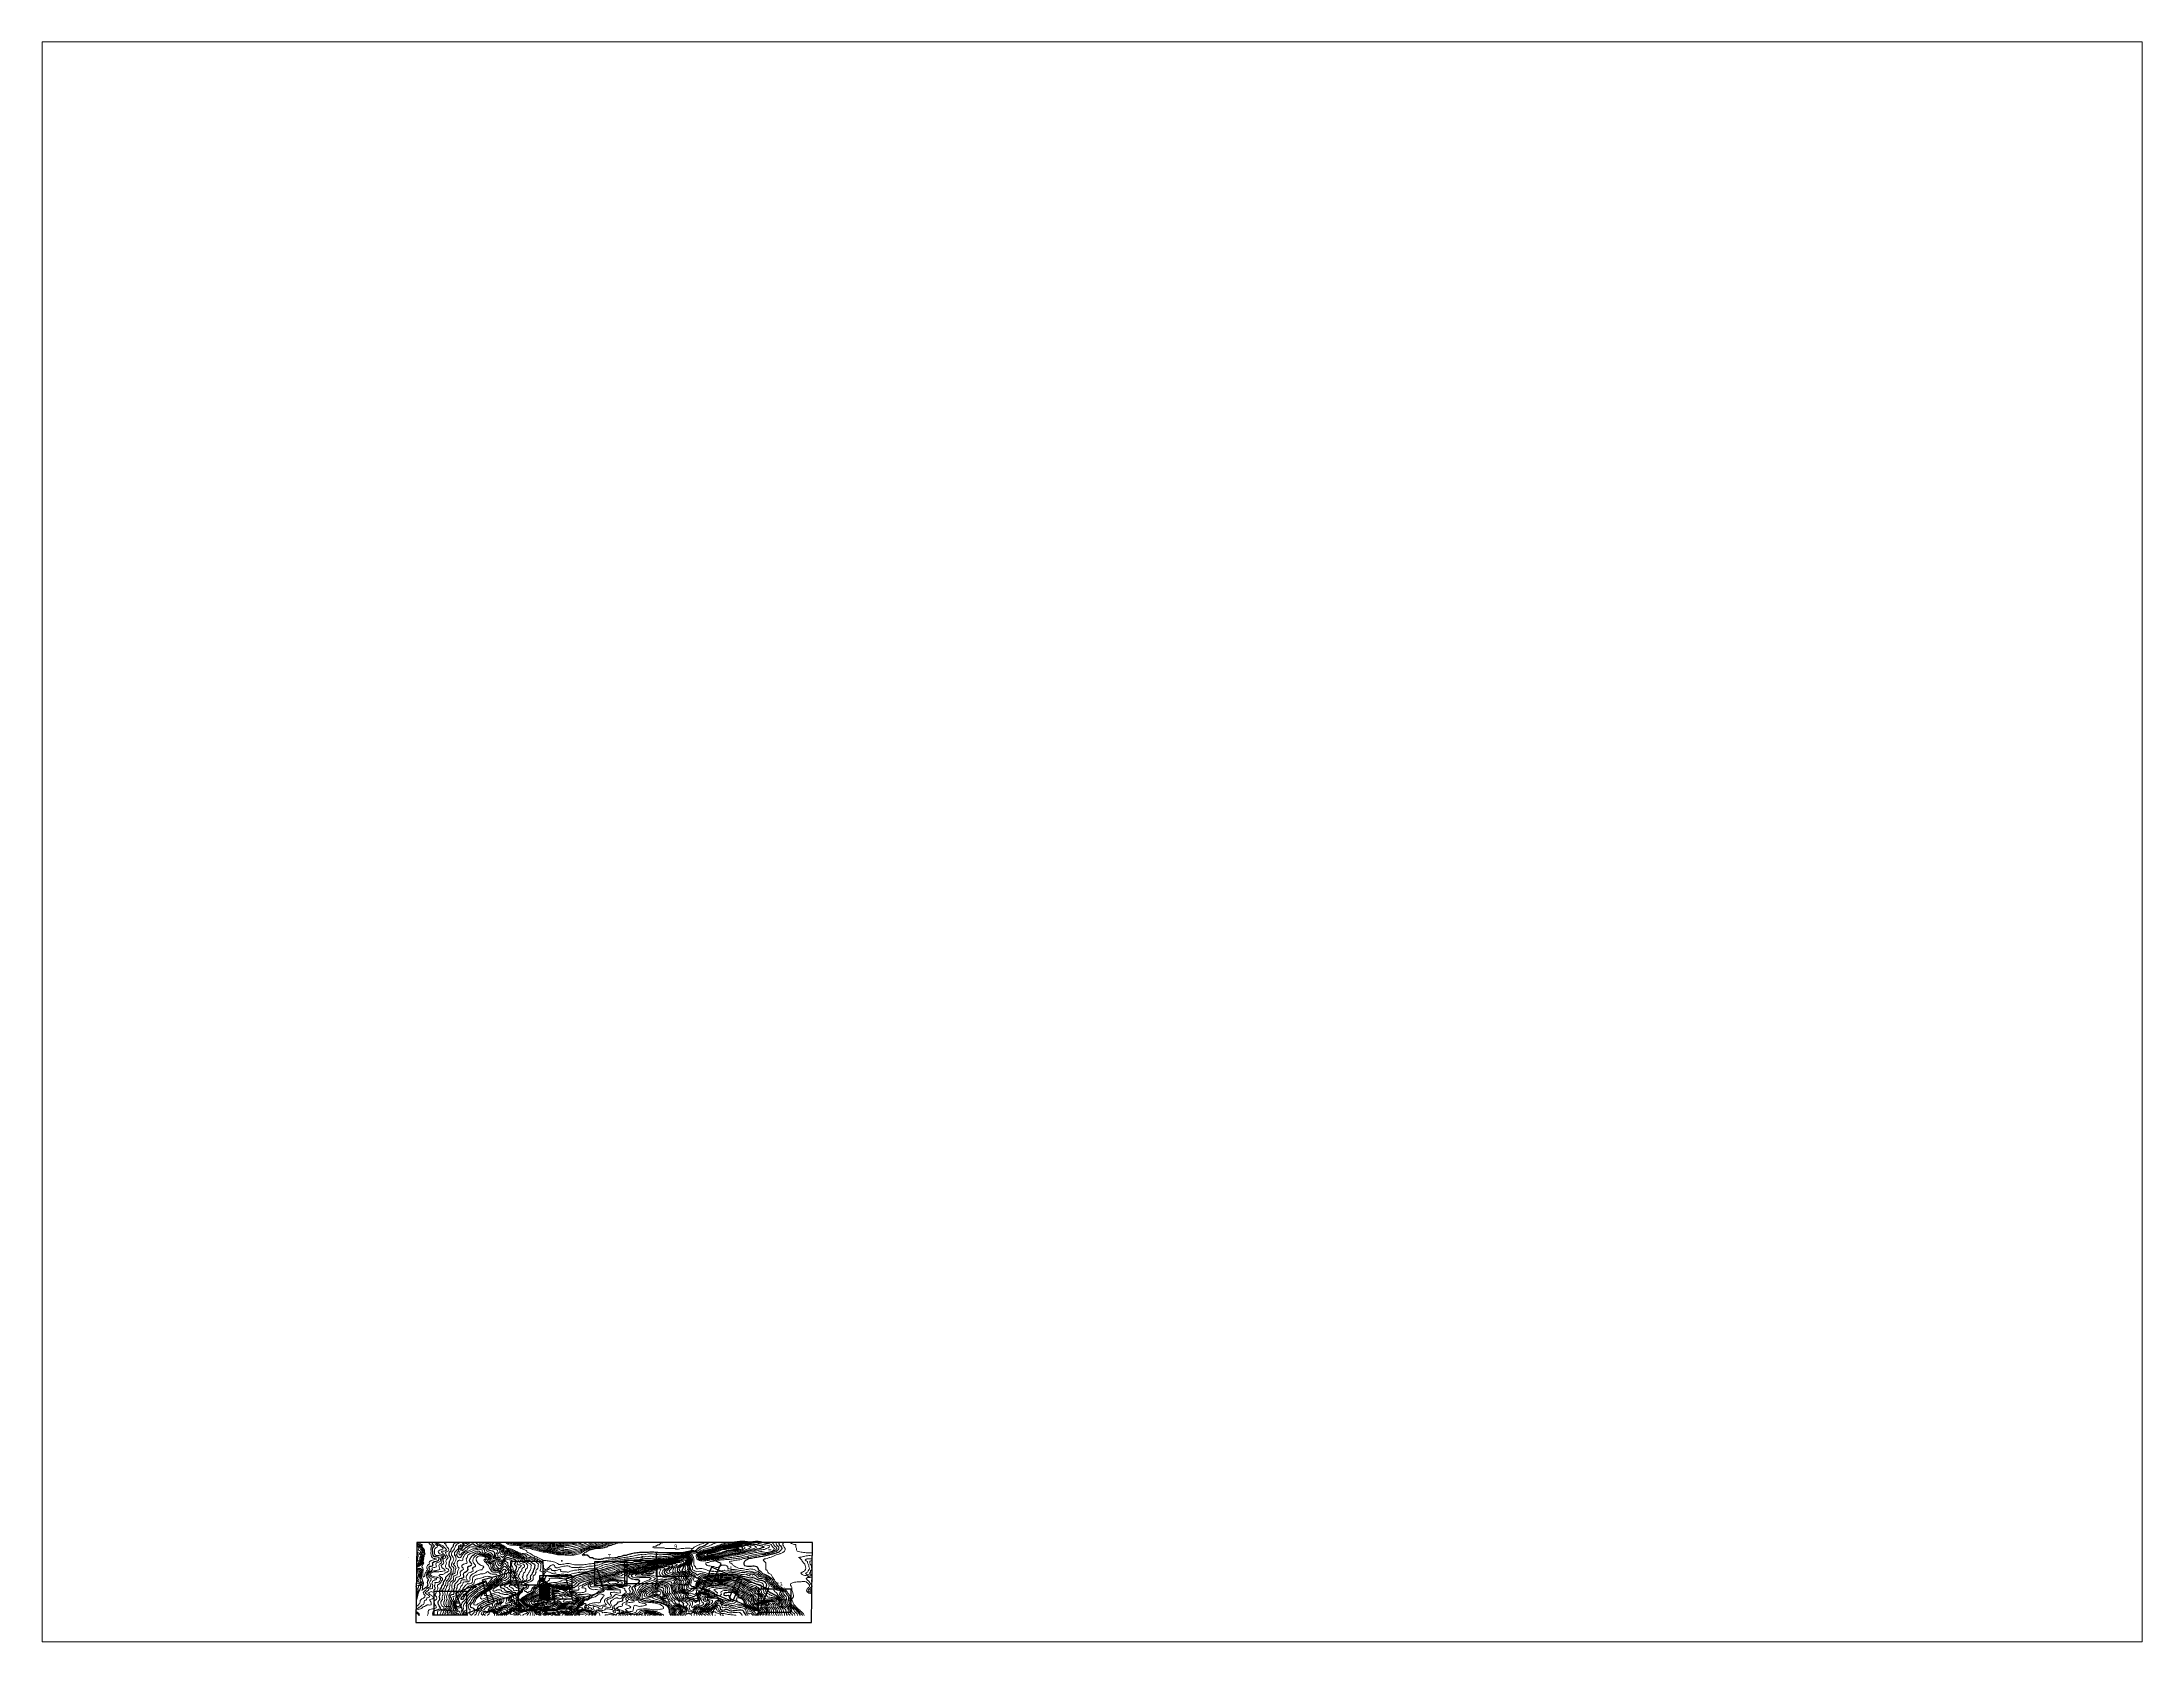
# Paper-space layout 'Layout2' of a CAD drawing. Header units: inches. Extents: x 1.05 to 9.45, y 0.8 to 7.2.
# The model-space entities are those that its viewports show. They can reach past a viewport. Long polylines and large blocks are cut down to what shows.
import ezdxf

# ---------------------------------------------------------------- set-up
doc = ezdxf.new("R2010")
doc.units = ezdxf.units.IN
doc.header["$MEASUREMENT"] = 0
doc.header["$PDMODE"] = 32
doc.header["$PDSIZE"] = -2
doc.layers.add('N47E008', color=7, linetype='Continuous', lineweight=0, true_color=0x8b00a3)
doc.layers.add('Punkte', color=5, linetype='Continuous')
doc.layers.add('Rahmen', color=7, linetype='Continuous')
doc.styles.get("Standard").update_dxf_attribs({"font": 'txt.shx', "height": 5})

# ---------------------------------------------------------------- blocks, each defined once
blk = doc.blocks.new('*T2')
at = {"layer": 'Punkte', "color": 0, "linetype": 'ByBlock', "lineweight": -2, "transparency": 16777216}
for p, q in [((0, 0), (107, 0)), ((0, 0), (0, -163)), ((107, 0), (107, -163)), ((0, -7), (107, -7)), ((0, -14), (107, -14)), ((0, -20), (107, -20)), ((0, -27), (107, -27)), ((0, -34), (107, -34)), ((0, -41), (107, -41)), ((0, -48), (107, -48)), ((0, -54), (107, -54)), ((0, -61), (107, -61)), ((0, -68), (107, -68)), ((0, -75), (107, -75)), ((0, -81), (107, -81)), ((0, -88), (107, -88)), ((0, -95), (107, -95)), ((0, -102), (107, -102)), ((0, -109), (107, -109)), ((0, -115), (107, -115)), ((0, -122), (107, -122)), ((0, -129), (107, -129)), ((0, -136), (107, -136)), ((0, -143), (107, -143)), ((0, -149), (107, -149)), ((0, -156), (107, -156)), ((0, -163), (107, -163)), ((36, -7), (36, -163)), ((71, -7), (71, -163))]:
    blk.add_line(p, q, dxfattribs=at)
at = {"layer": 'Punkte', "color": 0, "transparency": 16777216, "char_height": 5}
for s, insert, width, attachment_point in [('ZP10', (18, -122), 35.59, 2), ('ZP11', (18, -129), 35.59, 2), ('ZP12', (18, -136), 35.59, 2), ('ZP13', (18, -143), 35.59, 2), ('ZP14', (18, -149), 35.59, 2), ('ZP15', (18, -156), 35.59, 2), ('A51', (18, -10), 35.59, 5), ('A52', (18, -14), 35.59, 2), ('A61', (18, -20), 35.59, 2), ('A62', (18, -27), 35.59, 2), ('KA1', (18, -34), 35.59, 2), ('KE1', (18, -41), 35.59, 2), ('KA2', (18, -48), 35.59, 2), ('KE2', (18, -54), 35.59, 2), ('ZP1', (18, -61), 35.59, 2), ('ZP2', (18, -68), 35.59, 2), ('ZP3', (18, -75), 35.59, 2), ('ZP4', (18, -81), 35.59, 2), ('ZP5', (18, -88), 35.59, 2), ('ZP6', (18, -95), 35.59, 2), ('ZP7', (18, -102), 35.59, 2), ('ZP8', (18, -109), 35.59, 2), ('ZP9', (18, -115), 35.59, 2), ('Koordinaten', (54, -3), 107.01, 5), ('2038.528', (54, -14), 35.59, 2), ('2371.947', (54, -20), 35.59, 2), ('2410.889', (54, -27), 35.59, 2), ('2051.396', (54, -34), 35.59, 2), ('2105.099', (54, -41), 35.59, 2), ('2357.353', (54, -48), 35.59, 2), ('2293.428', (54, -54), 35.59, 2), ('2067.800', (54, -61), 35.59, 2), ('2084.404', (54, -68), 35.59, 2), ('2101.939', (54, -75), 35.59, 2), ('2122.728', (54, -81), 35.59, 2), ('2140.868', (54, -88), 35.59, 2), ('2159.549', (54, -95), 35.59, 2), ('2178.440', (54, -102), 35.59, 2), ('2197.750', (54, -109), 35.59, 2), ('2217.324', (54, -115), 35.59, 2), ('2237.101', (54, -122), 35.59, 2), ('2257.014', (54, -129), 35.59, 2), ('2277.000', (54, -136), 35.59, 2), ('2297.708', (54, -143), 35.59, 2), ('2317.648', (54, -149), 35.59, 2), ('2337.522', (54, -156), 35.59, 2), ('1997.320', (54, -10), 35.59, 5), ('829.733', (89, -10), 35.59, 5), ('800.824', (89, -14), 35.59, 2), ('719.021', (89, -20), 35.59, 2), ('724.227', (89, -27), 35.59, 2), ('791.792', (89, -34), 35.59, 2), ('756.501', (89, -41), 35.59, 2), ('717.069', (89, -48), 35.59, 2), ('710.507', (89, -54), 35.59, 2), ('780.351', (89, -61), 35.59, 2), ('769.203', (89, -68), 35.59, 2), ('758.654', (89, -75), 35.59, 2), ('747.062', (89, -81), 35.59, 2), ('738.645', (89, -88), 35.59, 2), ('731.278', (89, -95), 35.59, 2), ('724.985', (89, -102), 35.59, 2), ('719.786', (89, -109), 35.59, 2), ('715.698', (89, -115), 35.59, 2), ('712.735', (89, -122), 35.59, 2), ('710.906', (89, -129), 35.59, 2), ('710.217', (89, -136), 35.59, 2), ('710.708', (89, -143), 35.59, 2), ('712.239', (89, -149), 35.59, 2), ('714.478', (89, -156), 35.59, 2)]:
    blk.add_mtext(s, dxfattribs=dict(at, insert=insert, width=width, attachment_point=attachment_point))

msp = doc.modelspace()

# ---------------------------------------------------------------- linework, layer by layer
at = {"lineweight": 30}
for points in [[(410, 274), (5472, 274), (5487, 1296), (426, 1296)], [(3488, 865), (3908, 865), (3908, 1162), (3488, 1162)], [(3814, 933), (4196, 759), (4319, 1029), (3937, 1203)], [(1031, 373), (1419, 533), (1307, 807), (918, 648)], [(1341, 527), (1745, 640), (1665, 926), (1261, 813)], [(1622, 754), (2042, 754), (2042, 1051), (1622, 1051)], [(1992, 574), (2412, 574), (2412, 871), (1992, 871)], [(2420, 550), (2820, 675), (2731, 959), (2331, 833)], [(2697, 752), (3117, 752), (3117, 1049), (2697, 1049)], [(3080, 770), (3500, 770), (3500, 1067), (3080, 1067)], [(4079, 705), (4466, 542), (4581, 816), (4194, 979)], [(4420, 585), (4808, 423), (4922, 697), (4535, 859)], [(644, 371), (1064, 371), (1064, 668), (644, 668)], [(4792, 403), (5212, 403), (5212, 700), (4792, 700)]]:
    msp.add_lwpolyline(points, close=True, dxfattribs=at)
at = {"layer": 'N47E008'}
for points in [[(323, 1102), (323, 1102), (323, 1102), (323, 1102)], [(2556, 1127), (2573, 1135), (2556, 1151), (2540, 1135)], [(4166, 1068), (4156, 1066), (4140, 1064), (4123, 1062), (4106, 1060), (4090, 1058), (4073, 1060), (4056, 1063), (4040, 1067), (4037, 1068), (4023, 1073), (4009, 1085), (4006, 1095), (4004, 1102), (3999, 1118), (3997, 1135), (4006, 1147), (4010, 1152), (4023, 1160), (4040, 1168), (4040, 1168), (4056, 1175), (4073, 1182), (4084, 1185), (4090, 1188), (4106, 1193), (4123, 1199), (4134, 1202), (4140, 1204), (4156, 1208), (4173, 1211), (4190, 1214), (4203, 1218), (4206, 1220), (4223, 1226), (4240, 1232), (4248, 1235), (4256, 1238), (4273, 1244), (4290, 1250), (4299, 1252), (4306, 1254), (4323, 1260), (4340, 1265), (4353, 1268), (4356, 1270), (4373, 1274), (4390, 1279), (4406, 1284), (4414, 1285), (4423, 1287), (4440, 1291), (4456, 1296), (4473, 1301), (4479, 1302), (4490, 1304), (4506, 1306), (4523, 1309), (4540, 1310), (4556, 1312), (4573, 1312), (4590, 1313), (4606, 1312), (4623, 1311), (4640, 1309), (4656, 1307), (4673, 1305), (4690, 1303), (4706, 1305), (4723, 1307), (4740, 1309), (4756, 1311), (4773, 1311), (4790, 1311), (4806, 1309), (4823, 1307), (4840, 1304), (4846, 1302), (4856, 1295), (4873, 1288), (4890, 1285), (4890, 1285), (4906, 1283), (4923, 1281), (4940, 1278), (4956, 1272), (4961, 1268), (4968, 1252), (4973, 1243), (4981, 1235), (4990, 1228), (5001, 1218), (4994, 1202), (4990, 1199), (4973, 1187), (4970, 1185), (4956, 1181), (4940, 1177), (4923, 1174), (4906, 1170), (4890, 1170), (4873, 1174), (4856, 1178), (4840, 1181), (4823, 1181), (4806, 1178), (4790, 1174), (4773, 1170), (4766, 1168), (4756, 1166), (4740, 1162), (4723, 1159), (4706, 1157), (4690, 1153), (4681, 1152), (4673, 1150), (4656, 1147), (4640, 1143), (4623, 1138), (4611, 1135), (4606, 1134), (4590, 1128), (4573, 1123), (4556, 1120), (4548, 1118), (4540, 1117), (4523, 1115), (4506, 1112), (4490, 1110), (4473, 1107), (4456, 1105), (4440, 1103), (4434, 1102), (4423, 1100), (4406, 1098), (4390, 1096), (4373, 1094), (4356, 1092), (4340, 1090), (4323, 1088), (4306, 1086), (4302, 1085), (4290, 1084), (4273, 1082), (4256, 1080), (4240, 1078), (4223, 1076), (4206, 1074), (4190, 1072), (4173, 1070)], [(4193, 1085), (4190, 1085), (4173, 1083), (4156, 1079), (4140, 1077), (4123, 1074), (4106, 1072), (4090, 1071), (4073, 1073), (4056, 1076), (4040, 1080), (4031, 1085), (4023, 1099), (4022, 1102), (4017, 1118), (4012, 1135), (4023, 1147), (4027, 1152), (4040, 1159), (4056, 1166), (4064, 1168), (4073, 1173), (4090, 1179), (4106, 1183), (4119, 1185), (4123, 1187), (4140, 1193), (4156, 1197), (4173, 1200), (4185, 1202), (4190, 1203), (4206, 1210), (4223, 1216), (4232, 1218), (4240, 1222), (4256, 1229), (4273, 1235), (4275, 1235), (4290, 1241), (4306, 1246), (4323, 1250), (4333, 1252), (4340, 1254), (4356, 1259), (4373, 1263), (4390, 1266), (4398, 1268), (4406, 1271), (4423, 1276), (4440, 1279), (4456, 1282), (4470, 1285), (4473, 1286), (4490, 1290), (4506, 1292), (4523, 1295), (4540, 1298), (4556, 1300), (4573, 1300), (4590, 1299), (4606, 1298), (4623, 1297), (4640, 1295), (4656, 1293), (4673, 1292), (4690, 1291), (4706, 1292), (4723, 1292), (4740, 1293), (4756, 1294), (4773, 1292), (4790, 1288), (4798, 1285), (4806, 1283), (4823, 1278), (4840, 1273), (4856, 1270), (4868, 1268), (4873, 1268), (4890, 1265), (4906, 1262), (4923, 1258), (4940, 1252), (4940, 1252), (4940, 1252), (4931, 1235), (4923, 1228), (4906, 1222), (4894, 1218), (4890, 1213), (4873, 1206), (4856, 1205), (4840, 1204), (4823, 1202), (4823, 1202), (4806, 1198), (4790, 1193), (4773, 1190), (4756, 1187), (4748, 1185), (4740, 1183), (4723, 1178), (4706, 1175), (4690, 1172), (4673, 1169), (4670, 1168), (4656, 1165), (4640, 1161), (4623, 1158), (4606, 1154), (4597, 1152), (4590, 1150), (4573, 1145), (4556, 1142), (4540, 1139), (4523, 1136), (4512, 1135), (4506, 1134), (4490, 1132), (4473, 1129), (4456, 1126), (4440, 1124), (4423, 1121), (4406, 1120), (4396, 1118), (4390, 1117), (4373, 1112), (4356, 1108), (4340, 1105), (4323, 1103), (4316, 1102), (4306, 1100), (4290, 1095), (4273, 1093), (4256, 1091), (4240, 1089), (4223, 1088), (4206, 1086)], [(4200, 1102), (4190, 1100), (4173, 1099), (4156, 1097), (4140, 1095), (4123, 1092), (4106, 1090), (4090, 1090), (4073, 1093), (4056, 1098), (4051, 1102), (4044, 1118), (4040, 1128), (4037, 1135), (4040, 1138), (4052, 1152), (4056, 1154), (4073, 1161), (4090, 1166), (4099, 1168), (4106, 1171), (4123, 1176), (4140, 1179), (4156, 1183), (4167, 1185), (4173, 1187), (4190, 1191), (4206, 1195), (4223, 1201), (4224, 1202), (4240, 1208), (4256, 1214), (4267, 1218), (4273, 1221), (4290, 1226), (4306, 1232), (4316, 1235), (4323, 1237), (4340, 1241), (4356, 1244), (4373, 1247), (4390, 1250), (4398, 1252), (4406, 1254), (4423, 1256), (4440, 1259), (4456, 1263), (4473, 1268), (4478, 1268), (4490, 1270), (4506, 1271), (4523, 1273), (4540, 1274), (4556, 1275), (4573, 1276), (4590, 1274), (4606, 1273), (4623, 1271), (4640, 1269), (4645, 1268), (4656, 1267), (4673, 1265), (4690, 1263), (4706, 1261), (4723, 1258), (4740, 1254), (4746, 1252), (4756, 1246), (4773, 1235), (4773, 1235), (4773, 1235), (4756, 1227), (4740, 1220), (4738, 1218), (4723, 1213), (4706, 1209), (4690, 1205), (4678, 1202), (4673, 1200), (4656, 1195), (4640, 1190), (4625, 1185), (4623, 1185), (4606, 1181), (4590, 1177), (4573, 1174), (4556, 1171), (4543, 1168), (4540, 1168), (4523, 1165), (4506, 1162), (4490, 1160), (4473, 1157), (4456, 1154), (4444, 1152), (4440, 1151), (4423, 1148), (4406, 1144), (4390, 1139), (4376, 1135), (4373, 1134), (4356, 1129), (4340, 1125), (4323, 1121), (4315, 1118), (4306, 1117), (4290, 1115), (4273, 1112), (4256, 1109), (4240, 1107), (4223, 1105), (4206, 1103)], [(4138, 1102), (4123, 1100), (4106, 1099), (4090, 1099), (4075, 1102), (4073, 1103), (4059, 1118), (4056, 1122), (4050, 1135), (4056, 1143), (4064, 1152), (4073, 1156), (4090, 1160), (4106, 1165), (4115, 1168), (4123, 1171), (4140, 1174), (4156, 1177), (4173, 1180), (4188, 1185), (4190, 1186), (4206, 1189), (4223, 1194), (4240, 1201), (4241, 1202), (4256, 1207), (4273, 1213), (4285, 1218), (4290, 1220), (4306, 1225), (4323, 1230), (4340, 1235), (4340, 1235), (4356, 1237), (4373, 1240), (4390, 1242), (4406, 1245), (4423, 1247), (4440, 1250), (4454, 1252), (4456, 1252), (4473, 1256), (4490, 1259), (4506, 1261), (4523, 1262), (4540, 1262), (4556, 1262), (4573, 1262), (4590, 1261), (4606, 1259), (4623, 1258), (4640, 1256), (4656, 1253), (4665, 1252), (4673, 1249), (4690, 1243), (4704, 1235), (4690, 1226), (4676, 1218), (4673, 1218), (4656, 1212), (4640, 1206), (4632, 1202), (4623, 1198), (4606, 1194), (4590, 1190), (4573, 1187), (4561, 1185), (4556, 1185), (4540, 1182), (4523, 1179), (4506, 1177), (4490, 1175), (4473, 1172), (4457, 1168), (4456, 1168), (4440, 1165), (4423, 1162), (4406, 1157), (4391, 1152), (4390, 1151), (4373, 1147), (4356, 1141), (4340, 1135), (4340, 1135), (4323, 1132), (4306, 1128), (4290, 1125), (4273, 1122), (4259, 1118), (4256, 1118), (4240, 1116), (4223, 1114), (4206, 1111), (4190, 1109), (4173, 1107), (4156, 1105), (4140, 1102)], [(4198, 1118), (4190, 1117), (4173, 1115), (4156, 1112), (4140, 1110), (4123, 1108), (4106, 1109), (4090, 1113), (4082, 1118), (4073, 1127), (4066, 1135), (4073, 1146), (4078, 1152), (4090, 1155), (4106, 1158), (4123, 1164), (4135, 1168), (4140, 1169), (4156, 1171), (4173, 1173), (4190, 1177), (4206, 1182), (4215, 1185), (4223, 1187), (4240, 1192), (4256, 1199), (4263, 1202), (4273, 1205), (4290, 1211), (4306, 1218), (4309, 1218), (4323, 1222), (4340, 1226), (4356, 1229), (4373, 1232), (4390, 1234), (4398, 1235), (4406, 1236), (4423, 1238), (4440, 1241), (4456, 1243), (4473, 1245), (4490, 1248), (4506, 1250), (4523, 1251), (4540, 1251), (4556, 1251), (4573, 1250), (4590, 1248), (4606, 1244), (4623, 1235), (4623, 1235), (4623, 1235), (4621, 1218), (4606, 1209), (4590, 1202), (4590, 1202), (4573, 1198), (4556, 1196), (4540, 1194), (4523, 1192), (4506, 1190), (4490, 1188), (4473, 1187), (4457, 1185), (4456, 1185), (4440, 1181), (4423, 1176), (4406, 1172), (4390, 1168), (4390, 1168), (4373, 1160), (4356, 1155), (4342, 1152), (4340, 1151), (4323, 1145), (4306, 1141), (4290, 1137), (4278, 1135), (4273, 1134), (4256, 1130), (4240, 1126), (4223, 1123), (4206, 1120)], [(4140, 1118), (4140, 1118), (4123, 1117), (4114, 1118), (4106, 1122), (4091, 1135), (4106, 1152), (4106, 1152), (4123, 1155), (4140, 1160), (4156, 1163), (4173, 1166), (4187, 1168), (4190, 1169), (4206, 1173), (4223, 1177), (4240, 1183), (4245, 1185), (4256, 1188), (4273, 1195), (4290, 1202), (4290, 1202), (4306, 1207), (4323, 1212), (4340, 1216), (4350, 1218), (4356, 1220), (4373, 1222), (4390, 1225), (4406, 1227), (4423, 1229), (4440, 1231), (4456, 1233), (4469, 1235), (4473, 1236), (4490, 1238), (4506, 1240), (4523, 1242), (4540, 1241), (4556, 1240), (4573, 1238), (4588, 1235), (4590, 1232), (4594, 1218), (4590, 1216), (4573, 1211), (4556, 1208), (4540, 1205), (4523, 1204), (4516, 1202), (4506, 1200), (4490, 1197), (4473, 1195), (4456, 1193), (4440, 1192), (4423, 1189), (4406, 1185), (4406, 1185), (4390, 1180), (4373, 1174), (4361, 1168), (4356, 1167), (4340, 1162), (4323, 1157), (4306, 1154), (4300, 1152), (4290, 1149), (4273, 1145), (4256, 1141), (4240, 1137), (4234, 1135), (4223, 1133), (4206, 1130), (4190, 1127), (4173, 1125), (4156, 1121)], [(4956, 1202), (4940, 1202), (4923, 1202), (4923, 1202), (4923, 1202), (4940, 1202), (4956, 1202), (4957, 1202)], [(973, 460), (956, 456), (940, 460), (927, 468), (923, 473), (917, 485), (906, 500), (906, 502), (906, 507), (909, 518), (923, 530), (937, 535), (940, 537), (956, 546), (960, 552), (958, 568), (960, 585), (971, 602), (973, 605), (981, 618), (990, 632), (992, 635), (1006, 649), (1010, 652), (1023, 664), (1030, 668), (1040, 685), (1040, 685), (1049, 702), (1056, 708), (1067, 718), (1073, 725), (1088, 735), (1090, 737), (1106, 745), (1123, 751), (1126, 752), (1140, 757), (1153, 768), (1156, 781), (1159, 785), (1163, 802), (1171, 818), (1173, 821), (1190, 830), (1206, 833), (1223, 835), (1223, 835), (1240, 838), (1256, 843), (1273, 850), (1279, 852), (1290, 856), (1306, 860), (1323, 863), (1340, 862), (1356, 859), (1373, 855), (1381, 852), (1390, 841), (1392, 835), (1390, 834), (1376, 818), (1373, 817), (1357, 802), (1356, 800), (1346, 785), (1340, 781), (1323, 775), (1310, 768), (1306, 767), (1290, 760), (1273, 753), (1271, 752), (1256, 745), (1240, 737), (1238, 735), (1223, 725), (1212, 718), (1206, 715), (1190, 705), (1185, 702), (1173, 693), (1162, 685), (1156, 681), (1140, 671), (1137, 668), (1123, 658), (1111, 652), (1106, 648), (1091, 635), (1090, 633), (1077, 618), (1073, 613), (1066, 602), (1056, 587), (1056, 585), (1047, 568), (1040, 559), (1035, 552), (1023, 541), (1015, 535), (1006, 525), (1002, 518), (995, 502), (990, 488), (989, 485), (984, 468)], [(2931, 752), (2923, 750), (2906, 745), (2890, 743), (2877, 752), (2873, 755), (2856, 761), (2840, 759), (2823, 756), (2806, 756), (2790, 760), (2780, 768), (2790, 771), (2806, 776), (2823, 781), (2831, 785), (2840, 789), (2856, 796), (2872, 802), (2873, 802), (2890, 809), (2906, 812), (2923, 814), (2940, 813), (2956, 812), (2973, 810), (2990, 806), (3003, 802), (3006, 801), (3023, 796), (3040, 791), (3050, 785), (3051, 768), (3040, 764), (3023, 762), (3006, 761), (2990, 760), (2973, 758), (2956, 756), (2940, 753)], [(3486, 868), (3473, 863), (3456, 868), (3456, 868), (3440, 877), (3423, 880), (3406, 882), (3390, 882), (3373, 881), (3356, 880), (3340, 880), (3323, 880), (3306, 881), (3296, 885), (3306, 889), (3323, 899), (3325, 902), (3340, 908), (3356, 915), (3364, 918), (3373, 921), (3390, 926), (3406, 931), (3421, 935), (3423, 936), (3440, 938), (3456, 941), (3473, 941), (3490, 939), (3499, 935), (3491, 918), (3490, 916), (3483, 902), (3490, 889), (3493, 885), (3490, 877)], [(3440, 899), (3450, 902), (3456, 910), (3459, 918), (3456, 921), (3440, 922), (3423, 920), (3406, 919), (3404, 918), (3390, 908), (3373, 905), (3356, 903), (3353, 902), (3356, 899), (3373, 898), (3390, 899), (3406, 900), (3423, 898)], [(490, 682), (494, 685), (490, 691), (487, 685)], [(2168, 452), (2156, 451), (2140, 449), (2123, 449), (2106, 447), (2090, 445), (2073, 443), (2056, 443), (2040, 444), (2023, 450), (2021, 452), (2006, 466), (2004, 468), (2006, 476), (2009, 485), (2006, 490), (1990, 497), (1973, 497), (1956, 496), (1940, 493), (1923, 490), (1906, 486), (1890, 488), (1873, 500), (1871, 502), (1866, 518), (1870, 535), (1873, 538), (1890, 548), (1897, 552), (1906, 555), (1923, 561), (1940, 567), (1944, 568), (1956, 575), (1973, 580), (1990, 583), (2003, 585), (2006, 586), (2023, 590), (2040, 595), (2056, 601), (2062, 602), (2073, 606), (2090, 615), (2095, 618), (2106, 626), (2119, 635), (2123, 640), (2132, 652), (2140, 658), (2156, 668), (2156, 668), (2173, 675), (2190, 680), (2206, 684), (2213, 685), (2223, 687), (2240, 689), (2256, 691), (2273, 693), (2290, 693), (2298, 685), (2306, 680), (2322, 668), (2323, 668), (2340, 658), (2351, 652), (2356, 649), (2373, 650), (2379, 652), (2390, 655), (2406, 656), (2423, 656), (2440, 654), (2451, 652), (2456, 650), (2473, 641), (2482, 635), (2490, 632), (2506, 629), (2523, 630), (2540, 631), (2556, 632), (2573, 633), (2590, 635), (2590, 635), (2606, 638), (2623, 635), (2624, 635), (2640, 632), (2649, 618), (2640, 610), (2635, 602), (2623, 594), (2610, 585), (2606, 583), (2590, 578), (2573, 572), (2567, 568), (2556, 562), (2546, 552), (2540, 543), (2533, 535), (2523, 523), (2518, 518), (2506, 511), (2494, 502), (2490, 499), (2474, 485), (2473, 484), (2456, 477), (2440, 483), (2423, 483), (2406, 481), (2390, 479), (2373, 481), (2360, 485), (2356, 486), (2340, 491), (2323, 489), (2306, 488), (2290, 488), (2273, 491), (2256, 495), (2240, 493), (2231, 485), (2223, 474), (2215, 468), (2206, 463), (2190, 457), (2173, 453)], [(2163, 468), (2156, 467), (2140, 464), (2123, 461), (2106, 458), (2090, 456), (2073, 454), (2056, 454), (2040, 457), (2023, 465), (2020, 468), (2023, 485), (2023, 488), (2027, 502), (2023, 503), (2006, 506), (1990, 506), (1973, 505), (1956, 504), (1940, 502), (1934, 502), (1923, 501), (1906, 502), (1906, 502), (1890, 518), (1890, 518), (1890, 519), (1896, 535), (1906, 540), (1923, 547), (1936, 552), (1940, 553), (1956, 559), (1973, 564), (1987, 568), (1990, 569), (2006, 573), (2023, 577), (2040, 581), (2056, 585), (2061, 585), (2073, 587), (2090, 592), (2106, 600), (2110, 602), (2123, 610), (2136, 618), (2140, 622), (2147, 635), (2156, 648), (2160, 652), (2173, 659), (2190, 665), (2202, 668), (2206, 670), (2223, 670), (2240, 670), (2251, 668), (2256, 667), (2273, 662), (2290, 658), (2306, 654), (2312, 652), (2323, 649), (2340, 638), (2348, 635), (2356, 633), (2370, 635), (2373, 636), (2390, 639), (2406, 641), (2423, 643), (2440, 639), (2450, 635), (2456, 631), (2473, 619), (2475, 618), (2490, 615), (2506, 613), (2523, 611), (2540, 608), (2556, 606), (2573, 602), (2573, 602), (2573, 602), (2569, 585), (2556, 580), (2545, 568), (2540, 564), (2527, 552), (2523, 547), (2513, 535), (2506, 529), (2493, 518), (2490, 516), (2473, 505), (2464, 502), (2456, 499), (2440, 500), (2423, 498), (2406, 495), (2390, 493), (2373, 497), (2356, 501), (2340, 501), (2323, 498), (2306, 496), (2290, 496), (2273, 499), (2266, 502), (2256, 506), (2240, 509), (2224, 502), (2223, 501), (2206, 486), (2205, 485), (2190, 477), (2173, 471)], [(2123, 483), (2129, 485), (2140, 490), (2156, 497), (2167, 502), (2173, 504), (2190, 515), (2196, 518), (2206, 524), (2223, 534), (2225, 535), (2240, 542), (2256, 542), (2264, 535), (2273, 522), (2276, 518), (2290, 514), (2306, 514), (2323, 518), (2324, 518), (2340, 524), (2356, 529), (2373, 532), (2390, 525), (2406, 519), (2423, 520), (2440, 524), (2456, 530), (2465, 535), (2473, 540), (2488, 552), (2490, 554), (2500, 568), (2490, 582), (2473, 585), (2456, 584), (2440, 585), (2440, 585), (2423, 591), (2408, 602), (2406, 603), (2390, 605), (2373, 605), (2356, 602), (2356, 602), (2340, 597), (2326, 602), (2323, 603), (2308, 618), (2306, 619), (2290, 620), (2273, 619), (2265, 618), (2256, 618), (2240, 618), (2240, 618), (2223, 621), (2206, 619), (2206, 618), (2200, 602), (2190, 597), (2173, 589), (2164, 585), (2156, 583), (2140, 576), (2127, 568), (2123, 568), (2106, 564), (2090, 562), (2073, 561), (2056, 560), (2040, 557), (2023, 553), (2019, 552), (2006, 547), (1990, 542), (1973, 537), (1966, 535), (1973, 527), (1990, 523), (2006, 522), (2023, 523), (2040, 523), (2056, 522), (2066, 518), (2068, 502), (2056, 488), (2055, 485), (2056, 481), (2073, 475), (2090, 476), (2106, 479)], [(2131, 502), (2123, 498), (2106, 493), (2090, 492), (2084, 502), (2084, 518), (2073, 528), (2056, 531), (2040, 533), (2023, 534), (2015, 535), (2023, 537), (2040, 540), (2056, 547), (2073, 549), (2090, 552), (2090, 552), (2106, 557), (2123, 561), (2140, 564), (2156, 568), (2158, 568), (2173, 574), (2190, 579), (2202, 585), (2206, 587), (2223, 593), (2240, 598), (2256, 602), (2256, 602), (2273, 604), (2290, 602), (2290, 602), (2294, 585), (2290, 580), (2273, 572), (2268, 568), (2256, 564), (2240, 559), (2228, 552), (2223, 549), (2206, 542), (2198, 535), (2190, 530), (2173, 520), (2170, 518), (2156, 511), (2140, 505)], [(2143, 518), (2140, 517), (2123, 512), (2106, 512), (2102, 518), (2090, 530), (2082, 535), (2090, 539), (2106, 548), (2115, 552), (2123, 554), (2140, 556), (2156, 558), (2173, 559), (2190, 556), (2194, 552), (2190, 549), (2176, 535), (2173, 533), (2156, 524)], [(2140, 533), (2123, 531), (2106, 532), (2103, 535), (2106, 537), (2123, 539), (2140, 540), (2148, 535)], [(2323, 532), (2306, 531), (2296, 535), (2306, 552), (2306, 552), (2323, 563), (2337, 568), (2340, 570), (2356, 575), (2373, 575), (2390, 574), (2406, 572), (2423, 572), (2440, 573), (2456, 574), (2473, 574), (2483, 568), (2473, 556), (2466, 552), (2456, 547), (2440, 539), (2432, 535), (2423, 533), (2406, 534), (2404, 535), (2390, 543), (2373, 545), (2356, 543), (2340, 536), (2337, 535)], [(2951, 768), (2940, 767), (2923, 765), (2906, 764), (2895, 768), (2890, 772), (2873, 781), (2867, 785), (2873, 788), (2890, 795), (2899, 802), (2906, 804), (2923, 806), (2940, 805), (2956, 804), (2966, 802), (2973, 798), (2990, 791), (3006, 786), (3009, 785), (3006, 784), (2990, 776), (2973, 772), (2956, 770)], [(3656, 534), (3651, 535), (3640, 538), (3623, 543), (3606, 549), (3602, 552), (3590, 560), (3577, 568), (3573, 571), (3556, 582), (3551, 585), (3540, 591), (3523, 598), (3516, 602), (3506, 606), (3490, 612), (3473, 616), (3460, 618), (3456, 619), (3440, 622), (3423, 624), (3406, 628), (3394, 635), (3406, 640), (3423, 649), (3426, 652), (3440, 665), (3445, 668), (3456, 676), (3473, 684), (3476, 685), (3490, 691), (3506, 702), (3506, 702), (3523, 710), (3540, 716), (3550, 718), (3556, 720), (3568, 718), (3573, 717), (3584, 702), (3580, 685), (3583, 668), (3583, 652), (3590, 640), (3593, 635), (3606, 626), (3616, 618), (3623, 610), (3629, 602), (3633, 585), (3634, 568), (3640, 561), (3650, 552), (3656, 538), (3665, 535)], [(3540, 635), (3523, 632), (3506, 633), (3490, 635), (3490, 635), (3479, 652), (3490, 657), (3506, 663), (3518, 668), (3523, 670), (3530, 668), (3540, 663), (3548, 652), (3540, 635)], [(3590, 594), (3573, 599), (3568, 602), (3573, 613), (3590, 606), (3594, 602)], [(1306, 384), (1305, 385), (1306, 386), (1308, 385)], [(1673, 414), (1686, 418), (1673, 422), (1656, 420), (1653, 418), (1656, 411)], [(1973, 429), (1975, 435), (1973, 438), (1959, 452), (1956, 453), (1940, 455), (1923, 454), (1906, 454), (1890, 453), (1873, 453), (1857, 452), (1873, 450), (1890, 450), (1906, 448), (1923, 447), (1940, 444), (1956, 439), (1961, 435)], [(2040, 373), (2023, 385), (2029, 402), (2040, 411), (2056, 408), (2073, 407), (2090, 409), (2098, 402), (2090, 399), (2073, 398), (2056, 395), (2043, 385)], [(2340, 431), (2347, 435), (2340, 438), (2323, 444), (2306, 444), (2290, 443), (2273, 442), (2256, 437), (2253, 435), (2256, 430), (2273, 427), (2290, 422), (2306, 419), (2323, 423)], [(2506, 434), (2523, 435), (2523, 435), (2540, 449), (2547, 452), (2540, 459), (2523, 464), (2506, 458), (2490, 453), (2487, 452), (2473, 439), (2456, 436), (2454, 435), (2456, 433), (2473, 433), (2490, 434)], [(2956, 397), (2965, 402), (2964, 418), (2956, 422), (2940, 425), (2934, 418), (2940, 409), (2947, 402)], [(3773, 431), (3767, 435), (3756, 450), (3756, 452), (3756, 454), (3773, 456), (3777, 452), (3781, 435)]]:
    msp.add_lwpolyline(points, close=True, dxfattribs=at)
for points in [[(413, 479), (423, 481), (429, 485), (440, 494), (448, 502), (456, 515), (461, 518), (465, 535), (465, 552), (473, 560), (479, 568), (490, 575), (506, 582), (511, 585), (523, 597), (527, 602), (531, 618), (523, 625), (516, 635), (506, 652), (506, 652), (506, 652), (520, 668), (523, 672), (540, 684), (541, 685), (550, 702), (556, 708), (572, 718), (573, 719), (590, 725), (598, 735), (601, 752), (593, 768), (590, 777), (587, 785), (590, 791), (596, 802), (606, 817), (609, 818), (606, 835), (606, 835), (590, 842), (579, 852), (573, 859), (569, 868), (567, 885), (571, 902), (573, 905), (582, 918), (590, 926), (606, 934), (609, 935), (623, 952), (618, 968), (623, 972), (640, 974), (656, 975), (673, 983), (675, 985), (673, 993), (672, 1002), (666, 1018), (673, 1033), (675, 1035), (690, 1041), (706, 1043), (723, 1051), (724, 1052), (726, 1068), (727, 1085), (737, 1102), (740, 1106), (752, 1118), (740, 1125), (723, 1127), (706, 1128), (690, 1128), (673, 1130), (663, 1135), (656, 1142), (651, 1152), (650, 1168), (651, 1185), (652, 1202), (656, 1215), (658, 1218), (673, 1230), (686, 1235), (687, 1252), (673, 1264), (668, 1268), (658, 1285), (658, 1296)], [(413, 448), (423, 450), (434, 452), (440, 455), (456, 467), (459, 468), (473, 479), (481, 485), (490, 492), (506, 501), (509, 502), (518, 518), (518, 535), (523, 552), (523, 552), (540, 557), (548, 568), (552, 585), (556, 589), (573, 594), (590, 602), (577, 618), (573, 621), (556, 631), (551, 635), (540, 645), (532, 652), (540, 660), (551, 668), (556, 672), (572, 685), (573, 689), (580, 702), (590, 705), (606, 703), (623, 708), (626, 718), (623, 735), (623, 735), (623, 735), (628, 752), (623, 760), (618, 768), (619, 785), (623, 793), (626, 802), (640, 811), (656, 817), (673, 818), (673, 819), (681, 835), (673, 837), (656, 840), (640, 844), (623, 848), (615, 852), (606, 855), (590, 865), (586, 868), (580, 885), (584, 902), (590, 910), (602, 918), (606, 921), (623, 928), (640, 932), (656, 933), (669, 935), (673, 937), (690, 941), (706, 948), (718, 952), (713, 968), (710, 985), (706, 1002), (706, 1002), (706, 1002), (713, 1018), (723, 1024), (740, 1034), (741, 1035), (745, 1052), (743, 1068), (744, 1085), (756, 1100), (759, 1102), (772, 1118), (758, 1135), (756, 1137), (740, 1144), (723, 1150), (716, 1152), (706, 1162), (701, 1168), (699, 1185), (706, 1191), (723, 1202), (723, 1202), (740, 1206), (756, 1209), (763, 1218), (756, 1225), (747, 1235), (740, 1240), (723, 1252), (723, 1252), (706, 1258), (693, 1268), (690, 1271), (678, 1285), (675, 1296)], [(413, 434), (416, 435), (423, 436), (440, 438), (456, 441), (473, 445), (487, 452), (490, 455), (502, 468), (506, 471), (523, 476), (537, 485), (540, 487), (556, 497), (573, 498), (590, 496), (606, 499), (609, 502), (608, 518), (606, 522), (602, 535), (590, 552), (590, 552), (590, 568), (590, 568), (606, 570), (623, 575), (637, 585), (630, 602), (623, 608), (608, 618), (606, 620), (590, 632), (585, 635), (573, 650), (565, 652), (573, 653), (590, 660), (606, 668), (606, 668), (607, 668), (623, 662), (640, 666), (641, 668), (644, 685), (656, 698), (659, 702), (661, 718), (656, 723), (648, 735), (655, 752), (656, 760), (659, 768), (656, 785), (656, 785), (656, 785), (673, 786), (690, 785), (706, 789), (717, 802), (723, 812), (727, 818), (726, 835), (723, 838), (706, 845), (690, 850), (683, 852), (673, 854), (656, 857), (640, 860), (623, 864), (611, 868), (606, 872), (596, 885), (602, 902), (606, 905), (623, 914), (635, 918), (640, 919), (656, 920), (673, 919), (690, 919), (706, 921), (723, 923), (740, 925), (756, 927), (773, 932), (786, 935), (781, 952), (773, 956), (756, 966), (751, 968), (740, 985), (740, 985), (737, 1002), (740, 1005), (756, 1018), (756, 1019), (771, 1035), (764, 1052), (763, 1068), (763, 1085), (773, 1091), (790, 1098), (796, 1102), (793, 1118), (790, 1123), (779, 1135), (773, 1142), (763, 1152), (756, 1159), (745, 1168), (740, 1185), (740, 1185), (740, 1185), (756, 1187), (773, 1187), (790, 1190), (806, 1201), (808, 1202), (806, 1203), (791, 1218), (790, 1219), (773, 1234), (772, 1235), (757, 1252), (756, 1253), (740, 1262), (723, 1268), (722, 1268), (706, 1278), (695, 1285), (694, 1296)], [(425, 1262), (440, 1261), (456, 1257), (465, 1252), (473, 1241), (475, 1235), (488, 1218), (490, 1216), (500, 1202), (502, 1185), (498, 1168), (494, 1152), (500, 1135), (498, 1118), (490, 1106), (487, 1102), (489, 1085), (481, 1068), (482, 1052), (486, 1035), (475, 1018), (473, 1017), (456, 1006), (448, 1002), (440, 996), (423, 990), (421, 989)], [(425, 1249), (440, 1249), (456, 1244), (464, 1235), (469, 1218), (473, 1210), (481, 1202), (490, 1193), (492, 1185), (490, 1176), (487, 1168), (477, 1152), (490, 1140), (492, 1135), (490, 1120), (489, 1118), (477, 1102), (478, 1085), (473, 1074), (470, 1068), (473, 1054), (473, 1052), (476, 1035), (473, 1030), (462, 1018), (456, 1015), (440, 1006), (433, 1002), (423, 998), (421, 997)], [(425, 1239), (440, 1238), (448, 1235), (451, 1218), (441, 1202), (456, 1192), (473, 1187), (475, 1185), (473, 1174), (472, 1168), (456, 1152), (473, 1138), (476, 1135), (475, 1118), (473, 1115), (463, 1102), (463, 1085), (456, 1070), (456, 1068), (456, 1067), (461, 1052), (464, 1035), (456, 1027), (446, 1018), (440, 1015), (423, 1008), (421, 1008)], [(424, 1179), (440, 1168), (440, 1168), (440, 1168), (436, 1152), (440, 1138), (441, 1135), (441, 1118), (440, 1115), (433, 1102), (438, 1085), (434, 1068), (440, 1056), (442, 1052), (444, 1035), (440, 1032), (423, 1024), (422, 1024)], [(442, 1296), (440, 1295), (426, 1291)], [(469, 1296), (458, 1285), (473, 1279), (490, 1269), (491, 1268), (494, 1252), (494, 1235), (506, 1224), (512, 1218), (521, 1202), (522, 1185), (521, 1168), (523, 1163), (529, 1152), (523, 1142), (520, 1135), (518, 1118), (511, 1102), (515, 1085), (510, 1068), (506, 1052), (512, 1035), (506, 1022), (506, 1018), (492, 1002), (490, 985), (503, 968), (506, 952), (505, 935), (502, 918), (501, 902), (501, 885), (502, 868), (506, 852), (523, 863), (525, 868), (527, 885), (533, 902), (540, 913), (541, 918), (550, 935), (556, 943), (559, 952), (556, 963), (554, 968), (552, 985), (556, 993), (559, 1002), (573, 1013), (586, 1018), (584, 1035), (587, 1052), (590, 1054), (606, 1064), (623, 1068), (623, 1069), (640, 1075), (656, 1080), (673, 1084), (675, 1085), (673, 1087), (656, 1089), (640, 1092), (623, 1099), (620, 1102), (610, 1118), (608, 1135), (606, 1143), (604, 1152), (604, 1168), (606, 1185), (603, 1202), (602, 1218), (606, 1228), (609, 1235), (619, 1252), (606, 1264), (600, 1268), (590, 1276), (582, 1285), (583, 1296)], [(560, 360), (560, 368), (568, 385), (568, 402), (570, 418), (573, 424), (581, 435), (590, 440), (606, 443), (623, 447), (640, 449), (656, 452), (656, 452), (673, 462), (677, 468), (673, 475), (667, 485), (656, 499), (655, 502), (649, 518), (647, 535), (656, 552), (656, 552), (673, 566), (675, 568), (682, 585), (674, 602), (673, 605), (659, 618), (660, 635), (673, 652), (673, 652), (676, 668), (684, 685), (690, 693), (695, 702), (695, 718), (690, 731), (687, 735), (690, 752), (690, 752), (706, 762), (715, 768), (723, 775), (730, 785), (738, 802), (740, 805), (751, 818), (752, 835), (740, 847), (731, 852), (723, 860), (706, 868), (706, 868), (706, 869), (723, 885), (723, 885), (740, 888), (756, 888), (773, 896), (780, 902), (790, 907), (806, 916), (811, 918), (823, 923), (835, 935), (831, 952), (823, 958), (806, 965), (800, 968), (790, 985), (790, 985), (790, 986), (792, 1002), (799, 1018), (803, 1035), (794, 1052), (798, 1068), (806, 1080), (812, 1085), (823, 1095), (827, 1102), (823, 1108), (818, 1118), (806, 1134), (805, 1135), (794, 1152), (790, 1168), (790, 1168), (790, 1168), (806, 1175), (823, 1183), (826, 1185), (835, 1202), (829, 1218), (823, 1227), (813, 1235), (806, 1252), (806, 1252), (795, 1268), (790, 1274), (773, 1285), (773, 1285), (773, 1285), (790, 1289), (806, 1292), (823, 1294), (840, 1296), (841, 1296)], [(1931, 368), (1931, 360), (1931, 368), (1938, 385), (1928, 402), (1927, 418), (1923, 420), (1906, 422), (1890, 425), (1873, 426), (1856, 427), (1840, 427), (1823, 428), (1806, 428), (1790, 427), (1773, 427), (1756, 426), (1740, 426), (1723, 427), (1706, 434), (1705, 435), (1706, 436), (1723, 443), (1736, 452), (1738, 468), (1723, 479), (1709, 485), (1706, 486), (1690, 493), (1679, 502), (1673, 505), (1656, 515), (1654, 518), (1650, 535), (1640, 542), (1623, 543), (1606, 544), (1597, 552), (1594, 568), (1606, 582), (1608, 585), (1623, 599), (1626, 602), (1639, 618), (1640, 635), (1640, 635), (1640, 635), (1623, 640), (1606, 648), (1590, 651), (1573, 650), (1568, 652), (1556, 656), (1540, 660), (1523, 663), (1510, 668), (1506, 680), (1504, 685), (1490, 692), (1473, 690), (1456, 689), (1445, 685), (1440, 683), (1423, 675), (1406, 674), (1397, 685), (1404, 702), (1406, 704), (1423, 716), (1428, 718), (1440, 723), (1456, 734), (1457, 735), (1473, 745), (1490, 751), (1492, 752), (1506, 756), (1523, 762), (1540, 767), (1548, 768), (1556, 772), (1573, 778), (1590, 785), (1590, 785), (1606, 796), (1620, 802), (1623, 803), (1640, 810), (1656, 817), (1659, 818), (1660, 835), (1656, 838), (1644, 852), (1640, 868), (1649, 885), (1656, 902), (1656, 905), (1660, 918), (1660, 935), (1656, 946), (1654, 952), (1656, 968), (1656, 968), (1656, 969), (1649, 985), (1640, 997), (1636, 1002), (1634, 1018), (1640, 1030), (1642, 1035), (1649, 1052), (1640, 1066), (1636, 1068), (1623, 1072), (1606, 1076), (1590, 1077), (1573, 1072), (1565, 1068), (1556, 1066), (1540, 1058), (1531, 1052), (1523, 1046), (1509, 1035), (1506, 1032), (1490, 1022), (1477, 1035), (1473, 1048), (1472, 1052), (1461, 1068), (1456, 1071), (1440, 1077), (1423, 1081), (1408, 1085), (1406, 1088), (1404, 1102), (1402, 1118), (1396, 1135), (1390, 1146), (1384, 1152), (1373, 1162), (1361, 1168), (1356, 1171), (1340, 1178), (1323, 1185), (1323, 1185), (1313, 1202), (1306, 1212), (1302, 1218), (1290, 1226), (1273, 1232), (1259, 1235), (1256, 1236), (1240, 1241), (1223, 1242), (1206, 1239), (1190, 1236), (1173, 1236), (1156, 1239), (1140, 1242), (1123, 1242), (1106, 1236), (1104, 1235), (1090, 1227), (1077, 1218), (1073, 1212), (1069, 1202), (1056, 1196), (1040, 1187), (1037, 1185), (1023, 1178), (1011, 1168), (1006, 1164), (993, 1152), (990, 1148), (973, 1135), (960, 1152), (965, 1168), (973, 1184), (974, 1185), (981, 1202), (987, 1218), (990, 1221), (999, 1235), (1006, 1247), (1008, 1252), (1012, 1268), (1011, 1285), (1006, 1295), (990, 1294), (973, 1291), (956, 1287), (952, 1285), (940, 1278), (930, 1268), (923, 1256), (921, 1252), (917, 1235), (908, 1218), (906, 1216), (897, 1202), (890, 1193), (886, 1185), (873, 1171), (871, 1168), (868, 1152), (870, 1135), (873, 1130), (881, 1118), (890, 1104), (891, 1102), (897, 1085), (894, 1068), (890, 1062), (883, 1052), (875, 1035), (873, 1032), (866, 1018), (867, 1002), (873, 995), (885, 985), (890, 981), (899, 968), (896, 952), (890, 935), (890, 935), (890, 935), (891, 918), (890, 916), (883, 902), (873, 897), (856, 887), (854, 885), (846, 868), (840, 855), (837, 852), (833, 835), (823, 822), (821, 818), (806, 805), (803, 802), (794, 785), (794, 768), (791, 752), (790, 750), (777, 735), (774, 718), (773, 717), (763, 702), (756, 691), (752, 685), (750, 668), (755, 652), (756, 648), (760, 635), (756, 624), (754, 618), (747, 602), (749, 585), (753, 568), (741, 552), (740, 549), (732, 535), (733, 518), (735, 502), (740, 493), (746, 485), (756, 476), (768, 468), (773, 452), (756, 444), (740, 437), (735, 435), (723, 429), (706, 422), (695, 418), (690, 407), (687, 402), (688, 385), (690, 382), (694, 368), (694, 360)], [(726, 360), (726, 368), (725, 385), (732, 402), (737, 418), (740, 420), (756, 429), (768, 435), (773, 438), (790, 448), (797, 452), (804, 468), (790, 478), (780, 485), (773, 499), (772, 502), (769, 518), (770, 535), (773, 542), (777, 552), (784, 568), (777, 585), (777, 602), (782, 618), (786, 635), (784, 652), (780, 668), (786, 685), (790, 691), (797, 702), (802, 718), (806, 732), (808, 735), (820, 752), (819, 768), (822, 785), (823, 787), (836, 802), (840, 806), (851, 818), (856, 825), (865, 835), (863, 852), (868, 868), (873, 878), (881, 885), (890, 889), (906, 898), (912, 902), (913, 918), (913, 935), (920, 952), (923, 962), (926, 968), (923, 977), (921, 985), (906, 1002), (906, 1002), (890, 1018), (890, 1018), (890, 1019), (906, 1033), (908, 1035), (917, 1052), (923, 1068), (923, 1069), (926, 1085), (923, 1102), (923, 1102), (923, 1118), (906, 1135), (906, 1135), (906, 1152), (906, 1168), (906, 1169), (923, 1185), (923, 1185), (940, 1202), (940, 1202), (956, 1218), (956, 1235), (956, 1252), (956, 1252), (973, 1252), (989, 1268), (990, 1269), (990, 1268), (990, 1252), (990, 1252), (973, 1235), (973, 1218), (973, 1218), (957, 1202), (956, 1185), (956, 1185), (940, 1168), (940, 1152), (940, 1151), (924, 1135), (940, 1131), (943, 1118), (956, 1106), (965, 1102), (973, 1098), (984, 1102), (990, 1114), (991, 1118), (1004, 1135), (1006, 1138), (1017, 1152), (1023, 1158), (1035, 1168), (1040, 1171), (1056, 1178), (1073, 1184), (1075, 1185), (1090, 1191), (1106, 1199), (1114, 1202), (1123, 1207), (1140, 1213), (1156, 1216), (1173, 1218), (1176, 1218), (1190, 1221), (1206, 1225), (1223, 1227), (1240, 1226), (1256, 1223), (1273, 1219), (1274, 1218), (1290, 1204), (1291, 1202), (1290, 1191), (1289, 1185), (1290, 1183), (1300, 1168), (1306, 1166), (1323, 1161), (1340, 1156), (1347, 1152), (1356, 1148), (1372, 1135), (1373, 1133), (1383, 1118), (1388, 1102), (1386, 1085), (1390, 1069), (1390, 1068), (1406, 1067), (1423, 1067), (1440, 1061), (1451, 1052), (1452, 1035), (1456, 1026), (1462, 1018), (1472, 1002), (1473, 1000), (1490, 995), (1496, 1002), (1506, 1013), (1511, 1018), (1523, 1033), (1525, 1035), (1540, 1044), (1556, 1052), (1556, 1052), (1557, 1052), (1573, 1050), (1588, 1035), (1588, 1018), (1590, 1012), (1594, 1002), (1606, 985), (1606, 985), (1622, 968), (1623, 967), (1632, 952), (1640, 938), (1641, 935), (1642, 918), (1640, 911), (1636, 902), (1623, 885), (1623, 885), (1622, 868), (1623, 865), (1626, 852), (1628, 835), (1623, 828), (1612, 818), (1606, 816), (1590, 802), (1590, 802), (1573, 793), (1556, 788), (1540, 785), (1540, 785), (1523, 778), (1512, 768), (1506, 767), (1490, 762), (1473, 757), (1460, 752), (1456, 750), (1440, 738), (1434, 735), (1423, 730), (1406, 723), (1398, 718), (1390, 711), (1381, 702), (1373, 695), (1356, 685), (1356, 685), (1340, 677), (1323, 670), (1321, 668), (1306, 656), (1300, 652), (1290, 638), (1288, 635), (1290, 619), (1290, 618), (1306, 617), (1323, 618), (1340, 618), (1343, 618), (1356, 622), (1373, 629), (1386, 635), (1390, 637), (1406, 645), (1423, 651), (1426, 652), (1440, 656), (1456, 661), (1473, 656), (1478, 652), (1490, 645), (1506, 641), (1523, 638), (1531, 635), (1540, 631), (1556, 630), (1573, 632), (1590, 631), (1606, 624), (1623, 619), (1624, 618), (1623, 618), (1608, 602), (1606, 600), (1590, 589), (1586, 585), (1573, 573), (1568, 568), (1573, 557), (1575, 552), (1573, 545), (1566, 535), (1557, 518), (1573, 516), (1581, 518), (1590, 522), (1606, 527), (1623, 530), (1635, 518), (1636, 502), (1640, 500), (1656, 496), (1673, 485), (1673, 485), (1690, 479), (1706, 475), (1723, 469), (1724, 468), (1727, 452), (1723, 449), (1706, 443), (1691, 435), (1706, 421), (1723, 421), (1740, 421), (1756, 422), (1773, 423), (1790, 425), (1806, 425), (1823, 425), (1840, 425), (1856, 424), (1873, 423), (1890, 422), (1906, 419), (1909, 418), (1910, 402), (1909, 385), (1909, 368), (1909, 360)], [(758, 360), (758, 368), (756, 371), (752, 385), (756, 391), (771, 402), (764, 418), (773, 424), (790, 433), (795, 435), (806, 442), (823, 450), (826, 452), (827, 468), (823, 472), (806, 485), (806, 485), (798, 502), (797, 518), (799, 535), (805, 552), (806, 554), (813, 568), (810, 585), (806, 598), (805, 602), (806, 607), (808, 618), (813, 635), (817, 652), (819, 668), (823, 675), (829, 685), (840, 699), (842, 702), (840, 718), (840, 718), (840, 719), (846, 735), (849, 752), (848, 768), (855, 785), (856, 787), (872, 802), (873, 803), (890, 816), (893, 818), (893, 835), (890, 852), (890, 852), (890, 852), (904, 868), (906, 870), (923, 877), (940, 884), (942, 885), (946, 902), (943, 918), (947, 935), (956, 952), (956, 952), (965, 968), (956, 978), (951, 985), (943, 1002), (940, 1018), (940, 1018), (940, 1019), (942, 1035), (946, 1052), (956, 1064), (968, 1068), (973, 1070), (976, 1068), (990, 1063), (1006, 1064), (1013, 1068), (1014, 1085), (1018, 1102), (1023, 1112), (1026, 1118), (1033, 1135), (1040, 1143), (1049, 1152), (1056, 1157), (1073, 1166), (1080, 1168), (1090, 1172), (1106, 1177), (1123, 1182), (1131, 1185), (1140, 1190), (1156, 1197), (1173, 1202), (1173, 1202), (1190, 1205), (1206, 1208), (1223, 1210), (1240, 1208), (1256, 1203), (1259, 1202), (1261, 1185), (1266, 1168), (1273, 1165), (1290, 1158), (1305, 1152), (1306, 1151), (1323, 1147), (1340, 1142), (1351, 1135), (1356, 1131), (1367, 1118), (1371, 1102), (1370, 1085), (1367, 1068), (1373, 1060), (1386, 1052), (1390, 1051), (1398, 1052), (1406, 1053), (1415, 1052), (1423, 1049), (1431, 1035), (1433, 1018), (1439, 1002), (1440, 1000), (1453, 985), (1456, 982), (1468, 968), (1473, 964), (1490, 964), (1494, 968), (1506, 984), (1507, 985), (1520, 1002), (1523, 1007), (1534, 1018), (1540, 1023), (1556, 1025), (1563, 1018), (1573, 1002), (1573, 1002), (1583, 985), (1590, 974), (1594, 968), (1606, 952), (1606, 952), (1616, 935), (1621, 918), (1612, 902), (1606, 894), (1600, 885), (1604, 868), (1606, 852), (1606, 852), (1606, 852), (1593, 835), (1590, 833), (1573, 823), (1567, 818), (1556, 811), (1540, 809), (1523, 805), (1518, 802), (1506, 791), (1499, 785), (1490, 778), (1473, 768), (1473, 768), (1456, 763), (1440, 754), (1437, 752), (1423, 743), (1406, 735), (1406, 735), (1390, 727), (1378, 718), (1373, 713), (1362, 702), (1356, 698), (1340, 690), (1331, 685), (1323, 681), (1306, 669), (1305, 668), (1290, 657), (1281, 652), (1273, 643), (1264, 635), (1256, 624), (1252, 618), (1243, 602), (1240, 585), (1256, 571), (1273, 573), (1290, 580), (1300, 585), (1306, 588), (1323, 596), (1340, 597), (1356, 599), (1361, 602), (1373, 610), (1390, 617), (1393, 618), (1406, 623), (1423, 630), (1440, 628), (1456, 623), (1473, 618), (1473, 618), (1490, 607), (1495, 602), (1506, 598), (1523, 596), (1540, 591), (1546, 585), (1540, 577), (1538, 568), (1537, 552), (1529, 535), (1523, 531), (1507, 518), (1506, 517), (1491, 502), (1490, 496), (1487, 485), (1490, 484), (1506, 482), (1523, 484), (1528, 485), (1540, 490), (1556, 494), (1573, 499), (1581, 502), (1590, 506), (1606, 508), (1611, 502), (1623, 489), (1634, 485), (1640, 484), (1656, 480), (1673, 471), (1687, 468), (1690, 468), (1706, 460), (1713, 452), (1706, 450), (1690, 442), (1679, 435), (1673, 431), (1656, 424), (1640, 419), (1638, 418), (1631, 402), (1623, 390), (1618, 385), (1623, 380), (1640, 374), (1656, 380), (1660, 385), (1673, 397), (1687, 402), (1690, 403), (1706, 406), (1723, 410), (1740, 414), (1756, 418), (1756, 418), (1773, 420), (1790, 422), (1806, 423), (1823, 423), (1840, 422), (1856, 422), (1873, 421), (1890, 419), (1891, 418), (1890, 416), (1885, 402), (1880, 385), (1873, 368), (1873, 360)], [(784, 360), (784, 368), (782, 385), (790, 390), (800, 402), (790, 417), (789, 418), (790, 419), (806, 427), (823, 434), (828, 435), (840, 443), (847, 452), (847, 468), (840, 477), (831, 485), (824, 502), (825, 518), (826, 535), (832, 552), (840, 568), (840, 569), (841, 585), (840, 588), (834, 602), (832, 618), (840, 631), (843, 635), (856, 650), (859, 652), (867, 668), (873, 685), (873, 685), (877, 702), (873, 718), (873, 718), (871, 735), (873, 752), (873, 752), (878, 768), (887, 785), (890, 788), (905, 802), (906, 803), (920, 818), (918, 835), (923, 843), (935, 852), (940, 854), (956, 858), (973, 863), (981, 868), (981, 885), (977, 902), (979, 918), (990, 932), (995, 935), (1006, 943), (1023, 952), (1018, 968), (1006, 980), (1002, 985), (1001, 1002), (1006, 1007), (1023, 1017), (1027, 1018), (1040, 1022), (1056, 1027), (1069, 1035), (1063, 1052), (1058, 1068), (1056, 1085), (1056, 1085), (1056, 1085), (1068, 1102), (1071, 1118), (1073, 1124), (1078, 1135), (1090, 1144), (1103, 1152), (1106, 1153), (1123, 1158), (1140, 1165), (1147, 1168), (1156, 1173), (1173, 1181), (1190, 1185), (1190, 1185), (1206, 1186), (1212, 1185), (1223, 1183), (1237, 1168), (1240, 1167), (1256, 1160), (1273, 1152), (1274, 1152), (1290, 1146), (1306, 1142), (1323, 1137), (1328, 1135), (1340, 1128), (1351, 1118), (1356, 1106), (1358, 1102), (1357, 1085), (1356, 1084), (1348, 1068), (1353, 1052), (1356, 1049), (1373, 1043), (1390, 1039), (1402, 1035), (1406, 1032), (1414, 1018), (1415, 1002), (1414, 985), (1423, 969), (1424, 968), (1440, 968), (1456, 957), (1463, 952), (1473, 947), (1490, 943), (1503, 952), (1506, 955), (1517, 968), (1523, 976), (1534, 985), (1540, 991), (1556, 987), (1558, 985), (1573, 973), (1576, 968), (1586, 952), (1590, 947), (1598, 935), (1598, 918), (1590, 911), (1576, 902), (1573, 885), (1577, 868), (1575, 852), (1573, 851), (1556, 839), (1550, 835), (1540, 830), (1523, 824), (1513, 818), (1506, 814), (1490, 803), (1489, 802), (1473, 788), (1470, 785), (1456, 776), (1440, 769), (1438, 768), (1423, 759), (1414, 752), (1406, 748), (1390, 740), (1379, 735), (1373, 731), (1363, 718), (1356, 712), (1342, 702), (1340, 700), (1323, 692), (1313, 685), (1306, 680), (1292, 668), (1290, 667), (1273, 657), (1263, 652), (1256, 646), (1246, 635), (1240, 628), (1231, 618), (1223, 610), (1213, 602), (1206, 596), (1191, 585), (1190, 583), (1181, 568), (1175, 552), (1173, 550), (1167, 535), (1156, 521), (1154, 518), (1154, 502), (1156, 500), (1173, 493), (1190, 497), (1195, 502), (1206, 510), (1223, 518), (1223, 519), (1240, 526), (1255, 535), (1256, 536), (1273, 549), (1277, 552), (1290, 560), (1306, 567), (1309, 568), (1323, 573), (1340, 576), (1356, 578), (1373, 585), (1373, 585), (1390, 593), (1406, 598), (1423, 601), (1439, 602), (1440, 602), (1440, 602), (1456, 597), (1472, 585), (1473, 584), (1490, 578), (1506, 572), (1510, 568), (1513, 552), (1506, 535), (1506, 535), (1491, 518), (1490, 517), (1473, 505), (1468, 502), (1460, 485), (1463, 468), (1473, 465), (1490, 466), (1499, 468), (1506, 470), (1523, 474), (1540, 480), (1556, 485), (1558, 485), (1573, 488), (1590, 490), (1603, 485), (1606, 483), (1623, 473), (1640, 468), (1640, 468), (1656, 465), (1673, 461), (1690, 455), (1694, 452), (1690, 450), (1673, 441), (1668, 435), (1656, 429), (1640, 424), (1629, 418), (1623, 407), (1619, 402), (1606, 391), (1598, 385), (1590, 379), (1573, 370), (1571, 368), (1571, 360)], [(841, 360), (841, 368), (850, 385), (841, 402), (854, 418), (856, 420), (873, 428), (890, 433), (897, 435), (890, 449), (889, 452), (884, 468), (876, 485), (873, 493), (870, 502), (868, 518), (870, 535), (873, 541), (882, 552), (890, 563), (894, 568), (892, 585), (890, 592), (883, 602), (890, 606), (906, 610), (923, 615), (927, 618), (934, 635), (930, 652), (926, 668), (926, 685), (933, 702), (940, 716), (941, 718), (940, 735), (940, 735), (940, 735), (946, 752), (956, 762), (965, 768), (973, 773), (986, 785), (986, 802), (990, 809), (1006, 817), (1023, 818), (1040, 817), (1056, 816), (1068, 818), (1060, 835), (1056, 843), (1054, 852), (1056, 860), (1060, 868), (1073, 885), (1073, 885), (1083, 902), (1090, 906), (1106, 913), (1118, 918), (1123, 922), (1140, 931), (1145, 935), (1143, 952), (1140, 960), (1134, 968), (1140, 973), (1156, 983), (1165, 985), (1173, 993), (1176, 1002), (1173, 1004), (1162, 1018), (1156, 1027), (1151, 1035), (1142, 1052), (1140, 1068), (1140, 1068), (1140, 1069), (1144, 1085), (1153, 1102), (1156, 1107), (1165, 1118), (1173, 1126), (1186, 1135), (1190, 1138), (1206, 1144), (1223, 1143), (1240, 1140), (1256, 1137), (1261, 1135), (1273, 1131), (1290, 1125), (1304, 1118), (1306, 1117), (1323, 1103), (1324, 1102), (1323, 1098), (1321, 1085), (1306, 1072), (1303, 1068), (1306, 1062), (1312, 1052), (1323, 1044), (1340, 1035), (1340, 1035), (1356, 1024), (1367, 1018), (1372, 1002), (1373, 986), (1373, 985), (1383, 968), (1386, 952), (1390, 945), (1406, 936), (1423, 935), (1423, 935), (1440, 933), (1456, 929), (1473, 923), (1486, 918), (1490, 916), (1506, 911), (1523, 902), (1523, 902), (1523, 885), (1523, 885), (1516, 868), (1506, 859), (1496, 852), (1490, 845), (1484, 835), (1473, 827), (1461, 818), (1456, 814), (1445, 802), (1440, 797), (1423, 788), (1417, 785), (1406, 778), (1397, 768), (1390, 764), (1373, 755), (1366, 752), (1356, 746), (1344, 735), (1340, 730), (1328, 718), (1323, 716), (1306, 707), (1299, 702), (1290, 694), (1280, 685), (1273, 681), (1256, 673), (1246, 668), (1240, 665), (1223, 656), (1217, 652), (1206, 642), (1199, 635), (1190, 626), (1181, 618), (1173, 613), (1158, 602), (1156, 601), (1141, 585), (1140, 583), (1132, 568), (1123, 554), (1122, 552), (1115, 535), (1106, 522), (1104, 518), (1090, 504), (1087, 502), (1083, 485), (1084, 468), (1089, 452), (1090, 449), (1106, 435), (1107, 435), (1106, 435), (1104, 418), (1102, 402), (1102, 385), (1106, 375), (1119, 368), (1119, 360)], [(859, 360), (859, 368), (869, 385), (864, 402), (873, 415), (877, 418), (890, 423), (906, 427), (923, 434), (926, 435), (923, 437), (909, 452), (906, 455), (898, 468), (893, 485), (890, 491), (883, 502), (884, 518), (890, 534), (891, 535), (906, 549), (911, 552), (923, 568), (921, 585), (923, 589), (931, 602), (940, 608), (947, 618), (953, 635), (955, 652), (955, 668), (956, 674), (962, 685), (973, 696), (976, 702), (981, 718), (986, 735), (990, 738), (1006, 752), (1006, 752), (1012, 768), (1019, 785), (1023, 789), (1040, 794), (1056, 793), (1073, 792), (1090, 795), (1100, 802), (1106, 818), (1103, 835), (1103, 852), (1106, 858), (1112, 868), (1123, 880), (1130, 885), (1140, 893), (1156, 902), (1156, 902), (1173, 913), (1180, 918), (1190, 927), (1206, 935), (1206, 935), (1223, 941), (1240, 944), (1256, 947), (1261, 952), (1270, 968), (1273, 973), (1283, 985), (1273, 993), (1256, 1000), (1252, 1002), (1240, 1007), (1223, 1018), (1223, 1018), (1206, 1031), (1203, 1035), (1193, 1052), (1190, 1057), (1184, 1068), (1182, 1085), (1188, 1102), (1190, 1103), (1206, 1118), (1206, 1118), (1223, 1124), (1240, 1125), (1256, 1122), (1273, 1119), (1275, 1118), (1290, 1111), (1305, 1102), (1300, 1085), (1290, 1077), (1281, 1068), (1290, 1053), (1291, 1052), (1306, 1038), (1312, 1035), (1323, 1020), (1326, 1018), (1340, 1002), (1340, 1002), (1344, 985), (1356, 969), (1356, 968), (1366, 952), (1373, 938), (1375, 935), (1390, 919), (1395, 918), (1406, 916), (1423, 918), (1423, 918), (1440, 918), (1440, 918), (1456, 913), (1473, 907), (1485, 902), (1490, 897), (1497, 885), (1490, 871), (1488, 868), (1473, 855), (1470, 852), (1460, 835), (1456, 832), (1440, 819), (1439, 818), (1423, 804), (1419, 802), (1406, 796), (1392, 785), (1390, 783), (1373, 768), (1373, 768), (1356, 760), (1342, 752), (1340, 750), (1323, 740), (1314, 735), (1306, 730), (1292, 718), (1290, 718), (1273, 708), (1264, 702), (1256, 697), (1240, 689), (1233, 685), (1223, 680), (1206, 672), (1200, 668), (1190, 661), (1179, 652), (1173, 646), (1160, 635), (1156, 632), (1140, 618), (1140, 618), (1123, 604), (1121, 602), (1111, 585), (1106, 577), (1102, 568), (1090, 555), (1088, 552), (1083, 535), (1073, 518), (1073, 518), (1059, 502), (1056, 496), (1052, 485), (1056, 476), (1060, 468), (1065, 452), (1059, 435), (1056, 432), (1040, 421), (1034, 418), (1040, 406), (1043, 402), (1056, 392), (1066, 385), (1073, 369), (1073, 368), (1073, 360)], [(1030, 1296), (1029, 1285), (1030, 1268), (1031, 1252), (1040, 1251), (1042, 1252), (1056, 1259), (1070, 1268), (1073, 1271), (1090, 1285), (1090, 1285), (1106, 1296), (1107, 1296)], [(1045, 1296), (1046, 1285), (1056, 1283), (1060, 1285), (1073, 1293), (1078, 1296)], [(1180, 1296), (1186, 1285), (1190, 1281), (1206, 1272), (1223, 1274), (1240, 1275), (1256, 1270), (1258, 1268), (1273, 1262), (1290, 1258), (1306, 1255), (1321, 1252), (1323, 1251), (1340, 1241), (1344, 1235), (1356, 1219), (1365, 1218), (1373, 1218), (1390, 1215), (1406, 1212), (1423, 1209), (1440, 1205), (1448, 1202), (1456, 1193), (1461, 1185), (1456, 1177), (1454, 1168), (1441, 1152), (1440, 1150), (1431, 1135), (1429, 1118), (1440, 1104), (1452, 1102), (1456, 1101), (1462, 1102), (1473, 1103), (1480, 1102), (1490, 1095), (1493, 1085), (1502, 1068), (1506, 1065), (1516, 1068), (1523, 1071), (1537, 1085), (1540, 1089), (1549, 1102), (1556, 1114), (1560, 1118), (1573, 1131), (1590, 1133), (1606, 1126), (1623, 1119), (1625, 1118), (1640, 1111), (1656, 1106), (1673, 1102), (1673, 1102), (1690, 1096), (1706, 1090), (1715, 1085), (1723, 1071), (1724, 1068), (1723, 1063), (1721, 1052), (1713, 1035), (1710, 1018), (1723, 1012), (1740, 1008), (1756, 1004), (1762, 1002), (1756, 993), (1752, 985), (1740, 978), (1729, 968), (1727, 952), (1723, 943), (1718, 935), (1706, 921), (1705, 918), (1706, 910), (1708, 902), (1706, 898), (1702, 885), (1690, 874), (1685, 868), (1690, 860), (1697, 852), (1706, 846), (1718, 835), (1723, 825), (1727, 818), (1723, 814), (1709, 802), (1706, 801), (1690, 795), (1673, 790), (1658, 785), (1656, 785), (1640, 780), (1623, 775), (1606, 770), (1602, 768), (1590, 762), (1573, 755), (1559, 752), (1556, 750), (1542, 735), (1556, 729), (1573, 722), (1583, 718), (1590, 708), (1595, 702), (1606, 695), (1623, 687), (1625, 685), (1640, 670), (1641, 668), (1656, 657), (1673, 657), (1690, 655), (1693, 652), (1690, 648), (1679, 635), (1673, 633), (1656, 623), (1654, 618), (1646, 602), (1640, 592), (1635, 585), (1633, 568), (1640, 566), (1656, 567), (1673, 558), (1676, 552), (1679, 535), (1690, 526), (1700, 518), (1706, 513), (1721, 502), (1723, 501), (1740, 492), (1746, 485), (1755, 468), (1752, 452), (1740, 436), (1738, 435), (1740, 435), (1756, 433), (1773, 433), (1790, 433), (1806, 433), (1823, 433), (1840, 432), (1856, 432), (1873, 432), (1890, 431), (1906, 429), (1923, 428), (1940, 423), (1948, 418), (1948, 402), (1956, 392), (1973, 394), (1990, 398), (1999, 385), (2000, 368), (2000, 360)], [(1216, 1296), (1223, 1291), (1240, 1290), (1256, 1289), (1270, 1285), (1273, 1283), (1290, 1274), (1306, 1270), (1315, 1268), (1323, 1267), (1340, 1263), (1352, 1252), (1356, 1245), (1363, 1235), (1373, 1229), (1390, 1228), (1406, 1226), (1423, 1225), (1440, 1223), (1456, 1219), (1458, 1218), (1473, 1209), (1484, 1202), (1490, 1185), (1490, 1185), (1490, 1185), (1479, 1168), (1473, 1163), (1462, 1152), (1456, 1141), (1453, 1135), (1456, 1123), (1473, 1123), (1490, 1124), (1506, 1118), (1506, 1118), (1520, 1102), (1523, 1100), (1524, 1102), (1535, 1118), (1540, 1121), (1552, 1135), (1556, 1138), (1573, 1147), (1590, 1147), (1606, 1143), (1619, 1135), (1623, 1133), (1640, 1126), (1656, 1120), (1660, 1118), (1673, 1114), (1690, 1109), (1706, 1106), (1717, 1102), (1723, 1098), (1740, 1086), (1741, 1085), (1750, 1068), (1746, 1052), (1740, 1035), (1756, 1027), (1773, 1023), (1787, 1018), (1790, 1017), (1804, 1002), (1803, 985), (1790, 975), (1776, 968), (1773, 964), (1768, 952), (1768, 935), (1756, 926), (1746, 918), (1743, 902), (1740, 893), (1736, 885), (1723, 872), (1720, 868), (1723, 864), (1730, 852), (1740, 835), (1740, 835), (1751, 818), (1742, 802), (1740, 801), (1723, 794), (1706, 788), (1697, 785), (1690, 782), (1673, 777), (1656, 771), (1647, 768), (1640, 765), (1623, 757), (1613, 752), (1606, 739), (1604, 735), (1606, 734), (1623, 724), (1631, 718), (1640, 714), (1656, 703), (1659, 702), (1661, 685), (1673, 677), (1690, 680), (1706, 682), (1723, 685), (1723, 685), (1723, 685), (1730, 668), (1723, 661), (1718, 652), (1706, 640), (1702, 635), (1690, 629), (1673, 622), (1668, 618), (1662, 602), (1660, 585), (1673, 582), (1690, 574), (1694, 568), (1694, 552), (1699, 535), (1706, 530), (1721, 518), (1723, 517), (1740, 504), (1742, 502), (1756, 487), (1758, 485), (1767, 468), (1765, 452), (1773, 441), (1790, 439), (1806, 438), (1823, 436), (1831, 435), (1840, 435), (1856, 435), (1873, 435), (1890, 434), (1906, 433), (1923, 431), (1940, 428), (1956, 418), (1956, 402), (1956, 401), (1959, 402), (1973, 404), (1990, 407), (2006, 402), (2007, 402), (2010, 385), (2013, 368), (2013, 360)], [(1274, 1296), (1290, 1290), (1306, 1286), (1311, 1285), (1323, 1283), (1340, 1281), (1356, 1274), (1361, 1268), (1369, 1252), (1373, 1246), (1390, 1239), (1406, 1237), (1423, 1236), (1426, 1235), (1440, 1233), (1456, 1231), (1473, 1225), (1485, 1218), (1490, 1215), (1501, 1202), (1506, 1185), (1500, 1168), (1491, 1152), (1506, 1142), (1523, 1137), (1540, 1145), (1550, 1152), (1556, 1154), (1573, 1160), (1590, 1160), (1606, 1157), (1616, 1152), (1623, 1148), (1640, 1138), (1649, 1135), (1656, 1132), (1673, 1127), (1690, 1121), (1697, 1118), (1706, 1116), (1723, 1111), (1740, 1105), (1749, 1102), (1756, 1096), (1765, 1085), (1768, 1068), (1767, 1052), (1773, 1044), (1790, 1040), (1806, 1039), (1818, 1035), (1823, 1030), (1832, 1018), (1840, 1008), (1845, 1002), (1841, 985), (1840, 981), (1834, 968), (1823, 957), (1816, 952), (1814, 935), (1807, 918), (1806, 918), (1790, 902), (1790, 902), (1786, 885), (1783, 868), (1773, 852), (1783, 835), (1786, 818), (1773, 810), (1767, 802), (1756, 797), (1740, 788), (1733, 785), (1723, 781), (1706, 775), (1690, 769), (1688, 768), (1673, 758), (1661, 752), (1673, 739), (1678, 735), (1690, 726), (1698, 718), (1706, 714), (1723, 706), (1740, 706), (1756, 704), (1758, 702), (1758, 685), (1756, 682), (1749, 668), (1740, 657), (1735, 652), (1723, 640), (1718, 635), (1706, 626), (1692, 618), (1690, 602), (1706, 585), (1706, 585), (1710, 568), (1710, 552), (1719, 535), (1723, 532), (1736, 518), (1740, 515), (1754, 502), (1756, 500), (1773, 486), (1774, 485), (1783, 468), (1790, 457), (1799, 452), (1806, 450), (1823, 447), (1840, 444), (1856, 443), (1873, 442), (1890, 441), (1906, 439), (1923, 436), (1925, 435), (1940, 433), (1956, 427), (1966, 418), (1973, 413), (1990, 414), (2006, 414), (2021, 418), (2006, 421), (1990, 431), (1987, 435), (1973, 450), (1971, 452), (1956, 459), (1940, 461), (1923, 460), (1906, 459), (1890, 459), (1873, 462), (1862, 468), (1856, 470), (1840, 476), (1823, 485), (1823, 485), (1806, 496), (1800, 502), (1790, 513), (1784, 518), (1773, 531), (1770, 535), (1773, 552), (1773, 553), (1783, 568), (1790, 575), (1801, 585), (1806, 590), (1823, 599), (1830, 602), (1840, 606), (1856, 613), (1871, 618), (1873, 620), (1890, 630), (1897, 635), (1906, 639), (1923, 647), (1937, 652), (1940, 654), (1952, 668), (1949, 685), (1952, 702), (1956, 706), (1973, 713), (1990, 717), (1993, 718), (2006, 733), (2008, 735), (2023, 750), (2029, 752), (2040, 756), (2056, 760), (2073, 763), (2090, 767), (2101, 768), (2106, 770), (2123, 774), (2140, 778), (2156, 781), (2173, 782), (2190, 783), (2206, 784), (2212, 785), (2223, 787), (2240, 791), (2256, 797), (2266, 802), (2273, 807), (2290, 815), (2306, 818), (2306, 818), (2307, 818), (2323, 817), (2340, 815), (2356, 810), (2373, 805), (2381, 802), (2390, 797), (2406, 795), (2423, 801), (2425, 802), (2440, 809), (2456, 816), (2463, 818), (2473, 824), (2490, 831), (2506, 835), (2506, 835), (2523, 841), (2540, 847), (2556, 851), (2559, 852), (2573, 856), (2590, 860), (2606, 864), (2623, 866), (2640, 868), (2640, 868), (2656, 871), (2673, 875), (2690, 878), (2706, 882), (2723, 885), (2723, 885), (2740, 890), (2756, 899), (2761, 902), (2773, 908), (2790, 911), (2806, 911), (2823, 913), (2840, 918), (2840, 918), (2856, 925), (2873, 930), (2890, 934), (2898, 935), (2906, 937), (2923, 940), (2940, 946), (2952, 952), (2956, 954), (2973, 961), (2990, 968), (2992, 968), (3006, 973), (3023, 978), (3040, 981), (3056, 984), (3060, 985), (3073, 988), (3090, 990), (3106, 989), (3123, 987), (3140, 985), (3156, 987), (3173, 990), (3190, 991), (3206, 995), (3218, 1002), (3223, 1004), (3240, 1005), (3256, 1003), (3273, 1006), (3290, 1010), (3306, 1014), (3323, 1017), (3327, 1018), (3340, 1022), (3356, 1026), (3373, 1030), (3390, 1033), (3402, 1035), (3406, 1036), (3423, 1038), (3440, 1042), (3456, 1043), (3473, 1045), (3490, 1050), (3495, 1052), (3506, 1055), (3523, 1058), (3540, 1058), (3556, 1059), (3573, 1060), (3590, 1062), (3606, 1064), (3623, 1066), (3640, 1068), (3640, 1068), (3656, 1070), (3673, 1073), (3690, 1075), (3706, 1077), (3723, 1080), (3740, 1084), (3745, 1085), (3756, 1088), (3773, 1092), (3790, 1097), (3802, 1102), (3806, 1103), (3823, 1106), (3840, 1108), (3856, 1109), (3873, 1109), (3890, 1107), (3900, 1102), (3906, 1094), (3912, 1085), (3913, 1068), (3910, 1052), (3906, 1043), (3902, 1035), (3890, 1021), (3887, 1018), (3873, 1007), (3866, 1002), (3858, 985), (3860, 968), (3856, 956), (3855, 952), (3856, 946), (3861, 935), (3873, 932), (3890, 926), (3899, 918), (3906, 903), (3907, 902), (3923, 888), (3940, 885), (3940, 885), (3956, 872), (3960, 868), (3968, 852), (3968, 835), (3965, 818), (3973, 802), (3973, 802), (3990, 797), (3995, 802), (4006, 807), (4023, 816), (4026, 818), (4036, 835), (4040, 838), (4056, 848), (4064, 852), (4073, 855), (4090, 858), (4106, 858), (4123, 857), (4140, 856), (4156, 854), (4173, 855), (4190, 858), (4206, 859), (4223, 857), (4240, 854), (4256, 854), (4273, 856), (4290, 858), (4306, 862), (4323, 862), (4340, 860), (4356, 858), (4373, 858), (4390, 860), (4406, 863), (4423, 864), (4440, 863), (4456, 865), (4473, 864), (4490, 861), (4506, 858), (4523, 855), (4534, 852), (4540, 849), (4556, 837), (4559, 835), (4573, 828), (4590, 822), (4604, 818), (4606, 818), (4623, 813), (4640, 805), (4646, 802), (4656, 796), (4673, 786), (4690, 785), (4706, 786), (4715, 785), (4723, 784), (4740, 773), (4752, 768), (4756, 767), (4773, 762), (4790, 762), (4806, 760), (4823, 756), (4828, 752), (4833, 735), (4831, 718), (4840, 708), (4849, 702), (4856, 688), (4858, 685), (4863, 668), (4865, 652), (4873, 646), (4890, 636), (4891, 635), (4901, 618), (4906, 607), (4913, 602), (4923, 598), (4940, 595), (4956, 593), (4973, 590), (4990, 588), (5006, 586), (5009, 585), (5023, 582), (5040, 575), (5049, 568), (5056, 562), (5065, 552), (5068, 535), (5065, 518), (5056, 503), (5055, 502), (5051, 485), (5056, 476), (5063, 468), (5073, 454), (5075, 452), (5085, 435), (5090, 419), (5090, 418), (5092, 402), (5093, 385), (5099, 368), (5099, 360)], [(1351, 1296), (1356, 1295), (1372, 1285), (1373, 1283), (1377, 1268), (1386, 1252), (1390, 1249), (1406, 1247), (1423, 1248), (1440, 1249), (1456, 1246), (1473, 1240), (1482, 1235), (1490, 1232), (1505, 1218), (1506, 1217), (1515, 1202), (1518, 1185), (1517, 1168), (1523, 1161), (1540, 1161), (1556, 1167), (1561, 1168), (1573, 1172), (1590, 1174), (1606, 1169), (1607, 1168), (1623, 1161), (1637, 1152), (1640, 1150), (1656, 1145), (1673, 1140), (1690, 1136), (1692, 1135), (1706, 1130), (1723, 1124), (1735, 1118), (1740, 1117), (1756, 1109), (1772, 1102), (1773, 1101), (1780, 1085), (1781, 1068), (1790, 1054), (1806, 1053), (1823, 1053), (1828, 1052), (1840, 1044), (1849, 1035), (1856, 1030), (1873, 1021), (1877, 1018), (1890, 1002), (1890, 1002), (1890, 1002), (1884, 985), (1888, 968), (1879, 952), (1873, 939), (1871, 935), (1861, 918), (1856, 910), (1852, 902), (1843, 885), (1840, 882), (1833, 868), (1831, 852), (1835, 835), (1829, 818), (1823, 815), (1806, 808), (1796, 802), (1790, 799), (1773, 793), (1756, 786), (1756, 785), (1740, 775), (1724, 768), (1723, 766), (1714, 752), (1723, 740), (1726, 735), (1740, 726), (1756, 728), (1773, 730), (1790, 724), (1794, 718), (1790, 716), (1777, 702), (1773, 697), (1767, 685), (1761, 668), (1756, 663), (1747, 652), (1740, 645), (1729, 635), (1723, 627), (1712, 618), (1706, 602), (1715, 585), (1721, 568), (1723, 560), (1726, 552), (1733, 535), (1740, 528), (1748, 518), (1756, 510), (1766, 502), (1773, 495), (1787, 485), (1790, 481), (1803, 468), (1806, 465), (1823, 459), (1840, 458), (1846, 468), (1840, 470), (1823, 476), (1813, 485), (1806, 490), (1793, 502), (1790, 505), (1776, 518), (1773, 522), (1763, 535), (1765, 552), (1769, 568), (1773, 573), (1787, 585), (1790, 587), (1806, 600), (1810, 602), (1823, 609), (1840, 618), (1842, 618), (1856, 626), (1873, 635), (1874, 635), (1890, 643), (1906, 650), (1910, 652), (1923, 661), (1931, 668), (1933, 685), (1936, 702), (1940, 705), (1956, 718), (1958, 718), (1973, 725), (1989, 735), (1990, 736), (2002, 752), (2006, 758), (2019, 768), (2023, 772), (2040, 780), (2054, 785), (2056, 786), (2073, 791), (2090, 796), (2104, 802), (2106, 804), (2123, 818), (2119, 835), (2123, 836), (2140, 838), (2156, 840), (2173, 841), (2190, 840), (2206, 839), (2223, 839), (2240, 837), (2256, 835), (2257, 835), (2273, 834), (2281, 835), (2290, 836), (2306, 839), (2323, 841), (2340, 838), (2352, 835), (2356, 834), (2373, 830), (2390, 821), (2395, 818), (2406, 815), (2423, 818), (2423, 818), (2440, 827), (2451, 835), (2456, 840), (2473, 848), (2483, 852), (2490, 854), (2506, 859), (2523, 862), (2540, 866), (2552, 868), (2556, 869), (2573, 874), (2590, 878), (2606, 881), (2623, 884), (2631, 885), (2640, 887), (2656, 890), (2673, 893), (2690, 896), (2706, 900), (2715, 902), (2723, 904), (2740, 911), (2756, 918), (2756, 918), (2773, 924), (2790, 927), (2806, 930), (2823, 933), (2828, 935), (2840, 939), (2856, 945), (2873, 950), (2880, 952), (2890, 954), (2906, 958), (2923, 962), (2940, 968), (2942, 968), (2956, 975), (2973, 981), (2985, 985), (2990, 987), (3006, 991), (3023, 995), (3040, 998), (3056, 1001), (3062, 1002), (3073, 1003), (3090, 1003), (3106, 1002), (3107, 1002), (3123, 1001), (3140, 1002), (3140, 1002), (3156, 1005), (3173, 1008), (3190, 1008), (3206, 1011), (3223, 1014), (3240, 1016), (3256, 1017), (3262, 1018), (3273, 1021), (3290, 1023), (3306, 1027), (3323, 1031), (3340, 1035), (3340, 1035), (3356, 1039), (3373, 1041), (3390, 1043), (3406, 1045), (3423, 1048), (3440, 1050), (3456, 1052), (3456, 1052), (3473, 1054), (3490, 1058), (3506, 1063), (3523, 1065), (3540, 1065), (3556, 1064), (3573, 1065), (3590, 1068), (3593, 1068), (3606, 1071), (3623, 1073), (3640, 1075), (3656, 1076), (3673, 1079), (3690, 1081), (3706, 1085), (3709, 1085), (3723, 1088), (3740, 1091), (3756, 1095), (3773, 1100), (3778, 1102), (3790, 1105), (3806, 1109), (3823, 1113), (3840, 1115), (3856, 1116), (3873, 1117), (3890, 1117), (3906, 1111), (3916, 1102), (3923, 1090), (3925, 1085), (3925, 1068), (3923, 1061), (3921, 1052), (3915, 1035), (3906, 1022), (3904, 1018), (3890, 1003), (3888, 1002), (3889, 985), (3890, 969), (3890, 968), (3890, 968), (3886, 952), (3890, 948), (3905, 935), (3906, 934), (3920, 918), (3923, 912), (3933, 902), (3940, 900), (3956, 893), (3971, 885), (3973, 883), (3986, 868), (3990, 860), (3996, 852), (4006, 839), (4023, 848), (4028, 852), (4040, 862), (4054, 868), (4056, 870), (4073, 871), (4090, 873), (4106, 871), (4120, 868), (4123, 868), (4140, 866), (4156, 866), (4173, 867), (4180, 868), (4190, 870), (4206, 870), (4223, 868), (4223, 868), (4240, 866), (4256, 866), (4273, 868), (4276, 868), (4290, 870), (4306, 874), (4323, 874), (4340, 873), (4356, 873), (4373, 873), (4390, 875), (4406, 877), (4423, 878), (4440, 877), (4456, 878), (4473, 879), (4490, 876), (4506, 873), (4523, 870), (4531, 868), (4540, 866), (4556, 860), (4570, 852), (4573, 850), (4590, 840), (4606, 836), (4623, 835), (4623, 835), (4640, 831), (4656, 826), (4671, 818), (4673, 817), (4690, 817), (4706, 818), (4706, 818), (4707, 818), (4723, 817), (4740, 811), (4754, 802), (4756, 800), (4773, 793), (4790, 793), (4806, 791), (4823, 785), (4823, 785), (4840, 778), (4852, 768), (4856, 762), (4861, 752), (4856, 735), (4856, 735), (4855, 718), (4856, 718), (4873, 706), (4876, 702), (4887, 685), (4890, 669), (4890, 668), (4903, 652), (4906, 649), (4923, 640), (4931, 635), (4940, 628), (4956, 621), (4963, 618), (4973, 614), (4990, 608), (5006, 602), (5006, 602), (5023, 597), (5040, 588), (5045, 585), (5056, 577), (5065, 568), (5073, 557), (5077, 552), (5080, 535), (5076, 518), (5073, 510), (5070, 502), (5069, 485), (5073, 481), (5086, 468), (5090, 464), (5101, 452), (5106, 443), (5112, 435), (5117, 418), (5120, 402), (5123, 396), (5128, 385), (5128, 368), (5128, 360)], [(1407, 1296), (1406, 1293), (1405, 1285), (1406, 1278), (1423, 1273), (1440, 1276), (1456, 1276), (1473, 1273), (1481, 1268), (1490, 1263), (1505, 1252), (1506, 1251), (1523, 1239), (1528, 1235), (1537, 1218), (1539, 1202), (1540, 1200), (1556, 1193), (1573, 1196), (1590, 1199), (1606, 1197), (1623, 1190), (1633, 1185), (1640, 1181), (1656, 1171), (1665, 1168), (1673, 1166), (1690, 1162), (1706, 1156), (1717, 1152), (1723, 1149), (1740, 1143), (1756, 1136), (1760, 1135), (1773, 1128), (1790, 1119), (1791, 1118), (1805, 1102), (1806, 1098), (1823, 1089), (1840, 1087), (1856, 1088), (1873, 1087), (1884, 1085), (1890, 1083), (1906, 1076), (1923, 1069), (1925, 1068), (1940, 1057), (1946, 1052), (1956, 1042), (1965, 1035), (1973, 1028), (1982, 1018), (1978, 1002), (1976, 985), (1973, 968), (1973, 968), (1959, 952), (1956, 949), (1948, 935), (1950, 918), (1943, 902), (1940, 885), (1940, 885), (1923, 874), (1915, 868), (1911, 852), (1914, 835), (1911, 818), (1906, 813), (1893, 802), (1890, 800), (1873, 793), (1856, 789), (1842, 785), (1840, 783), (1823, 774), (1806, 770), (1804, 768), (1806, 768), (1823, 765), (1840, 762), (1856, 756), (1861, 752), (1856, 741), (1855, 735), (1848, 718), (1840, 708), (1829, 702), (1823, 695), (1806, 688), (1800, 685), (1806, 669), (1823, 669), (1824, 668), (1840, 652), (1856, 666), (1873, 668), (1873, 669), (1890, 681), (1892, 685), (1896, 702), (1906, 715), (1908, 718), (1923, 729), (1936, 735), (1940, 737), (1956, 744), (1965, 752), (1968, 768), (1972, 785), (1973, 787), (1981, 802), (1990, 812), (2000, 818), (2006, 823), (2023, 835), (2023, 835), (2037, 852), (2040, 855), (2049, 868), (2054, 885), (2055, 902), (2056, 905), (2070, 918), (2073, 920), (2090, 923), (2106, 921), (2123, 918), (2123, 918), (2140, 906), (2151, 902), (2156, 900), (2173, 897), (2190, 894), (2206, 891), (2223, 888), (2240, 885), (2256, 886), (2273, 889), (2290, 891), (2306, 890), (2323, 888), (2340, 887), (2351, 885), (2356, 884), (2373, 883), (2381, 885), (2390, 888), (2406, 893), (2423, 899), (2440, 902), (2440, 902), (2456, 905), (2473, 908), (2490, 911), (2506, 914), (2523, 916), (2540, 917), (2556, 918), (2556, 918), (2573, 920), (2590, 922), (2606, 925), (2623, 927), (2640, 930), (2656, 931), (2673, 932), (2690, 934), (2695, 935), (2706, 939), (2723, 946), (2740, 951), (2742, 952), (2756, 957), (2773, 963), (2790, 968), (2793, 968), (2806, 974), (2823, 982), (2831, 985), (2840, 988), (2856, 992), (2873, 995), (2890, 998), (2906, 1000), (2913, 1002), (2923, 1005), (2940, 1013), (2956, 1018), (2959, 1018), (2973, 1023), (2990, 1027), (3006, 1031), (3023, 1034), (3034, 1035), (3040, 1036), (3056, 1039), (3073, 1039), (3090, 1038), (3106, 1037), (3123, 1039), (3140, 1040), (3156, 1040), (3173, 1038), (3190, 1042), (3206, 1051), (3212, 1052), (3223, 1054), (3240, 1053), (3256, 1053), (3273, 1053), (3290, 1053), (3306, 1058), (3323, 1063), (3340, 1068), (3356, 1068), (3356, 1068), (3357, 1068), (3373, 1067), (3390, 1066), (3406, 1066), (3423, 1068), (3423, 1068), (3440, 1076), (3456, 1078), (3473, 1077), (3490, 1078), (3506, 1081), (3523, 1082), (3540, 1081), (3556, 1080), (3573, 1081), (3590, 1083), (3606, 1084), (3620, 1085), (3623, 1086), (3640, 1089), (3656, 1092), (3673, 1095), (3690, 1098), (3706, 1100), (3716, 1102), (3723, 1104), (3740, 1108), (3756, 1112), (3773, 1115), (3790, 1118), (3790, 1118), (3806, 1125), (3823, 1129), (3840, 1131), (3856, 1133), (3869, 1135), (3873, 1136), (3890, 1138), (3906, 1136), (3911, 1135), (3923, 1133), (3940, 1123), (3943, 1118), (3947, 1102), (3950, 1085), (3950, 1068), (3948, 1052), (3945, 1035), (3940, 1025), (3937, 1018), (3936, 1002), (3940, 996), (3950, 985), (3951, 968), (3949, 952), (3956, 946), (3973, 937), (3977, 935), (3990, 928), (4006, 922), (4023, 924), (4040, 929), (4056, 925), (4073, 921), (4081, 918), (4090, 916), (4106, 912), (4123, 906), (4130, 902), (4140, 898), (4156, 896), (4173, 897), (4190, 898), (4206, 900), (4223, 899), (4240, 897), (4256, 896), (4273, 895), (4290, 896), (4306, 898), (4323, 899), (4340, 900), (4356, 902), (4356, 902), (4373, 904), (4390, 905), (4406, 908), (4423, 910), (4440, 908), (4456, 911), (4473, 914), (4490, 911), (4506, 908), (4523, 903), (4526, 902), (4540, 898), (4556, 893), (4573, 887), (4584, 885), (4590, 884), (4595, 885), (4606, 887), (4623, 889), (4640, 888), (4646, 885), (4656, 878), (4673, 873), (4690, 885), (4690, 885), (4706, 889), (4723, 888), (4740, 886), (4742, 885), (4756, 873), (4764, 868), (4773, 862), (4780, 852), (4790, 843), (4806, 836), (4823, 837), (4840, 836), (4843, 835), (4856, 831), (4873, 825), (4885, 818), (4890, 814), (4898, 802), (4906, 791), (4910, 785), (4921, 768), (4923, 765), (4933, 752), (4931, 735), (4923, 722), (4920, 718), (4923, 710), (4940, 702), (4956, 704), (4973, 704), (4990, 702), (4990, 702), (4991, 685), (5004, 668), (5006, 666), (5023, 657), (5028, 652), (5037, 635), (5040, 631), (5048, 618), (5056, 611), (5068, 602), (5073, 598), (5089, 585), (5090, 584), (5101, 568), (5106, 561), (5112, 552), (5115, 535), (5113, 518), (5106, 502), (5112, 485), (5123, 475), (5136, 468), (5140, 466), (5156, 459), (5170, 452), (5173, 448), (5178, 435), (5174, 418), (5173, 402), (5179, 385), (5190, 373), (5196, 368), (5196, 360)], [(1431, 1296), (1440, 1289), (1456, 1287), (1463, 1285), (1473, 1282), (1490, 1274), (1496, 1268), (1506, 1261), (1521, 1252), (1523, 1250), (1540, 1237), (1543, 1235), (1554, 1218), (1556, 1215), (1573, 1209), (1590, 1209), (1606, 1208), (1623, 1204), (1628, 1202), (1640, 1196), (1656, 1186), (1659, 1185), (1673, 1178), (1690, 1173), (1703, 1168), (1706, 1167), (1723, 1159), (1740, 1154), (1745, 1152), (1756, 1147), (1773, 1143), (1790, 1140), (1806, 1137), (1815, 1135), (1823, 1122), (1825, 1118), (1840, 1110), (1856, 1105), (1873, 1102), (1873, 1102), (1890, 1099), (1906, 1094), (1923, 1087), (1927, 1085), (1940, 1079), (1956, 1071), (1962, 1068), (1973, 1057), (1979, 1052), (1990, 1044), (2004, 1035), (2006, 1032), (2016, 1018), (2012, 1002), (2012, 985), (2013, 968), (2008, 952), (2006, 948), (1998, 935), (2006, 927), (2023, 920), (2040, 918), (2056, 931), (2064, 935), (2073, 938), (2090, 943), (2106, 951), (2109, 952), (2123, 959), (2140, 965), (2145, 952), (2156, 938), (2173, 936), (2190, 938), (2206, 939), (2223, 942), (2240, 949), (2244, 952), (2256, 955), (2269, 952), (2263, 935), (2273, 925), (2290, 922), (2306, 922), (2323, 921), (2340, 920), (2348, 918), (2356, 917), (2365, 918), (2373, 920), (2390, 927), (2406, 932), (2418, 935), (2423, 937), (2440, 941), (2456, 942), (2473, 943), (2490, 945), (2506, 949), (2523, 950), (2540, 949), (2556, 947), (2573, 947), (2590, 951), (2595, 952), (2606, 954), (2623, 957), (2640, 960), (2656, 960), (2673, 959), (2690, 964), (2706, 967), (2712, 968), (2723, 971), (2740, 977), (2756, 984), (2761, 985), (2773, 989), (2790, 999), (2795, 1002), (2806, 1006), (2823, 1010), (2840, 1014), (2856, 1016), (2873, 1018), (2873, 1019), (2890, 1023), (2906, 1027), (2923, 1032), (2933, 1035), (2940, 1037), (2956, 1041), (2973, 1045), (2990, 1048), (3006, 1051), (3010, 1052), (3023, 1055), (3040, 1058), (3056, 1061), (3073, 1062), (3090, 1061), (3106, 1061), (3123, 1062), (3140, 1063), (3156, 1064), (3173, 1068), (3173, 1068), (3190, 1071), (3206, 1075), (3223, 1076), (3240, 1075), (3256, 1076), (3273, 1078), (3290, 1081), (3306, 1085), (3306, 1085), (3323, 1087), (3340, 1090), (3356, 1091), (3373, 1090), (3390, 1089), (3406, 1091), (3423, 1093), (3440, 1096), (3456, 1096), (3473, 1094), (3490, 1094), (3506, 1096), (3523, 1096), (3540, 1095), (3556, 1095), (3573, 1096), (3590, 1097), (3606, 1099), (3623, 1101), (3640, 1102), (3640, 1102), (3656, 1105), (3673, 1108), (3690, 1111), (3706, 1115), (3723, 1116), (3740, 1118), (3742, 1118), (3756, 1122), (3773, 1126), (3790, 1131), (3805, 1135), (3806, 1136), (3823, 1138), (3840, 1140), (3856, 1143), (3873, 1147), (3890, 1149), (3906, 1150), (3923, 1150), (3940, 1145), (3951, 1135), (3956, 1127), (3961, 1118), (3966, 1102), (3968, 1085), (3969, 1068), (3969, 1052), (3968, 1035), (3967, 1018), (3971, 1002), (3973, 1000), (3988, 985), (3990, 980), (3995, 968), (4006, 957), (4023, 960), (4040, 965), (4056, 965), (4073, 962), (4090, 959), (4106, 956), (4123, 952), (4123, 952), (4140, 943), (4156, 935), (4157, 935), (4173, 932), (4190, 930), (4206, 929), (4223, 928), (4240, 926), (4256, 923), (4273, 920), (4290, 920), (4306, 925), (4323, 933), (4331, 935), (4340, 938), (4356, 941), (4368, 935), (4373, 934), (4390, 931), (4406, 932), (4423, 930), (4440, 928), (4456, 931), (4473, 932), (4490, 930), (4506, 927), (4523, 925), (4540, 921), (4552, 918), (4556, 917), (4573, 913), (4590, 912), (4606, 912), (4623, 912), (4640, 908), (4656, 902), (4673, 904), (4690, 908), (4706, 909), (4723, 906), (4740, 902), (4740, 902), (4756, 897), (4773, 889), (4780, 885), (4790, 876), (4796, 868), (4806, 859), (4823, 855), (4840, 852), (4840, 852), (4856, 847), (4873, 842), (4889, 835), (4890, 834), (4906, 819), (4907, 818), (4919, 802), (4923, 793), (4928, 785), (4940, 770), (4941, 768), (4956, 752), (4956, 735), (4956, 734), (4973, 725), (4990, 719), (4991, 718), (5006, 707), (5011, 702), (5023, 690), (5036, 685), (5040, 684), (5056, 681), (5073, 674), (5083, 668), (5073, 656), (5069, 652), (5063, 635), (5073, 623), (5079, 618), (5090, 609), (5098, 602), (5106, 591), (5111, 585), (5121, 568), (5123, 563), (5127, 552), (5131, 535), (5131, 518), (5131, 502), (5138, 485), (5140, 484), (5156, 477), (5172, 468), (5173, 468), (5190, 452), (5190, 452), (5197, 435), (5197, 418), (5200, 402), (5206, 391), (5212, 385), (5223, 378), (5233, 368), (5233, 360)], [(1470, 1296), (1473, 1296), (1487, 1285), (1490, 1284), (1506, 1273), (1510, 1268), (1523, 1262), (1536, 1252), (1540, 1249), (1556, 1240), (1562, 1235), (1573, 1224), (1590, 1220), (1594, 1218), (1606, 1217), (1623, 1215), (1640, 1211), (1656, 1202), (1656, 1202), (1673, 1194), (1686, 1185), (1690, 1184), (1706, 1180), (1723, 1170), (1725, 1168), (1740, 1165), (1756, 1161), (1773, 1157), (1790, 1155), (1803, 1152), (1806, 1151), (1823, 1149), (1840, 1143), (1850, 1135), (1856, 1130), (1873, 1121), (1877, 1118), (1890, 1114), (1906, 1109), (1923, 1103), (1926, 1102), (1940, 1096), (1956, 1087), (1961, 1085), (1973, 1080), (1990, 1072), (1997, 1068), (2006, 1057), (2010, 1052), (2023, 1041), (2030, 1035), (2040, 1020), (2041, 1018), (2045, 1002), (2045, 985), (2047, 968), (2056, 956), (2068, 952), (2073, 951), (2075, 952), (2090, 960), (2105, 968), (2106, 970), (2120, 985), (2123, 988), (2140, 1002), (2140, 1002), (2156, 1008), (2173, 1009), (2186, 1002), (2190, 991), (2192, 985), (2206, 970), (2223, 973), (2240, 978), (2256, 982), (2269, 985), (2273, 986), (2290, 990), (2306, 991), (2323, 994), (2340, 998), (2356, 998), (2373, 991), (2386, 985), (2390, 983), (2406, 978), (2423, 975), (2440, 976), (2456, 976), (2473, 976), (2490, 977), (2506, 979), (2523, 980), (2540, 979), (2556, 978), (2573, 981), (2590, 984), (2595, 985), (2606, 988), (2623, 992), (2640, 992), (2656, 992), (2673, 994), (2690, 997), (2706, 1001), (2712, 1002), (2723, 1004), (2740, 1007), (2756, 1011), (2773, 1017), (2776, 1018), (2790, 1024), (2806, 1031), (2818, 1035), (2823, 1037), (2840, 1040), (2856, 1043), (2873, 1045), (2890, 1048), (2903, 1052), (2906, 1053), (2923, 1056), (2940, 1059), (2956, 1061), (2973, 1063), (2990, 1066), (3000, 1068), (3006, 1070), (3023, 1074), (3040, 1076), (3056, 1079), (3073, 1081), (3090, 1083), (3106, 1085), (3106, 1085), (3123, 1086), (3140, 1088), (3156, 1090), (3173, 1092), (3190, 1094), (3206, 1097), (3223, 1098), (3240, 1101), (3245, 1102), (3256, 1104), (3273, 1106), (3290, 1109), (3306, 1111), (3323, 1113), (3340, 1114), (3356, 1115), (3373, 1114), (3390, 1117), (3398, 1118), (3406, 1120), (3423, 1121), (3434, 1118), (3440, 1118), (3456, 1116), (3473, 1114), (3490, 1114), (3506, 1114), (3523, 1114), (3540, 1114), (3556, 1114), (3573, 1115), (3590, 1116), (3606, 1118), (3623, 1118), (3623, 1118), (3640, 1120), (3656, 1123), (3673, 1126), (3690, 1128), (3706, 1130), (3723, 1132), (3740, 1134), (3751, 1135), (3756, 1136), (3773, 1139), (3790, 1142), (3806, 1145), (3823, 1148), (3840, 1151), (3845, 1152), (3856, 1154), (3873, 1157), (3890, 1160), (3906, 1162), (3923, 1164), (3940, 1163), (3956, 1159), (3973, 1158), (3990, 1161), (4006, 1166), (4011, 1168), (4023, 1174), (4040, 1182), (4050, 1185), (4056, 1189), (4073, 1197), (4087, 1202), (4090, 1203), (4106, 1211), (4123, 1216), (4140, 1218), (4140, 1218), (4156, 1222), (4173, 1226), (4190, 1230), (4206, 1233), (4213, 1235), (4223, 1240), (4240, 1246), (4256, 1250), (4261, 1252), (4273, 1258), (4290, 1263), (4306, 1267), (4312, 1268), (4323, 1273), (4340, 1279), (4356, 1283), (4366, 1285), (4373, 1289), (4390, 1294), (4399, 1296)], [(2923, 1296), (2906, 1292), (2890, 1288), (2877, 1285), (2873, 1284), (2856, 1277), (2840, 1269), (2839, 1268), (2823, 1261), (2806, 1255), (2790, 1252), (2787, 1252), (2773, 1249), (2756, 1246), (2740, 1244), (2723, 1242), (2706, 1240), (2690, 1238), (2673, 1235), (2673, 1235), (2656, 1232), (2640, 1228), (2623, 1222), (2614, 1218), (2606, 1215), (2590, 1210), (2573, 1205), (2564, 1202), (2556, 1198), (2540, 1189), (2535, 1185), (2523, 1178), (2506, 1169), (2505, 1168), (2490, 1163), (2473, 1158), (2456, 1154), (2448, 1152), (2440, 1150), (2423, 1148), (2406, 1148), (2390, 1149), (2373, 1150), (2356, 1149), (2340, 1147), (2323, 1148), (2306, 1149), (2290, 1149), (2273, 1147), (2256, 1146), (2240, 1147), (2223, 1150), (2215, 1152), (2206, 1154), (2190, 1158), (2173, 1163), (2156, 1168), (2153, 1168), (2140, 1171), (2123, 1174), (2106, 1176), (2090, 1178), (2073, 1180), (2056, 1182), (2045, 1185), (2040, 1186), (2023, 1190), (2006, 1193), (1990, 1198), (1978, 1202), (1973, 1203), (1956, 1210), (1940, 1214), (1923, 1218), (1921, 1218), (1906, 1223), (1890, 1228), (1873, 1232), (1861, 1235), (1856, 1236), (1840, 1239), (1823, 1242), (1806, 1244), (1790, 1246), (1773, 1248), (1759, 1252), (1756, 1252), (1740, 1255), (1723, 1257), (1706, 1259), (1690, 1261), (1673, 1261), (1656, 1261), (1640, 1262), (1623, 1263), (1606, 1267), (1604, 1268), (1590, 1273), (1574, 1285), (1573, 1286), (1559, 1296)], [(2872, 1296), (2856, 1291), (2845, 1285), (2840, 1283), (2823, 1275), (2806, 1268), (2806, 1268), (2790, 1265), (2773, 1263), (2756, 1260), (2740, 1256), (2723, 1253), (2716, 1252), (2706, 1251), (2690, 1249), (2673, 1246), (2656, 1243), (2640, 1239), (2630, 1235), (2623, 1233), (2606, 1225), (2590, 1219), (2589, 1218), (2573, 1214), (2556, 1209), (2540, 1205), (2532, 1202), (2523, 1195), (2506, 1186), (2505, 1185), (2490, 1179), (2473, 1175), (2456, 1171), (2445, 1168), (2440, 1167), (2423, 1163), (2406, 1163), (2390, 1164), (2373, 1165), (2356, 1163), (2340, 1161), (2323, 1162), (2306, 1164), (2290, 1163), (2273, 1159), (2256, 1155), (2240, 1156), (2223, 1160), (2206, 1163), (2190, 1168), (2188, 1168), (2173, 1173), (2156, 1177), (2140, 1180), (2123, 1183), (2106, 1184), (2102, 1185), (2090, 1187), (2073, 1189), (2056, 1191), (2040, 1195), (2023, 1198), (2010, 1202), (2006, 1203), (1990, 1209), (1973, 1214), (1963, 1218), (1956, 1222), (1940, 1226), (1923, 1230), (1906, 1235), (1905, 1235), (1890, 1240), (1873, 1243), (1856, 1246), (1840, 1248), (1823, 1251), (1818, 1252), (1806, 1254), (1790, 1259), (1773, 1262), (1756, 1264), (1740, 1267), (1730, 1268), (1723, 1269), (1706, 1271), (1690, 1273), (1673, 1274), (1656, 1274), (1640, 1277), (1623, 1278), (1606, 1281), (1598, 1285), (1590, 1295), (1589, 1296)], [(2832, 1296), (2823, 1292), (2806, 1286), (2804, 1285), (2790, 1282), (2773, 1278), (2756, 1276), (2740, 1273), (2723, 1269), (2720, 1268), (2706, 1266), (2690, 1263), (2673, 1260), (2656, 1255), (2650, 1252), (2640, 1249), (2623, 1244), (2606, 1235), (2606, 1235), (2590, 1230), (2573, 1225), (2556, 1219), (2554, 1218), (2540, 1215), (2523, 1210), (2506, 1202), (2506, 1202), (2490, 1196), (2473, 1192), (2456, 1189), (2443, 1185), (2440, 1184), (2423, 1181), (2406, 1178), (2390, 1178), (2373, 1177), (2356, 1176), (2340, 1174), (2323, 1176), (2306, 1178), (2290, 1178), (2273, 1173), (2264, 1168), (2256, 1167), (2240, 1166), (2229, 1168), (2223, 1170), (2206, 1174), (2190, 1179), (2173, 1184), (2166, 1185), (2156, 1187), (2140, 1190), (2123, 1193), (2106, 1195), (2090, 1197), (2073, 1199), (2056, 1201), (2049, 1202), (2040, 1204), (2023, 1210), (2006, 1215), (1993, 1218), (1990, 1220), (1973, 1226), (1956, 1234), (1951, 1235), (1940, 1238), (1923, 1243), (1906, 1248), (1890, 1252), (1890, 1252), (1873, 1254), (1856, 1257), (1840, 1259), (1823, 1263), (1806, 1267), (1803, 1268), (1790, 1272), (1773, 1273), (1756, 1275), (1740, 1277), (1723, 1278), (1706, 1282), (1692, 1285), (1690, 1286), (1673, 1286), (1656, 1288), (1640, 1290), (1623, 1293), (1612, 1296)], [(2772, 1296), (2756, 1293), (2740, 1290), (2723, 1287), (2715, 1285), (2706, 1284), (2690, 1280), (2673, 1276), (2656, 1273), (2643, 1268), (2640, 1267), (2623, 1258), (2610, 1252), (2606, 1251), (2590, 1245), (2573, 1240), (2556, 1236), (2554, 1235), (2540, 1232), (2523, 1226), (2506, 1220), (2500, 1218), (2490, 1216), (2473, 1212), (2456, 1208), (2440, 1205), (2427, 1202), (2423, 1201), (2406, 1196), (2390, 1193), (2373, 1191), (2356, 1189), (2340, 1188), (2323, 1190), (2306, 1193), (2290, 1195), (2273, 1194), (2258, 1185), (2256, 1184), (2240, 1181), (2223, 1183), (2206, 1185), (2206, 1185), (2190, 1190), (2173, 1194), (2156, 1198), (2140, 1202), (2140, 1202), (2123, 1204), (2106, 1206), (2090, 1208), (2073, 1210), (2056, 1214), (2040, 1218), (2040, 1218), (2023, 1225), (2006, 1230), (1990, 1234), (1987, 1235), (1973, 1241), (1956, 1248), (1940, 1252), (1940, 1252), (1923, 1256), (1906, 1260), (1890, 1263), (1873, 1265), (1856, 1267), (1848, 1268), (1840, 1270), (1823, 1275), (1806, 1280), (1790, 1283), (1773, 1284), (1756, 1285), (1751, 1285), (1740, 1286), (1723, 1287), (1706, 1292), (1690, 1295), (1681, 1296)], [(2691, 1296), (2690, 1296), (2673, 1293), (2656, 1289), (2640, 1285), (2640, 1285), (2623, 1280), (2606, 1272), (2597, 1268), (2590, 1266), (2573, 1260), (2556, 1254), (2546, 1252), (2540, 1250), (2523, 1247), (2506, 1243), (2490, 1237), (2484, 1235), (2473, 1232), (2456, 1229), (2440, 1226), (2423, 1223), (2406, 1219), (2403, 1218), (2390, 1214), (2373, 1211), (2356, 1208), (2340, 1207), (2323, 1208), (2306, 1209), (2290, 1212), (2273, 1213), (2256, 1209), (2240, 1202), (2240, 1202), (2223, 1198), (2206, 1198), (2190, 1201), (2185, 1202), (2173, 1205), (2156, 1209), (2140, 1212), (2123, 1215), (2106, 1217), (2098, 1218), (2090, 1220), (2073, 1223), (2056, 1229), (2043, 1235), (2040, 1236), (2023, 1241), (2006, 1245), (1990, 1250), (1985, 1252), (1973, 1257), (1956, 1263), (1940, 1267), (1931, 1268), (1923, 1270), (1906, 1273), (1890, 1276), (1873, 1279), (1856, 1281), (1840, 1284), (1833, 1285), (1823, 1287), (1806, 1291), (1790, 1294), (1773, 1294), (1756, 1294), (1740, 1295), (1729, 1296)], [(2956, 1296), (2940, 1291), (2923, 1286), (2922, 1285), (2906, 1280), (2890, 1276), (2873, 1272), (2865, 1268), (2856, 1264), (2840, 1256), (2831, 1252), (2823, 1248), (2806, 1243), (2790, 1240), (2773, 1238), (2757, 1235), (2756, 1235), (2740, 1232), (2723, 1231), (2706, 1229), (2690, 1227), (2673, 1225), (2656, 1222), (2641, 1218), (2640, 1218), (2623, 1211), (2606, 1206), (2595, 1202), (2590, 1199), (2573, 1192), (2562, 1185), (2556, 1182), (2540, 1171), (2536, 1168), (2523, 1160), (2506, 1152), (2504, 1152), (2490, 1146), (2473, 1141), (2456, 1138), (2440, 1136), (2434, 1135), (2423, 1133), (2406, 1132), (2390, 1131), (2373, 1132), (2356, 1132), (2340, 1133), (2323, 1135), (2323, 1135), (2306, 1137), (2290, 1138), (2273, 1138), (2256, 1138), (2240, 1139), (2223, 1140), (2206, 1142), (2190, 1145), (2177, 1152), (2173, 1153), (2156, 1156), (2140, 1158), (2123, 1161), (2106, 1164), (2095, 1168), (2090, 1169), (2073, 1171), (2056, 1172), (2040, 1173), (2023, 1176), (2006, 1181), (1999, 1185), (1990, 1187), (1973, 1189), (1956, 1194), (1940, 1202), (1940, 1202), (1923, 1204), (1906, 1207), (1890, 1213), (1883, 1218), (1873, 1220), (1856, 1222), (1840, 1223), (1823, 1225), (1806, 1229), (1790, 1228), (1773, 1227), (1765, 1235), (1756, 1236), (1740, 1235), (1756, 1219), (1757, 1218), (1773, 1215), (1790, 1208), (1806, 1202), (1807, 1202), (1823, 1193), (1831, 1185), (1834, 1168), (1840, 1167), (1856, 1164), (1873, 1157), (1880, 1152), (1890, 1146), (1904, 1135), (1906, 1134), (1923, 1127), (1935, 1118), (1940, 1117), (1956, 1111), (1969, 1102), (1973, 1100), (1990, 1095), (2006, 1085), (2007, 1085), (2023, 1078), (2038, 1068), (2040, 1067), (2056, 1064), (2073, 1064), (2090, 1061), (2106, 1060), (2123, 1057), (2140, 1055), (2156, 1052), (2157, 1052), (2173, 1050), (2190, 1045), (2206, 1035), (2207, 1035), (2223, 1028), (2236, 1018), (2240, 1015), (2256, 1013), (2273, 1016), (2290, 1017), (2306, 1018), (2306, 1019), (2323, 1023), (2340, 1026), (2356, 1027), (2373, 1026), (2390, 1023), (2406, 1019), (2407, 1018), (2423, 1013), (2440, 1011), (2456, 1009), (2473, 1010), (2490, 1012), (2506, 1012), (2523, 1011), (2540, 1010), (2556, 1011), (2573, 1014), (2590, 1016), (2606, 1018), (2606, 1019), (2623, 1022), (2640, 1022), (2656, 1023), (2673, 1026), (2690, 1028), (2706, 1031), (2723, 1034), (2731, 1035), (2740, 1037), (2756, 1041), (2773, 1046), (2790, 1051), (2794, 1052), (2806, 1055), (2823, 1059), (2840, 1062), (2856, 1065), (2873, 1068), (2879, 1068), (2890, 1071), (2906, 1073), (2923, 1076), (2940, 1079), (2956, 1081), (2973, 1083), (2984, 1085), (2990, 1086), (3006, 1089), (3023, 1092), (3040, 1095), (3056, 1099), (3073, 1102), (3073, 1102), (3090, 1104), (3106, 1107), (3123, 1109), (3140, 1112), (3156, 1116), (3173, 1118), (3173, 1118), (3190, 1123), (3206, 1126), (3223, 1131), (3240, 1134), (3248, 1135), (3256, 1137), (3273, 1139), (3290, 1141), (3306, 1141), (3323, 1140), (3340, 1141), (3356, 1143), (3373, 1146), (3390, 1149), (3406, 1151), (3423, 1151), (3440, 1149), (3456, 1147), (3473, 1145), (3490, 1143), (3506, 1142), (3523, 1140), (3540, 1140), (3556, 1140), (3573, 1141), (3590, 1141), (3606, 1142), (3623, 1143), (3640, 1143), (3656, 1143), (3673, 1144), (3690, 1145), (3706, 1146), (3723, 1147), (3740, 1148), (3756, 1149), (3773, 1151), (3780, 1152), (3790, 1153), (3806, 1155), (3823, 1158), (3840, 1160), (3856, 1164), (3873, 1167), (3879, 1168), (3890, 1171), (3906, 1173), (3923, 1176), (3940, 1177), (3956, 1176), (3973, 1175), (3990, 1177), (4006, 1183), (4013, 1185), (4023, 1192), (4038, 1202), (4040, 1203), (4056, 1215), (4064, 1218), (4073, 1223), (4090, 1230), (4106, 1234), (4111, 1235), (4123, 1239), (4140, 1245), (4156, 1249), (4165, 1252), (4173, 1258), (4190, 1266), (4195, 1268), (4206, 1275), (4223, 1282), (4231, 1285), (4240, 1288), (4256, 1293), (4265, 1296)], [(2050, 360), (2050, 368), (2056, 385), (2056, 385), (2073, 389), (2090, 391), (2106, 396), (2123, 398), (2140, 394), (2156, 400), (2169, 402), (2173, 403), (2184, 402), (2190, 401), (2193, 402), (2206, 406), (2223, 415), (2237, 418), (2223, 422), (2206, 422), (2190, 423), (2173, 422), (2156, 421), (2140, 420), (2123, 421), (2106, 422), (2090, 420), (2075, 418), (2073, 418), (2056, 418), (2054, 418), (2040, 420), (2023, 422), (2006, 426), (1996, 435), (1990, 439), (1977, 452), (1973, 456), (1956, 465), (1940, 467), (1923, 466), (1906, 464), (1890, 464), (1877, 468), (1873, 469), (1856, 474), (1840, 481), (1833, 485), (1823, 492), (1808, 502), (1806, 504), (1791, 518), (1790, 521), (1778, 535), (1782, 552), (1790, 562), (1796, 568), (1806, 578), (1817, 585), (1823, 588), (1840, 595), (1856, 600), (1863, 602), (1873, 605), (1890, 614), (1897, 618), (1906, 625), (1923, 633), (1929, 635), (1940, 638), (1956, 644), (1971, 652), (1973, 660), (1976, 668), (1973, 680), (1972, 685), (1973, 689), (1990, 698), (2006, 702), (2006, 702), (2020, 718), (2023, 725), (2035, 735), (2040, 737), (2056, 739), (2073, 741), (2090, 744), (2106, 747), (2123, 750), (2134, 752), (2140, 753), (2156, 756), (2173, 759), (2190, 762), (2206, 766), (2219, 768), (2223, 769), (2240, 772), (2256, 774), (2273, 776), (2290, 779), (2306, 782), (2323, 785), (2323, 785), (2340, 785), (2340, 785), (2356, 782), (2373, 777), (2390, 769), (2406, 770), (2423, 780), (2430, 785), (2440, 790), (2456, 798), (2463, 802), (2473, 806), (2490, 811), (2506, 817), (2511, 818), (2523, 822), (2540, 828), (2556, 833), (2563, 835), (2573, 839), (2590, 843), (2606, 848), (2623, 852), (2623, 852), (2640, 855), (2656, 857), (2673, 859), (2690, 862), (2706, 865), (2723, 868), (2729, 868), (2740, 870), (2756, 874), (2772, 885), (2773, 886), (2790, 894), (2806, 894), (2823, 894), (2840, 898), (2856, 901), (2859, 902), (2873, 908), (2890, 913), (2906, 918), (2912, 918), (2923, 920), (2940, 918), (2956, 926), (2973, 934), (2975, 935), (2990, 945), (3004, 952), (3006, 953), (3023, 959), (3040, 963), (3056, 967), (3063, 968), (3073, 971), (3090, 974), (3106, 974), (3123, 973), (3140, 972), (3156, 972), (3173, 974), (3190, 975), (3206, 976), (3221, 985), (3223, 987), (3240, 993), (3256, 991), (3273, 993), (3290, 997), (3306, 1000), (3311, 1002), (3323, 1005), (3340, 1010), (3356, 1015), (3371, 1018), (3373, 1019), (3390, 1023), (3406, 1027), (3423, 1029), (3440, 1033), (3456, 1035), (3459, 1035), (3473, 1037), (3490, 1041), (3506, 1046), (3523, 1050), (3534, 1052), (3540, 1052), (3556, 1053), (3573, 1054), (3590, 1056), (3606, 1057), (3623, 1059), (3640, 1061), (3656, 1063), (3673, 1066), (3690, 1068), (3694, 1068), (3706, 1069), (3723, 1071), (3740, 1074), (3756, 1078), (3773, 1083), (3781, 1085), (3790, 1088), (3806, 1092), (3823, 1096), (3840, 1100), (3856, 1102), (3856, 1102), (3857, 1102), (3873, 1100), (3890, 1095), (3899, 1085), (3901, 1068), (3897, 1052), (3890, 1039), (3887, 1035), (3873, 1023), (3867, 1018), (3856, 1010), (3843, 1002), (3840, 996), (3830, 985), (3831, 968), (3823, 955), (3821, 952), (3819, 935), (3823, 933), (3840, 926), (3856, 923), (3873, 918), (3873, 918), (3889, 902), (3887, 885), (3890, 872), (3891, 868), (3906, 859), (3923, 867), (3940, 858), (3944, 852), (3949, 835), (3942, 818), (3940, 812), (3936, 802), (3935, 785), (3932, 768), (3927, 752), (3938, 735), (3940, 734), (3956, 732), (3973, 733), (3981, 735), (3990, 742), (3993, 752), (3996, 768), (4002, 785), (4006, 789), (4023, 799), (4031, 802), (4040, 809), (4047, 818), (4056, 830), (4063, 835), (4073, 840), (4090, 845), (4106, 846), (4123, 846), (4140, 844), (4156, 841), (4173, 842), (4190, 846), (4206, 847), (4223, 845), (4240, 841), (4256, 841), (4273, 843), (4290, 845), (4306, 849), (4323, 849), (4340, 846), (4356, 845), (4373, 846), (4390, 847), (4406, 849), (4423, 849), (4440, 848), (4456, 852), (4456, 852), (4457, 852), (4473, 850), (4490, 847), (4506, 844), (4523, 837), (4527, 835), (4540, 828), (4553, 818), (4556, 817), (4573, 811), (4590, 807), (4603, 802), (4606, 800), (4623, 792), (4635, 785), (4640, 782), (4656, 772), (4664, 768), (4673, 765), (4690, 763), (4706, 760), (4723, 752), (4723, 752), (4740, 746), (4756, 740), (4766, 735), (4773, 730), (4788, 718), (4790, 718), (4806, 708), (4813, 702), (4823, 690), (4827, 685), (4834, 668), (4834, 652), (4840, 644), (4848, 635), (4856, 629), (4868, 618), (4873, 605), (4874, 602), (4879, 585), (4890, 574), (4906, 572), (4923, 573), (4940, 575), (4956, 575), (4973, 574), (4990, 573), (5006, 572), (5023, 569), (5025, 568), (5040, 561), (5051, 552), (5056, 539), (5057, 535), (5056, 531), (5052, 518), (5041, 502), (5040, 499), (5031, 485), (5038, 468), (5040, 466), (5051, 452), (5056, 443), (5060, 435), (5064, 418), (5068, 402), (5068, 385), (5073, 371), (5074, 368), (5074, 360)], [(2227, 360), (2227, 368), (2229, 385), (2223, 394), (2217, 402), (2223, 406), (2240, 410), (2256, 413), (2273, 416), (2290, 411), (2306, 409), (2323, 411), (2340, 417), (2356, 417), (2373, 406), (2379, 418), (2390, 428), (2405, 418), (2406, 418), (2407, 418), (2409, 435), (2406, 436), (2390, 439), (2373, 439), (2356, 441), (2340, 446), (2329, 452), (2323, 454), (2306, 454), (2290, 453), (2273, 453), (2271, 452), (2256, 447), (2240, 438), (2234, 435), (2223, 430), (2206, 428), (2190, 427), (2173, 425), (2156, 425), (2140, 424), (2123, 425), (2106, 425), (2090, 424), (2073, 422), (2056, 422), (2040, 424), (2023, 426), (2006, 432), (2003, 435), (1990, 444), (1982, 452), (1973, 461), (1960, 468), (1956, 471), (1940, 472), (1923, 471), (1906, 468), (1906, 468), (1906, 468), (1890, 469), (1873, 473), (1856, 478), (1841, 485), (1840, 486), (1823, 498), (1817, 502), (1806, 512), (1800, 518), (1790, 533), (1788, 535), (1790, 543), (1793, 552), (1806, 566), (1810, 568), (1823, 576), (1840, 583), (1849, 585), (1856, 587), (1873, 592), (1890, 598), (1897, 602), (1906, 609), (1923, 618), (1925, 618), (1940, 624), (1956, 629), (1973, 633), (1980, 635), (1990, 641), (2002, 652), (2006, 659), (2018, 668), (2023, 671), (2040, 680), (2047, 685), (2053, 702), (2056, 705), (2073, 715), (2086, 718), (2090, 720), (2106, 724), (2123, 727), (2140, 730), (2156, 734), (2165, 735), (2173, 737), (2190, 741), (2206, 745), (2223, 748), (2240, 751), (2243, 752), (2256, 755), (2273, 759), (2290, 762), (2306, 763), (2323, 763), (2340, 762), (2356, 759), (2373, 755), (2379, 752), (2390, 745), (2406, 738), (2423, 740), (2440, 750), (2442, 752), (2456, 765), (2459, 768), (2473, 785), (2473, 785), (2490, 793), (2506, 799), (2516, 802), (2523, 804), (2540, 810), (2556, 815), (2565, 818), (2573, 821), (2590, 826), (2606, 830), (2623, 834), (2626, 835), (2640, 839), (2656, 843), (2673, 845), (2690, 848), (2706, 850), (2716, 852), (2723, 853), (2740, 855), (2756, 859), (2773, 866), (2778, 868), (2790, 875), (2806, 878), (2823, 880), (2840, 884), (2848, 885), (2856, 887), (2873, 891), (2890, 895), (2906, 900), (2914, 902), (2923, 904), (2940, 906), (2956, 910), (2973, 916), (2979, 918), (2990, 924), (3006, 933), (3011, 935), (3023, 941), (3040, 946), (3056, 950), (3069, 952), (3073, 953), (3090, 954), (3106, 956), (3123, 957), (3140, 958), (3156, 959), (3173, 960), (3190, 962), (3206, 962), (3223, 966), (3228, 968), (3240, 978), (3256, 980), (3273, 981), (3290, 985), (3291, 985), (3306, 990), (3323, 995), (3340, 999), (3350, 1002), (3356, 1004), (3373, 1009), (3390, 1014), (3406, 1018), (3411, 1018), (3423, 1021), (3440, 1024), (3456, 1026), (3473, 1028), (3490, 1032), (3501, 1035), (3506, 1037), (3523, 1041), (3540, 1043), (3556, 1045), (3573, 1047), (3590, 1049), (3606, 1051), (3618, 1052), (3623, 1052), (3640, 1054), (3656, 1056), (3673, 1058), (3690, 1060), (3706, 1061), (3723, 1063), (3740, 1065), (3756, 1068), (3761, 1068), (3773, 1071), (3790, 1076), (3806, 1080), (3823, 1084), (3831, 1085), (3840, 1087), (3856, 1088), (3873, 1086), (3876, 1085), (3890, 1070), (3890, 1068), (3890, 1067), (3883, 1052), (3873, 1039), (3870, 1035), (3856, 1024), (3851, 1018), (3840, 1010), (3828, 1002), (3823, 997), (3806, 987), (3804, 985), (3790, 970), (3788, 968), (3784, 952), (3786, 935), (3790, 932), (3806, 922), (3813, 918), (3823, 915), (3840, 912), (3856, 907), (3864, 902), (3870, 885), (3873, 873), (3874, 868), (3882, 852), (3890, 846), (3906, 843), (3923, 838), (3925, 835), (3923, 824), (3922, 818), (3919, 802), (3918, 785), (3913, 768), (3906, 755), (3905, 752), (3899, 735), (3904, 718), (3906, 712), (3923, 708), (3940, 713), (3956, 717), (3964, 718), (3973, 720), (3990, 722), (3998, 735), (4003, 752), (4006, 763), (4008, 768), (4020, 785), (4023, 787), (4040, 793), (4056, 801), (4058, 802), (4069, 818), (4073, 822), (4090, 829), (4106, 834), (4123, 834), (4140, 831), (4156, 829), (4173, 829), (4190, 833), (4206, 834), (4223, 832), (4240, 830), (4256, 830), (4273, 831), (4290, 832), (4304, 835), (4306, 836), (4312, 835), (4323, 834), (4340, 833), (4356, 833), (4373, 835), (4381, 835), (4390, 836), (4406, 837), (4423, 838), (4440, 837), (4456, 838), (4473, 836), (4481, 835), (4490, 834), (4506, 828), (4523, 820), (4526, 818), (4540, 810), (4556, 802), (4558, 802), (4573, 796), (4590, 790), (4600, 785), (4606, 782), (4623, 771), (4627, 768), (4640, 760), (4656, 754), (4664, 752), (4673, 748), (4690, 741), (4704, 735), (4706, 734), (4723, 731), (4740, 726), (4756, 718), (4756, 718), (4773, 709), (4785, 702), (4790, 697), (4803, 685), (4806, 674), (4808, 668), (4812, 652), (4823, 640), (4828, 635), (4840, 621), (4843, 618), (4855, 602), (4855, 585), (4856, 569), (4856, 568), (4873, 562), (4890, 559), (4906, 559), (4923, 559), (4940, 560), (4956, 561), (4973, 561), (4990, 560), (5006, 557), (5023, 552), (5023, 552), (5035, 535), (5029, 518), (5023, 507), (5019, 502), (5007, 485), (5013, 468), (5023, 457), (5027, 452), (5036, 435), (5040, 421), (5041, 418), (5043, 402), (5044, 385), (5051, 368), (5051, 360)], [(2614, 1296), (2606, 1294), (2590, 1288), (2584, 1285), (2573, 1281), (2556, 1275), (2540, 1269), (2536, 1268), (2523, 1266), (2506, 1264), (2490, 1261), (2473, 1257), (2456, 1253), (2452, 1252), (2440, 1249), (2423, 1245), (2406, 1243), (2390, 1240), (2373, 1238), (2357, 1235), (2356, 1235), (2340, 1232), (2323, 1230), (2306, 1229), (2290, 1229), (2273, 1230), (2256, 1228), (2240, 1222), (2229, 1218), (2223, 1216), (2206, 1213), (2190, 1213), (2173, 1215), (2156, 1218), (2156, 1218), (2140, 1223), (2123, 1226), (2106, 1228), (2090, 1231), (2078, 1235), (2073, 1237), (2056, 1245), (2040, 1251), (2037, 1252), (2023, 1255), (2006, 1259), (1990, 1265), (1983, 1268), (1973, 1273), (1956, 1277), (1940, 1280), (1923, 1285), (1923, 1285), (1906, 1288), (1890, 1290), (1873, 1292), (1856, 1294), (1840, 1296), (1837, 1296)], [(2552, 1296), (2540, 1292), (2523, 1287), (2518, 1285), (2506, 1282), (2490, 1278), (2473, 1276), (2456, 1274), (2440, 1272), (2423, 1270), (2411, 1268), (2406, 1267), (2390, 1263), (2373, 1259), (2356, 1256), (2340, 1252), (2336, 1252), (2323, 1249), (2306, 1246), (2290, 1245), (2273, 1243), (2256, 1242), (2240, 1238), (2229, 1235), (2223, 1233), (2206, 1229), (2190, 1228), (2173, 1227), (2156, 1230), (2140, 1234), (2133, 1235), (2123, 1237), (2106, 1241), (2090, 1244), (2073, 1252), (2073, 1252), (2056, 1259), (2040, 1265), (2023, 1268), (2023, 1268), (2006, 1273), (1990, 1282), (1982, 1285), (1973, 1288), (1956, 1293), (1945, 1296)], [(2498, 1296), (2490, 1294), (2473, 1290), (2456, 1288), (2440, 1286), (2436, 1285), (2423, 1284), (2406, 1282), (2390, 1280), (2373, 1276), (2356, 1271), (2347, 1268), (2340, 1266), (2323, 1262), (2306, 1259), (2290, 1257), (2273, 1255), (2256, 1253), (2244, 1252), (2240, 1251), (2223, 1249), (2206, 1247), (2190, 1245), (2173, 1243), (2156, 1244), (2140, 1247), (2123, 1250), (2116, 1252), (2106, 1254), (2090, 1258), (2073, 1266), (2067, 1268), (2056, 1272), (2040, 1277), (2023, 1281), (2014, 1285), (2006, 1287), (1990, 1294), (1986, 1296)], [(2420, 1296), (2406, 1294), (2390, 1293), (2373, 1289), (2358, 1285), (2356, 1285), (2340, 1279), (2323, 1275), (2306, 1271), (2293, 1268), (2290, 1268), (2273, 1266), (2256, 1264), (2240, 1263), (2223, 1262), (2206, 1260), (2190, 1259), (2173, 1258), (2156, 1258), (2140, 1260), (2123, 1263), (2106, 1266), (2100, 1268), (2090, 1271), (2073, 1278), (2056, 1284), (2053, 1285), (2040, 1288), (2023, 1292), (2008, 1296)], [(2354, 1296), (2340, 1293), (2323, 1288), (2309, 1285), (2306, 1285), (2290, 1282), (2273, 1280), (2256, 1278), (2240, 1277), (2223, 1275), (2206, 1273), (2190, 1272), (2173, 1271), (2156, 1271), (2140, 1273), (2123, 1275), (2106, 1278), (2090, 1282), (2083, 1285), (2073, 1289), (2056, 1294), (2046, 1296)], [(2298, 1296), (2290, 1295), (2273, 1293), (2256, 1292), (2240, 1291), (2223, 1290), (2206, 1289), (2190, 1286), (2184, 1285), (2173, 1284), (2156, 1284), (2140, 1285), (2140, 1285), (2123, 1288), (2106, 1291), (2090, 1295), (2086, 1296)], [(3579, 1296), (3573, 1293), (3556, 1293), (3540, 1285), (3540, 1285), (3524, 1268), (3523, 1268), (3506, 1268), (3490, 1252), (3490, 1251), (3473, 1251), (3456, 1243), (3440, 1235), (3456, 1227), (3473, 1227), (3490, 1227), (3506, 1227), (3523, 1227), (3540, 1227), (3556, 1227), (3573, 1227), (3590, 1227), (3606, 1219), (3623, 1219), (3640, 1219), (3656, 1219), (3673, 1219), (3690, 1219), (3706, 1219), (3723, 1219), (3724, 1218), (3740, 1210), (3756, 1210), (3773, 1210), (3790, 1213), (3806, 1218), (3806, 1219), (3823, 1219), (3840, 1219), (3856, 1224), (3873, 1224), (3890, 1224), (3906, 1224), (3923, 1224), (3940, 1219), (3956, 1219), (3973, 1235), (3973, 1235), (3990, 1243), (4006, 1252), (4006, 1252), (4023, 1260), (4040, 1268), (4040, 1269), (4056, 1273), (4073, 1278), (4090, 1285), (4090, 1285), (4106, 1292), (4112, 1296)], [(4958, 1296), (4973, 1292), (4982, 1285), (4990, 1274), (4993, 1268), (5000, 1252), (5006, 1248), (5023, 1237), (5026, 1235), (5031, 1218), (5023, 1210), (5016, 1202), (5006, 1194), (4993, 1185), (4990, 1183), (4973, 1176), (4956, 1171), (4950, 1168), (4940, 1165), (4923, 1161), (4906, 1158), (4890, 1156), (4873, 1156), (4856, 1160), (4840, 1161), (4823, 1160), (4806, 1155), (4794, 1152), (4790, 1151), (4773, 1148), (4756, 1144), (4740, 1140), (4723, 1137), (4712, 1135), (4706, 1134), (4690, 1130), (4673, 1124), (4659, 1118), (4656, 1118), (4640, 1114), (4623, 1111), (4606, 1107), (4590, 1103), (4584, 1102), (4573, 1100), (4556, 1097), (4540, 1095), (4523, 1092), (4506, 1089), (4490, 1087), (4473, 1085), (4473, 1085), (4456, 1084), (4440, 1082), (4423, 1080), (4406, 1079), (4390, 1078), (4373, 1077), (4356, 1076), (4340, 1074), (4323, 1073), (4306, 1071), (4290, 1070), (4273, 1069), (4268, 1068), (4256, 1066), (4240, 1062), (4223, 1059), (4206, 1056), (4190, 1053), (4181, 1052), (4173, 1048), (4156, 1041), (4140, 1038), (4124, 1035), (4124, 1018), (4140, 1002), (4140, 1002), (4156, 998), (4173, 996), (4190, 993), (4206, 990), (4223, 987), (4231, 985), (4240, 982), (4256, 977), (4273, 976), (4290, 985), (4290, 985), (4306, 995), (4320, 1002), (4323, 1004), (4340, 1006), (4356, 1006), (4373, 1007), (4384, 1002), (4390, 998), (4401, 985), (4405, 968), (4406, 966), (4423, 957), (4440, 953), (4445, 952), (4456, 950), (4473, 952), (4473, 952), (4490, 952), (4490, 952), (4506, 948), (4523, 945), (4540, 942), (4556, 939), (4573, 937), (4581, 935), (4590, 934), (4606, 932), (4623, 930), (4640, 926), (4656, 924), (4673, 927), (4690, 930), (4706, 926), (4723, 921), (4730, 918), (4740, 917), (4756, 913), (4773, 909), (4790, 902), (4790, 902), (4806, 887), (4808, 885), (4823, 870), (4827, 868), (4840, 865), (4856, 860), (4873, 855), (4880, 852), (4890, 847), (4906, 837), (4909, 835), (4923, 822), (4927, 818), (4940, 802), (4940, 802), (4947, 785), (4956, 774), (4961, 768), (4973, 755), (4976, 752), (4982, 735), (4990, 731), (5006, 724), (5016, 718), (5023, 710), (5032, 702), (5040, 698), (5056, 693), (5073, 686), (5075, 685), (5090, 675), (5101, 668), (5098, 652), (5090, 641), (5085, 635), (5090, 632), (5106, 618), (5106, 618), (5121, 602), (5123, 599), (5131, 585), (5138, 568), (5140, 561), (5142, 552), (5145, 535), (5147, 518), (5152, 502), (5156, 497), (5173, 485), (5173, 485), (5190, 473), (5195, 468), (5206, 453), (5207, 452), (5218, 435), (5223, 419), (5223, 418), (5230, 402), (5240, 394), (5255, 385), (5256, 382), (5262, 368), (5262, 360)], [(5016, 1296), (5021, 1285), (5023, 1277), (5025, 1268), (5040, 1252), (5040, 1252), (5056, 1237), (5058, 1235), (5058, 1218), (5056, 1216), (5046, 1202), (5040, 1196), (5028, 1185), (5023, 1182), (5006, 1175), (4990, 1169), (4988, 1168), (4973, 1163), (4956, 1158), (4940, 1154), (4929, 1152), (4923, 1150), (4906, 1146), (4890, 1142), (4873, 1141), (4856, 1142), (4840, 1142), (4823, 1139), (4807, 1135), (4806, 1135), (4790, 1130), (4773, 1126), (4756, 1124), (4740, 1121), (4726, 1118), (4723, 1118), (4706, 1114), (4690, 1110), (4673, 1106), (4661, 1102), (4656, 1100), (4640, 1097), (4623, 1093), (4606, 1090), (4590, 1085), (4590, 1085), (4573, 1079), (4556, 1074), (4540, 1072), (4523, 1069), (4507, 1068), (4506, 1068), (4490, 1065), (4473, 1062), (4456, 1058), (4440, 1056), (4423, 1052), (4429, 1035), (4440, 1032), (4456, 1024), (4462, 1018), (4473, 1002), (4473, 1002), (4490, 991), (4502, 985), (4506, 983), (4523, 976), (4540, 969), (4540, 968), (4556, 964), (4573, 963), (4590, 963), (4606, 959), (4623, 956), (4640, 952), (4640, 952), (4656, 951), (4662, 952), (4673, 955), (4690, 958), (4706, 955), (4723, 953), (4740, 952), (4740, 952), (4756, 940), (4761, 935), (4773, 930), (4790, 923), (4800, 918), (4806, 915), (4819, 902), (4823, 896), (4833, 885), (4840, 882), (4856, 875), (4873, 870), (4876, 868), (4890, 863), (4906, 853), (4908, 852), (4923, 842), (4935, 835), (4940, 831), (4952, 818), (4956, 811), (4961, 802), (4968, 785), (4973, 779), (4983, 768), (4990, 761), (4997, 752), (5006, 735), (5006, 735), (5023, 726), (5034, 718), (5040, 713), (5056, 706), (5065, 702), (5073, 698), (5090, 687), (5093, 685), (5106, 677), (5119, 668), (5121, 652), (5117, 635), (5123, 630), (5135, 618), (5140, 613), (5149, 602), (5154, 585), (5156, 569), (5156, 568), (5159, 552), (5162, 535), (5165, 518), (5173, 506), (5176, 502), (5190, 492), (5196, 485), (5206, 476), (5215, 468), (5223, 459), (5232, 452), (5240, 443), (5248, 435), (5255, 418), (5256, 417), (5271, 402), (5273, 401), (5290, 385), (5290, 385), (5296, 368), (5296, 360)], [(5118, 1296), (5107, 1285), (5107, 1268), (5114, 1252), (5123, 1238), (5125, 1235), (5138, 1218), (5137, 1202), (5128, 1185), (5123, 1182), (5106, 1168), (5106, 1168), (5090, 1161), (5073, 1154), (5068, 1152), (5056, 1147), (5040, 1142), (5023, 1137), (5015, 1135), (5006, 1131), (4990, 1123), (4973, 1118), (4973, 1118), (4956, 1110), (4940, 1104), (4931, 1102), (4923, 1098), (4906, 1092), (4890, 1088), (4874, 1085), (4873, 1085), (4857, 1068), (4873, 1052), (4874, 1052), (4890, 1036), (4890, 1035), (4890, 1018), (4890, 1002), (4890, 985), (4890, 968), (4890, 952), (4906, 936), (4907, 935), (4915, 918), (4923, 902), (4924, 902), (4940, 896), (4956, 885), (4957, 885), (4965, 868), (4973, 852), (4973, 852), (4988, 835), (4990, 832), (4999, 818), (5006, 802), (5006, 802), (5021, 785), (5023, 783), (5037, 768), (5040, 761), (5045, 752), (5056, 737), (5058, 735), (5073, 729), (5090, 721), (5092, 718), (5106, 708), (5114, 702), (5123, 697), (5140, 689), (5144, 685), (5156, 675), (5162, 668), (5168, 652), (5173, 646), (5182, 635), (5190, 627), (5196, 618), (5200, 602), (5199, 585), (5197, 568), (5199, 552), (5206, 535), (5206, 532), (5210, 518), (5220, 502), (5223, 499), (5240, 485), (5240, 485), (5256, 470), (5258, 468), (5273, 455), (5276, 452), (5290, 439), (5294, 435), (5306, 423), (5311, 418), (5323, 404), (5325, 402), (5340, 387), (5342, 385), (5356, 371), (5358, 368), (5358, 360)], [(5485, 1166), (5473, 1164), (5456, 1164), (5440, 1165), (5423, 1165), (5406, 1165), (5390, 1166), (5374, 1168), (5373, 1169), (5356, 1171), (5340, 1172), (5323, 1177), (5306, 1181), (5290, 1185), (5290, 1186), (5281, 1202), (5281, 1218), (5274, 1235), (5273, 1252), (5273, 1268), (5273, 1269), (5256, 1271), (5240, 1276), (5223, 1282), (5218, 1285), (5206, 1291), (5200, 1296)], [(5477, 652), (5473, 653), (5456, 656), (5440, 663), (5432, 668), (5432, 685), (5440, 696), (5447, 702), (5456, 710), (5466, 718), (5473, 728), (5482, 735), (5480, 752), (5473, 756), (5461, 768), (5456, 775), (5451, 785), (5440, 802), (5440, 802), (5423, 815), (5419, 818), (5408, 835), (5423, 847), (5440, 850), (5456, 850), (5473, 851), (5479, 852), (5473, 853), (5456, 855), (5440, 858), (5423, 868), (5423, 868), (5406, 872), (5390, 875), (5373, 879), (5356, 885), (5356, 885), (5340, 898), (5336, 902), (5340, 906), (5356, 917), (5360, 918), (5373, 924), (5388, 935), (5390, 939), (5397, 952), (5403, 968), (5397, 985), (5393, 1002), (5390, 1018), (5390, 1018), (5373, 1035), (5373, 1035), (5361, 1052), (5356, 1058), (5350, 1068), (5340, 1080), (5333, 1085), (5323, 1094), (5306, 1102), (5306, 1102), (5306, 1102), (5323, 1107), (5340, 1110), (5356, 1113), (5373, 1117), (5381, 1118), (5390, 1120), (5406, 1125), (5423, 1127), (5440, 1130), (5456, 1129), (5473, 1127), (5485, 1126)], [(5481, 870), (5473, 871), (5456, 876), (5440, 880), (5423, 883), (5416, 885), (5406, 895), (5399, 902), (5406, 906), (5423, 917), (5425, 918), (5430, 935), (5440, 946), (5446, 952), (5449, 968), (5442, 985), (5440, 1002), (5440, 1002), (5430, 1018), (5424, 1035), (5423, 1043), (5421, 1052), (5406, 1063), (5394, 1068), (5406, 1081), (5415, 1085), (5423, 1087), (5440, 1087), (5456, 1085), (5473, 1085), (5473, 1085), (5484, 1083)], [(420, 931), (423, 933), (426, 935), (440, 945), (456, 950), (473, 938), (474, 935), (475, 918), (473, 911), (471, 902), (467, 885), (466, 868), (467, 852), (472, 835), (468, 818), (469, 802), (473, 800), (490, 786), (490, 785), (493, 768), (490, 760), (486, 752), (473, 737), (471, 735), (470, 718), (470, 702), (463, 685), (456, 677), (453, 668), (447, 652), (440, 638), (439, 635), (437, 618), (433, 602), (430, 585), (423, 572), (422, 568), (419, 552), (416, 535), (414, 529)], [(420, 920), (423, 922), (440, 931), (456, 931), (464, 918), (461, 902), (456, 886), (456, 885), (454, 868), (454, 852), (453, 835), (444, 818), (440, 812), (423, 803), (419, 802), (423, 799), (440, 795), (456, 789), (465, 785), (473, 779), (479, 768), (473, 757), (471, 752), (456, 740), (446, 735), (446, 718), (454, 702), (450, 685), (445, 668), (440, 657), (437, 652), (432, 635), (428, 618), (423, 606), (421, 602), (416, 585), (415, 579)], [(420, 902), (420, 902), (423, 904), (440, 910), (442, 902), (444, 885), (441, 868), (440, 862), (436, 852), (432, 835), (423, 822), (420, 818), (418, 818)], [(419, 870), (421, 868), (419, 862)], [(875, 360), (875, 368), (885, 385), (886, 402), (890, 405), (906, 415), (916, 418), (923, 421), (940, 429), (949, 435), (940, 442), (927, 452), (923, 454), (911, 468), (906, 476), (903, 485), (895, 502), (897, 518), (906, 532), (911, 535), (923, 543), (937, 552), (940, 568), (940, 569), (942, 585), (952, 602), (956, 609), (963, 618), (973, 635), (973, 635), (980, 652), (990, 666), (993, 668), (1006, 685), (1006, 685), (1012, 702), (1023, 716), (1026, 718), (1038, 735), (1040, 738), (1050, 752), (1056, 760), (1073, 766), (1090, 766), (1098, 768), (1106, 771), (1123, 777), (1131, 785), (1135, 802), (1135, 818), (1136, 835), (1140, 845), (1143, 852), (1156, 867), (1159, 868), (1173, 876), (1190, 879), (1206, 881), (1219, 885), (1223, 887), (1240, 893), (1256, 894), (1273, 895), (1290, 899), (1298, 902), (1306, 907), (1320, 918), (1323, 924), (1340, 919), (1340, 918), (1356, 905), (1360, 902), (1373, 895), (1390, 889), (1406, 889), (1423, 891), (1440, 889), (1450, 885), (1453, 868), (1447, 852), (1440, 839), (1437, 835), (1423, 825), (1413, 818), (1406, 814), (1390, 805), (1386, 802), (1373, 791), (1369, 785), (1356, 774), (1346, 768), (1340, 766), (1323, 759), (1306, 752), (1306, 752), (1290, 745), (1273, 738), (1267, 735), (1256, 728), (1244, 718), (1240, 715), (1223, 704), (1220, 702), (1206, 694), (1194, 685), (1190, 683), (1173, 671), (1169, 668), (1156, 658), (1148, 652), (1140, 645), (1128, 635), (1123, 631), (1110, 618), (1106, 614), (1096, 602), (1090, 593), (1083, 585), (1073, 568), (1073, 568), (1063, 552), (1056, 540), (1051, 535), (1040, 518), (1040, 518), (1026, 502), (1023, 493), (1020, 485), (1016, 468), (1023, 452), (1023, 452), (1023, 451), (1018, 435), (1006, 433), (991, 418), (999, 402), (1006, 387), (1008, 385), (1023, 368), (1023, 368), (1023, 360)], [(4998, 368), (4998, 360), (4998, 368), (4990, 385), (4990, 385), (4987, 402), (4990, 418), (4990, 418), (4990, 419), (4986, 435), (4977, 452), (4973, 457), (4964, 468), (4956, 481), (4953, 485), (4956, 498), (4958, 502), (4973, 512), (4982, 518), (4978, 535), (4973, 536), (4956, 538), (4940, 539), (4923, 540), (4906, 541), (4890, 541), (4873, 542), (4856, 543), (4840, 546), (4823, 548), (4806, 552), (4806, 552), (4800, 568), (4806, 574), (4818, 585), (4823, 600), (4824, 602), (4823, 603), (4813, 618), (4806, 629), (4801, 635), (4790, 642), (4773, 648), (4762, 652), (4759, 668), (4756, 672), (4748, 685), (4740, 690), (4723, 696), (4706, 699), (4690, 700), (4683, 702), (4673, 706), (4656, 717), (4653, 718), (4640, 724), (4623, 733), (4621, 735), (4606, 745), (4593, 752), (4590, 754), (4573, 762), (4559, 768), (4556, 770), (4540, 779), (4525, 785), (4523, 786), (4506, 793), (4490, 799), (4481, 802), (4473, 805), (4456, 810), (4440, 812), (4423, 814), (4406, 814), (4390, 813), (4373, 812), (4356, 811), (4340, 810), (4323, 810), (4306, 810), (4290, 811), (4273, 812), (4256, 812), (4240, 811), (4223, 810), (4206, 809), (4190, 807), (4173, 805), (4156, 803), (4146, 802), (4140, 800), (4123, 796), (4106, 790), (4096, 785), (4090, 784), (4073, 779), (4056, 776), (4040, 771), (4034, 768), (4023, 759), (4020, 752), (4018, 735), (4021, 718), (4023, 702), (4006, 701), (4002, 702), (3990, 703), (3980, 702), (3973, 697), (3964, 685), (3956, 678), (3940, 670), (3938, 668), (3923, 662), (3906, 663), (3892, 668), (3890, 669), (3873, 677), (3861, 685), (3856, 690), (3847, 702), (3847, 718), (3843, 735), (3856, 749), (3858, 752), (3873, 763), (3879, 768), (3888, 785), (3888, 802), (3880, 818), (3873, 823), (3858, 835), (3857, 852), (3856, 854), (3851, 868), (3840, 881), (3831, 885), (3823, 888), (3806, 892), (3790, 897), (3780, 902), (3773, 905), (3756, 910), (3740, 915), (3731, 918), (3728, 935), (3731, 952), (3737, 968), (3740, 970), (3756, 980), (3766, 985), (3773, 989), (3790, 997), (3798, 1002), (3806, 1007), (3822, 1018), (3823, 1020), (3839, 1035), (3836, 1052), (3823, 1054), (3806, 1055), (3790, 1054), (3776, 1052), (3773, 1051), (3756, 1048), (3740, 1046), (3723, 1045), (3706, 1044), (3690, 1043), (3673, 1041), (3656, 1040), (3640, 1039), (3623, 1038), (3606, 1036), (3600, 1035), (3590, 1033), (3573, 1030), (3556, 1027), (3540, 1025), (3523, 1021), (3513, 1018), (3506, 1017), (3490, 1013), (3473, 1009), (3456, 1007), (3440, 1004), (3428, 1002), (3423, 1001), (3406, 997), (3390, 992), (3373, 987), (3367, 985), (3356, 982), (3340, 978), (3323, 974), (3310, 968), (3306, 967), (3290, 963), (3273, 959), (3256, 952), (3256, 952), (3240, 945), (3223, 942), (3206, 940), (3190, 939), (3173, 938), (3156, 936), (3151, 935), (3140, 934), (3123, 931), (3106, 930), (3090, 927), (3073, 925), (3056, 922), (3047, 918), (3040, 915), (3023, 907), (3013, 902), (3006, 899), (2990, 893), (2973, 887), (2966, 885), (2956, 882), (2940, 879), (2923, 877), (2906, 873), (2890, 868), (2890, 868), (2873, 864), (2856, 861), (2840, 859), (2823, 856), (2809, 852), (2806, 851), (2790, 843), (2773, 838), (2761, 835), (2756, 834), (2740, 831), (2723, 828), (2706, 823), (2692, 818), (2690, 818), (2673, 814), (2656, 807), (2643, 802), (2640, 800), (2623, 794), (2606, 786), (2602, 785), (2590, 780), (2573, 769), (2573, 768), (2556, 763), (2540, 752), (2540, 752), (2523, 746), (2506, 737), (2503, 735), (2491, 718), (2501, 702), (2490, 688), (2481, 685), (2473, 684), (2456, 684), (2440, 685), (2440, 685), (2423, 687), (2406, 689), (2390, 693), (2377, 702), (2373, 704), (2359, 718), (2356, 719), (2340, 725), (2323, 729), (2306, 731), (2290, 732), (2273, 730), (2256, 727), (2240, 722), (2229, 718), (2223, 717), (2206, 713), (2190, 709), (2173, 704), (2165, 702), (2156, 699), (2140, 694), (2123, 687), (2120, 685), (2106, 677), (2096, 668), (2090, 662), (2075, 652), (2073, 651), (2056, 645), (2040, 636), (2039, 635), (2023, 625), (2012, 618), (2006, 616), (1990, 612), (1973, 608), (1956, 605), (1948, 602), (1940, 599), (1923, 592), (1911, 585), (1906, 582), (1890, 575), (1873, 569), (1872, 568), (1856, 563), (1840, 554), (1835, 552), (1823, 537), (1822, 535), (1822, 518), (1823, 517), (1836, 502), (1840, 499), (1856, 487), (1859, 485), (1873, 480), (1890, 478), (1906, 477), (1923, 479), (1940, 480), (1956, 482), (1973, 477), (1978, 468), (1990, 456), (1994, 452), (2006, 444), (2018, 435), (2023, 433), (2040, 431), (2056, 430), (2073, 430), (2090, 431), (2106, 432), (2123, 432), (2140, 432), (2156, 432), (2173, 433), (2190, 435), (2192, 435), (2206, 440), (2223, 446), (2234, 452), (2240, 457), (2256, 468), (2259, 468), (2273, 473), (2290, 471), (2306, 470), (2323, 471), (2331, 468), (2340, 466), (2356, 460), (2373, 458), (2390, 459), (2406, 457), (2413, 452), (2423, 446), (2440, 446), (2456, 452), (2456, 452), (2473, 461), (2485, 468), (2490, 473), (2505, 485), (2506, 486), (2523, 496), (2530, 502), (2540, 510), (2549, 518), (2556, 529), (2562, 535), (2570, 552), (2573, 554), (2590, 557), (2606, 560), (2619, 568), (2623, 571), (2640, 577), (2655, 585), (2656, 586), (2673, 590), (2690, 595), (2706, 602), (2707, 602), (2723, 613), (2731, 618), (2740, 625), (2756, 635), (2757, 635), (2773, 637), (2789, 635), (2790, 635), (2806, 630), (2823, 618), (2813, 602), (2806, 597), (2796, 585), (2790, 579), (2781, 568), (2775, 552), (2775, 535), (2773, 532), (2756, 522), (2740, 524), (2723, 526), (2706, 525), (2690, 524), (2673, 520), (2668, 518), (2656, 516), (2640, 510), (2623, 504), (2620, 502), (2606, 496), (2595, 485), (2590, 475), (2587, 468), (2590, 465), (2606, 457), (2623, 453), (2626, 452), (2623, 449), (2606, 445), (2590, 442), (2573, 440), (2559, 435), (2556, 434), (2540, 427), (2523, 424), (2506, 422), (2491, 418), (2490, 418), (2473, 402), (2456, 407), (2440, 413), (2425, 402), (2423, 396), (2406, 390), (2390, 390), (2385, 385), (2373, 368), (2356, 383), (2354, 385), (2340, 395), (2323, 393), (2306, 392), (2290, 392), (2273, 393), (2256, 387), (2255, 385), (2256, 368), (2256, 360)], [(2384, 360), (2384, 368), (2390, 376), (2406, 381), (2423, 375), (2431, 385), (2440, 401), (2456, 397), (2473, 388), (2487, 402), (2490, 405), (2506, 415), (2523, 418), (2525, 418), (2540, 421), (2556, 426), (2573, 430), (2590, 432), (2606, 432), (2623, 431), (2640, 431), (2656, 432), (2670, 435), (2660, 452), (2656, 455), (2640, 463), (2623, 467), (2616, 468), (2623, 485), (2623, 485), (2640, 489), (2656, 491), (2673, 494), (2690, 496), (2706, 497), (2723, 495), (2740, 489), (2747, 485), (2756, 480), (2773, 481), (2784, 485), (2790, 488), (2806, 494), (2823, 496), (2840, 496), (2852, 502), (2840, 512), (2836, 518), (2827, 535), (2827, 552), (2834, 568), (2840, 573), (2856, 584), (2858, 585), (2873, 593), (2890, 598), (2906, 602), (2906, 602), (2917, 618), (2906, 632), (2904, 635), (2901, 652), (2906, 654), (2923, 658), (2940, 659), (2956, 660), (2973, 658), (2984, 652), (2990, 650), (3006, 649), (3023, 651), (3031, 652), (3027, 668), (3027, 685), (3023, 691), (3006, 690), (2990, 689), (2973, 690), (2956, 689), (2940, 690), (2923, 690), (2906, 691), (2890, 690), (2873, 689), (2856, 690), (2840, 693), (2823, 687), (2817, 685), (2806, 681), (2790, 676), (2773, 673), (2756, 670), (2750, 668), (2740, 662), (2728, 652), (2723, 649), (2708, 635), (2706, 634), (2690, 624), (2682, 618), (2673, 612), (2661, 602), (2656, 600), (2640, 591), (2631, 585), (2623, 581), (2606, 572), (2595, 568), (2590, 567), (2573, 562), (2559, 552), (2556, 547), (2548, 535), (2540, 523), (2535, 518), (2523, 508), (2514, 502), (2506, 497), (2490, 485), (2490, 485), (2475, 468), (2473, 467), (2456, 462), (2440, 458), (2423, 467), (2406, 468), (2390, 467), (2373, 467), (2366, 468), (2356, 471), (2340, 479), (2323, 480), (2306, 479), (2290, 480), (2273, 483), (2256, 483), (2240, 471), (2238, 468), (2223, 456), (2217, 452), (2206, 448), (2190, 444), (2173, 441), (2156, 438), (2140, 437), (2123, 436), (2118, 435), (2106, 435), (2090, 434), (2073, 434), (2056, 434), (2040, 434), (2033, 435), (2023, 439), (2006, 450), (2004, 452), (1990, 465), (1987, 468), (1990, 482), (1991, 485), (1990, 486), (1973, 489), (1956, 489), (1944, 485), (1940, 484), (1923, 483), (1906, 481), (1890, 482), (1873, 484), (1870, 485), (1856, 498), (1850, 502), (1843, 518), (1846, 535), (1856, 547), (1862, 552), (1873, 556), (1890, 563), (1906, 568), (1906, 568), (1923, 577), (1937, 585), (1940, 586), (1956, 590), (1973, 595), (1990, 598), (2006, 601), (2009, 602), (2023, 606), (2040, 616), (2045, 618), (2056, 624), (2073, 631), (2084, 635), (2090, 638), (2103, 652), (2106, 655), (2123, 668), (2123, 668), (2140, 678), (2156, 684), (2159, 685), (2173, 689), (2190, 695), (2206, 698), (2223, 702), (2223, 702), (2240, 706), (2256, 711), (2273, 715), (2290, 718), (2306, 715), (2323, 706), (2326, 702), (2324, 685), (2340, 676), (2355, 668), (2356, 668), (2373, 665), (2390, 668), (2390, 668), (2406, 669), (2415, 668), (2423, 668), (2439, 668), (2440, 668), (2440, 668), (2456, 665), (2473, 661), (2490, 654), (2502, 652), (2506, 651), (2515, 652), (2523, 653), (2540, 654), (2556, 657), (2573, 663), (2585, 668), (2588, 685), (2586, 702), (2573, 710), (2556, 715), (2540, 717), (2536, 718), (2540, 727), (2543, 735), (2556, 738), (2573, 747), (2580, 752), (2590, 756), (2606, 766), (2609, 768), (2623, 777), (2640, 784), (2642, 785), (2656, 792), (2673, 799), (2680, 802), (2690, 806), (2706, 811), (2723, 816), (2731, 818), (2740, 821), (2756, 825), (2773, 827), (2790, 831), (2804, 835), (2806, 836), (2823, 843), (2840, 847), (2856, 849), (2873, 852), (2873, 852), (2890, 855), (2906, 859), (2923, 864), (2940, 868), (2943, 868), (2956, 871), (2973, 873), (2990, 878), (3006, 885), (3006, 885), (3023, 890), (3040, 899), (3045, 902), (3056, 906), (3073, 911), (3090, 915), (3104, 918), (3106, 919), (3123, 921), (3140, 923), (3156, 926), (3173, 928), (3190, 929), (3206, 931), (3223, 932), (3240, 934), (3249, 935), (3256, 937), (3273, 947), (3290, 951), (3292, 952), (3306, 956), (3323, 962), (3340, 967), (3344, 968), (3356, 972), (3373, 977), (3390, 982), (3406, 985), (3408, 985), (3423, 989), (3440, 993), (3456, 997), (3473, 999), (3486, 1002), (3490, 1003), (3506, 1006), (3523, 1010), (3540, 1014), (3556, 1017), (3560, 1018), (3573, 1021), (3590, 1023), (3606, 1026), (3623, 1028), (3640, 1030), (3656, 1032), (3673, 1033), (3690, 1034), (3706, 1035), (3706, 1035), (3723, 1036), (3740, 1037), (3756, 1038), (3773, 1039), (3790, 1039), (3806, 1037), (3810, 1035), (3806, 1028), (3803, 1018), (3790, 1011), (3775, 1002), (3773, 1001), (3756, 994), (3740, 986), (3738, 985), (3723, 975), (3713, 968), (3706, 954), (3705, 952), (3701, 935), (3700, 918), (3706, 915), (3723, 905), (3731, 902), (3740, 899), (3756, 896), (3773, 891), (3786, 885), (3790, 883), (3806, 877), (3823, 871), (3828, 868), (3838, 852), (3838, 835), (3840, 831), (3849, 818), (3856, 812), (3868, 802), (3871, 785), (3859, 768), (3856, 767), (3840, 756), (3831, 752), (3823, 742), (3819, 735), (3823, 723), (3825, 718), (3825, 702), (3840, 686), (3841, 685), (3856, 668), (3856, 668), (3873, 662), (3890, 655), (3895, 652), (3906, 643), (3923, 638), (3940, 645), (3956, 638), (3961, 635), (3973, 630), (3983, 635), (3990, 639), (4004, 652), (4002, 668), (3998, 685), (4006, 687), (4023, 686), (4024, 685), (4040, 680), (4056, 678), (4073, 680), (4078, 685), (4073, 688), (4057, 702), (4056, 702), (4040, 716), (4038, 718), (4030, 735), (4033, 752), (4040, 758), (4056, 765), (4073, 768), (4079, 768), (4090, 771), (4106, 773), (4123, 778), (4140, 784), (4143, 785), (4156, 790), (4173, 792), (4190, 795), (4206, 797), (4223, 800), (4234, 802), (4240, 802), (4256, 803), (4273, 802), (4279, 802), (4290, 801), (4306, 799), (4323, 798), (4340, 798), (4356, 799), (4373, 799), (4390, 800), (4406, 801), (4423, 800), (4440, 797), (4456, 794), (4473, 788), (4485, 785), (4490, 783), (4506, 776), (4523, 770), (4528, 768), (4540, 762), (4556, 755), (4563, 752), (4573, 747), (4590, 739), (4597, 735), (4606, 727), (4615, 718), (4623, 713), (4640, 705), (4647, 702), (4656, 697), (4673, 686), (4690, 687), (4706, 687), (4715, 685), (4723, 682), (4739, 668), (4740, 652), (4740, 652), (4756, 638), (4770, 635), (4773, 634), (4790, 622), (4793, 618), (4806, 602), (4806, 602), (4806, 602), (4796, 585), (4790, 580), (4778, 568), (4773, 552), (4790, 544), (4806, 541), (4823, 538), (4840, 536), (4850, 535), (4856, 535), (4873, 534), (4890, 534), (4906, 532), (4923, 530), (4940, 525), (4951, 518), (4940, 510), (4934, 502), (4929, 485), (4937, 468), (4940, 465), (4952, 452), (4956, 438), (4958, 435), (4962, 418), (4960, 402), (4962, 385), (4970, 368), (4970, 360)], [(2441, 360), (2441, 368), (2446, 385), (2456, 389), (2463, 385), (2473, 375), (2485, 385), (2490, 390), (2500, 402), (2506, 406), (2523, 409), (2540, 411), (2556, 417), (2563, 418), (2573, 420), (2590, 422), (2606, 423), (2623, 423), (2640, 423), (2656, 421), (2662, 418), (2673, 414), (2690, 411), (2694, 418), (2695, 435), (2690, 442), (2683, 452), (2679, 468), (2690, 475), (2706, 477), (2723, 474), (2740, 468), (2740, 468), (2756, 453), (2759, 452), (2773, 446), (2790, 443), (2797, 452), (2800, 468), (2806, 472), (2823, 475), (2840, 472), (2856, 469), (2859, 468), (2873, 464), (2890, 462), (2906, 468), (2900, 485), (2890, 502), (2890, 502), (2873, 516), (2871, 518), (2858, 535), (2856, 551), (2856, 552), (2856, 552), (2870, 568), (2873, 570), (2890, 577), (2906, 583), (2911, 585), (2923, 589), (2938, 602), (2940, 606), (2952, 618), (2956, 624), (2973, 633), (2990, 628), (3006, 623), (3023, 619), (3023, 618), (3040, 614), (3051, 618), (3056, 622), (3073, 633), (3076, 635), (3090, 646), (3102, 652), (3101, 668), (3090, 680), (3086, 685), (3084, 702), (3073, 711), (3056, 717), (3051, 718), (3040, 719), (3023, 720), (3013, 718), (3006, 717), (2990, 713), (2973, 709), (2956, 706), (2940, 705), (2923, 705), (2906, 704), (2890, 702), (2884, 702), (2873, 701), (2866, 702), (2856, 704), (2840, 710), (2823, 705), (2816, 702), (2806, 697), (2790, 692), (2773, 690), (2756, 688), (2740, 690), (2723, 696), (2706, 693), (2690, 690), (2673, 693), (2656, 698), (2651, 702), (2640, 707), (2628, 718), (2623, 723), (2616, 735), (2617, 752), (2623, 757), (2635, 768), (2640, 771), (2656, 778), (2673, 785), (2673, 785), (2690, 792), (2706, 798), (2718, 802), (2723, 803), (2740, 806), (2756, 812), (2773, 816), (2780, 818), (2790, 820), (2806, 824), (2823, 829), (2840, 835), (2840, 835), (2856, 838), (2873, 840), (2890, 842), (2906, 844), (2923, 848), (2940, 851), (2945, 852), (2956, 855), (2973, 857), (2990, 860), (3006, 863), (3023, 865), (3036, 868), (3040, 870), (3056, 881), (3060, 885), (3073, 892), (3090, 900), (3095, 902), (3106, 905), (3123, 909), (3140, 912), (3156, 915), (3173, 918), (3176, 918), (3190, 920), (3206, 922), (3223, 924), (3240, 925), (3256, 928), (3273, 934), (3276, 935), (3290, 940), (3306, 945), (3323, 950), (3327, 952), (3340, 957), (3356, 962), (3373, 967), (3378, 968), (3390, 972), (3406, 976), (3423, 980), (3440, 983), (3451, 985), (3456, 986), (3473, 990), (3490, 992), (3506, 996), (3523, 998), (3540, 1001), (3545, 1002), (3556, 1004), (3573, 1008), (3590, 1012), (3606, 1015), (3623, 1017), (3633, 1018), (3640, 1019), (3656, 1021), (3673, 1023), (3690, 1024), (3706, 1024), (3723, 1024), (3740, 1023), (3756, 1019), (3759, 1018), (3756, 1017), (3741, 1002), (3740, 1001), (3723, 994), (3709, 985), (3706, 983), (3690, 971), (3686, 968), (3673, 956), (3668, 952), (3656, 938), (3654, 935), (3656, 919), (3656, 918), (3673, 911), (3690, 905), (3695, 902), (3706, 897), (3723, 891), (3740, 888), (3750, 885), (3756, 883), (3773, 875), (3788, 868), (3790, 867), (3806, 855), (3810, 852), (3813, 835), (3819, 818), (3823, 815), (3838, 802), (3840, 785), (3840, 785), (3840, 785), (3832, 768), (3823, 763), (3806, 752), (3806, 752), (3801, 735), (3806, 723), (3808, 718), (3809, 702), (3823, 687), (3825, 685), (3840, 669), (3840, 668), (3856, 660), (3873, 652), (3873, 652), (3890, 639), (3895, 635), (3906, 623), (3923, 618), (3923, 618), (3940, 613), (3956, 603), (3973, 603), (3988, 618), (3990, 619), (4005, 635), (4006, 636), (4022, 652), (4023, 657), (4029, 668), (4040, 670), (4047, 668), (4056, 667), (4073, 665), (4090, 664), (4106, 665), (4118, 668), (4106, 677), (4100, 685), (4090, 691), (4075, 702), (4073, 704), (4056, 717), (4055, 718), (4046, 735), (4055, 752), (4056, 752), (4073, 756), (4090, 758), (4106, 761), (4123, 763), (4136, 768), (4140, 770), (4156, 775), (4173, 778), (4190, 781), (4206, 784), (4213, 785), (4223, 787), (4240, 789), (4256, 791), (4273, 790), (4290, 789), (4306, 788), (4323, 787), (4340, 787), (4356, 787), (4373, 787), (4390, 785), (4390, 785), (4406, 783), (4423, 781), (4440, 777), (4456, 772), (4465, 768), (4473, 766), (4490, 762), (4506, 757), (4518, 752), (4523, 750), (4540, 743), (4556, 736), (4558, 735), (4573, 728), (4590, 718), (4590, 718), (4604, 702), (4606, 700), (4623, 691), (4638, 685), (4640, 684), (4656, 677), (4673, 674), (4690, 672), (4706, 669), (4708, 668), (4719, 652), (4723, 642), (4726, 635), (4740, 625), (4751, 618), (4756, 611), (4764, 602), (4764, 585), (4756, 572), (4755, 568), (4756, 557), (4757, 552), (4769, 535), (4773, 533), (4790, 531), (4806, 531), (4823, 530), (4840, 529), (4856, 527), (4873, 526), (4890, 525), (4906, 523), (4923, 519), (4925, 518), (4923, 515), (4918, 502), (4909, 485), (4916, 468), (4923, 458), (4928, 452), (4936, 435), (4940, 419), (4940, 418), (4940, 418), (4936, 402), (4938, 385), (4940, 375), (4942, 368), (4942, 360)], [(2488, 360), (2488, 368), (2490, 370), (2499, 385), (2506, 393), (2523, 398), (2540, 397), (2556, 398), (2567, 402), (2573, 404), (2590, 409), (2606, 412), (2623, 414), (2640, 416), (2656, 413), (2673, 404), (2677, 402), (2690, 387), (2706, 400), (2707, 402), (2711, 418), (2723, 431), (2740, 435), (2756, 433), (2773, 428), (2790, 426), (2806, 426), (2823, 431), (2830, 435), (2840, 447), (2856, 449), (2873, 446), (2890, 442), (2906, 439), (2923, 438), (2932, 452), (2927, 468), (2923, 476), (2919, 485), (2912, 502), (2906, 511), (2902, 518), (2902, 535), (2906, 542), (2916, 552), (2923, 557), (2940, 568), (2940, 569), (2956, 578), (2970, 585), (2973, 587), (2990, 588), (2995, 585), (3006, 580), (3023, 574), (3040, 583), (3041, 585), (3055, 602), (3056, 603), (3073, 616), (3076, 618), (3090, 628), (3105, 635), (3106, 636), (3123, 642), (3140, 649), (3150, 652), (3156, 662), (3160, 668), (3156, 673), (3145, 685), (3140, 693), (3136, 702), (3140, 707), (3147, 718), (3156, 730), (3162, 735), (3156, 742), (3140, 746), (3123, 742), (3106, 739), (3090, 736), (3084, 735), (3073, 734), (3056, 733), (3040, 732), (3023, 732), (3006, 732), (2990, 732), (2973, 728), (2956, 723), (2940, 720), (2931, 718), (2923, 717), (2906, 716), (2890, 714), (2873, 715), (2859, 718), (2856, 719), (2840, 725), (2823, 719), (2822, 718), (2806, 712), (2790, 707), (2773, 712), (2766, 718), (2756, 725), (2740, 730), (2723, 730), (2706, 729), (2690, 728), (2673, 728), (2656, 730), (2646, 735), (2643, 752), (2656, 762), (2668, 768), (2673, 770), (2690, 776), (2706, 782), (2717, 785), (2723, 787), (2740, 791), (2756, 795), (2773, 798), (2790, 802), (2790, 802), (2806, 807), (2823, 814), (2836, 818), (2840, 820), (2856, 824), (2873, 828), (2890, 830), (2906, 832), (2923, 834), (2940, 835), (2940, 835), (2956, 838), (2973, 840), (2990, 842), (3006, 843), (3023, 843), (3040, 843), (3056, 844), (3073, 845), (3087, 852), (3090, 868), (3090, 869), (3105, 885), (3106, 886), (3123, 893), (3140, 900), (3145, 902), (3156, 904), (3173, 908), (3190, 911), (3206, 913), (3223, 915), (3240, 917), (3251, 918), (3256, 919), (3273, 923), (3290, 928), (3306, 934), (3311, 935), (3323, 939), (3340, 947), (3354, 952), (3356, 953), (3373, 957), (3390, 963), (3406, 968), (3409, 968), (3423, 972), (3440, 975), (3456, 978), (3473, 980), (3490, 983), (3503, 985), (3506, 986), (3523, 989), (3540, 991), (3556, 993), (3573, 996), (3590, 1000), (3595, 1002), (3606, 1004), (3623, 1007), (3640, 1010), (3656, 1011), (3673, 1011), (3690, 1008), (3699, 1002), (3690, 995), (3682, 985), (3673, 978), (3659, 968), (3656, 967), (3640, 952), (3640, 952), (3624, 935), (3623, 931), (3618, 918), (3623, 913), (3637, 902), (3640, 901), (3656, 893), (3673, 889), (3686, 885), (3690, 884), (3706, 880), (3723, 875), (3740, 870), (3744, 868), (3756, 863), (3773, 852), (3773, 852), (3789, 835), (3790, 832), (3794, 818), (3806, 805), (3810, 802), (3816, 785), (3808, 768), (3806, 767), (3790, 756), (3785, 752), (3785, 735), (3790, 722), (3791, 718), (3790, 702), (3803, 685), (3806, 683), (3823, 670), (3825, 668), (3840, 659), (3855, 652), (3856, 651), (3873, 640), (3879, 635), (3883, 618), (3890, 603), (3892, 602), (3906, 598), (3923, 594), (3940, 590), (3956, 586), (3963, 585), (3973, 583), (3990, 578), (4006, 574), (4017, 585), (4010, 602), (4008, 618), (4022, 635), (4023, 636), (4036, 652), (4040, 656), (4056, 660), (4073, 659), (4090, 657), (4106, 656), (4123, 658), (4135, 668), (4123, 680), (4117, 685), (4106, 691), (4090, 700), (4088, 702), (4074, 718), (4073, 735), (4073, 735), (4073, 735), (4090, 743), (4106, 748), (4123, 751), (4125, 752), (4140, 755), (4156, 760), (4173, 762), (4190, 764), (4206, 766), (4223, 768), (4223, 768), (4240, 770), (4256, 773), (4273, 774), (4290, 774), (4306, 775), (4323, 775), (4340, 774), (4356, 773), (4373, 772), (4390, 770), (4398, 768), (4406, 767), (4423, 764), (4440, 760), (4456, 756), (4469, 752), (4473, 750), (4490, 742), (4506, 736), (4509, 735), (4523, 731), (4540, 725), (4555, 718), (4556, 717), (4572, 702), (4573, 700), (4590, 685), (4590, 685), (4606, 680), (4623, 675), (4640, 668), (4640, 668), (4656, 662), (4673, 658), (4686, 652), (4690, 648), (4699, 635), (4706, 631), (4723, 619), (4724, 618), (4736, 602), (4740, 585), (4740, 585), (4740, 585), (4739, 568), (4740, 552), (4740, 552), (4746, 535), (4754, 518), (4756, 515), (4773, 517), (4780, 518), (4790, 520), (4806, 523), (4823, 523), (4840, 522), (4856, 520), (4868, 518), (4873, 518), (4890, 516), (4903, 502), (4892, 485), (4895, 468), (4906, 455), (4909, 452), (4918, 435), (4922, 418), (4917, 402), (4919, 385), (4919, 368), (4919, 360)], [(3010, 360), (3010, 368), (3023, 384), (3024, 385), (3037, 402), (3040, 405), (3056, 413), (3073, 418), (3075, 418), (3073, 419), (3056, 426), (3040, 431), (3023, 434), (3015, 435), (3006, 438), (2990, 445), (2973, 452), (2973, 452), (2973, 452), (2990, 463), (3002, 468), (3006, 471), (3023, 478), (3040, 475), (3056, 485), (3053, 502), (3056, 508), (3061, 518), (3073, 525), (3090, 532), (3104, 535), (3106, 537), (3123, 549), (3125, 552), (3123, 553), (3106, 560), (3097, 568), (3100, 585), (3106, 591), (3120, 602), (3123, 604), (3140, 614), (3152, 618), (3156, 620), (3173, 626), (3190, 631), (3198, 635), (3206, 647), (3208, 652), (3213, 668), (3221, 685), (3223, 702), (3209, 718), (3223, 731), (3227, 735), (3240, 741), (3256, 749), (3260, 752), (3273, 760), (3288, 768), (3290, 770), (3306, 780), (3316, 785), (3323, 789), (3340, 796), (3356, 802), (3356, 802), (3373, 809), (3390, 815), (3403, 818), (3406, 821), (3423, 835), (3406, 846), (3390, 848), (3373, 849), (3356, 849), (3340, 849), (3323, 849), (3306, 848), (3290, 846), (3273, 846), (3256, 844), (3240, 843), (3223, 844), (3206, 847), (3190, 851), (3188, 852), (3173, 863), (3168, 868), (3173, 874), (3183, 885), (3190, 887), (3206, 892), (3223, 896), (3240, 898), (3256, 900), (3268, 902), (3273, 903), (3290, 907), (3306, 914), (3317, 918), (3323, 921), (3340, 927), (3356, 933), (3365, 935), (3373, 938), (3390, 945), (3406, 951), (3411, 952), (3423, 955), (3440, 959), (3456, 961), (3473, 963), (3490, 966), (3506, 968), (3511, 968), (3523, 971), (3540, 973), (3556, 973), (3573, 972), (3590, 972), (3603, 968), (3590, 952), (3590, 952), (3573, 936), (3572, 935), (3564, 918), (3561, 902), (3572, 885), (3573, 884), (3590, 873), (3604, 868), (3606, 868), (3623, 863), (3640, 860), (3656, 856), (3673, 852), (3675, 852), (3690, 848), (3706, 844), (3723, 838), (3729, 835), (3740, 827), (3749, 818), (3756, 808), (3761, 802), (3768, 785), (3756, 770), (3755, 768), (3740, 755), (3738, 752), (3740, 746), (3744, 735), (3750, 718), (3751, 702), (3753, 685), (3756, 675), (3764, 668), (3773, 667), (3790, 662), (3805, 652), (3806, 651), (3823, 642), (3840, 638), (3846, 635), (3840, 618), (3840, 618), (3827, 602), (3840, 588), (3848, 585), (3856, 584), (3873, 582), (3890, 577), (3906, 571), (3915, 568), (3923, 566), (3940, 563), (3956, 558), (3966, 552), (3973, 542), (3982, 535), (3990, 530), (4001, 535), (4006, 536), (4023, 547), (4026, 552), (4038, 568), (4039, 585), (4031, 602), (4028, 618), (4040, 628), (4050, 635), (4056, 639), (4073, 642), (4090, 641), (4106, 640), (4123, 639), (4140, 640), (4156, 641), (4173, 644), (4190, 651), (4191, 652), (4190, 653), (4173, 665), (4169, 668), (4156, 678), (4149, 685), (4140, 694), (4124, 702), (4125, 718), (4140, 726), (4156, 731), (4173, 734), (4190, 735), (4190, 735), (4206, 736), (4223, 738), (4240, 740), (4256, 741), (4273, 744), (4290, 747), (4306, 750), (4323, 749), (4340, 746), (4356, 743), (4373, 740), (4390, 738), (4403, 735), (4406, 734), (4423, 730), (4440, 724), (4456, 720), (4459, 718), (4473, 711), (4490, 703), (4493, 702), (4506, 696), (4518, 685), (4523, 680), (4535, 668), (4540, 666), (4556, 663), (4573, 660), (4590, 656), (4601, 652), (4606, 650), (4623, 641), (4634, 635), (4640, 631), (4654, 618), (4656, 617), (4673, 612), (4690, 605), (4694, 602), (4706, 585), (4706, 581), (4708, 568), (4706, 552), (4711, 535), (4716, 518), (4723, 511), (4730, 502), (4738, 485), (4740, 479), (4750, 468), (4756, 467), (4763, 468), (4771, 485), (4773, 487), (4787, 502), (4790, 503), (4806, 506), (4823, 506), (4840, 504), (4854, 502), (4856, 486), (4856, 485), (4856, 485), (4851, 468), (4856, 464), (4873, 454), (4876, 452), (4890, 439), (4892, 435), (4893, 418), (4890, 412), (4884, 402), (4882, 385), (4873, 378), (4856, 371), (4850, 368), (4850, 360)], [(3032, 360), (3032, 368), (3040, 381), (3043, 385), (3056, 400), (3059, 402), (3073, 407), (3090, 412), (3106, 416), (3121, 418), (3106, 427), (3092, 435), (3106, 449), (3115, 452), (3123, 453), (3140, 456), (3156, 461), (3163, 468), (3156, 476), (3143, 485), (3140, 486), (3123, 492), (3106, 498), (3098, 502), (3102, 518), (3106, 520), (3123, 524), (3140, 527), (3156, 529), (3173, 531), (3190, 532), (3206, 535), (3203, 552), (3190, 554), (3173, 558), (3156, 561), (3140, 567), (3136, 568), (3126, 585), (3140, 594), (3152, 602), (3156, 604), (3173, 610), (3190, 614), (3206, 618), (3206, 618), (3223, 630), (3227, 635), (3232, 652), (3239, 668), (3240, 670), (3249, 685), (3256, 695), (3262, 702), (3268, 718), (3273, 725), (3282, 735), (3290, 740), (3306, 751), (3309, 752), (3323, 761), (3337, 768), (3340, 770), (3356, 779), (3368, 785), (3373, 787), (3390, 793), (3406, 801), (3411, 802), (3423, 804), (3440, 808), (3456, 814), (3463, 818), (3473, 831), (3480, 835), (3473, 838), (3456, 846), (3450, 852), (3440, 857), (3423, 865), (3406, 868), (3401, 868), (3390, 869), (3379, 868), (3373, 868), (3356, 866), (3340, 865), (3323, 864), (3306, 864), (3290, 863), (3273, 863), (3256, 863), (3240, 865), (3223, 868), (3223, 868), (3223, 869), (3226, 885), (3240, 887), (3256, 889), (3273, 892), (3290, 897), (3299, 902), (3306, 905), (3323, 911), (3340, 918), (3340, 918), (3356, 924), (3373, 930), (3389, 935), (3390, 936), (3406, 941), (3423, 945), (3440, 949), (3456, 952), (3456, 952), (3473, 954), (3490, 955), (3506, 956), (3523, 957), (3540, 954), (3545, 952), (3540, 943), (3537, 935), (3528, 918), (3525, 902), (3534, 885), (3540, 875), (3545, 868), (3556, 860), (3573, 852), (3573, 852), (3590, 848), (3606, 844), (3623, 842), (3640, 840), (3656, 839), (3673, 836), (3681, 835), (3690, 834), (3706, 829), (3723, 821), (3727, 818), (3740, 805), (3742, 802), (3745, 785), (3740, 780), (3724, 768), (3723, 766), (3719, 752), (3723, 742), (3726, 735), (3731, 718), (3732, 702), (3735, 685), (3739, 668), (3740, 667), (3756, 659), (3773, 655), (3781, 652), (3790, 644), (3805, 635), (3799, 618), (3806, 604), (3807, 602), (3816, 585), (3823, 582), (3840, 575), (3856, 571), (3868, 568), (3873, 566), (3890, 560), (3906, 555), (3920, 552), (3923, 551), (3940, 546), (3952, 535), (3952, 518), (3951, 502), (3945, 485), (3940, 474), (3939, 468), (3940, 467), (3956, 462), (3961, 468), (3973, 479), (3983, 485), (3990, 490), (4006, 498), (4023, 500), (4033, 502), (4040, 508), (4046, 518), (4040, 527), (4036, 535), (4040, 542), (4043, 552), (4056, 568), (4055, 585), (4043, 602), (4053, 618), (4056, 620), (4073, 626), (4090, 629), (4106, 629), (4123, 628), (4140, 629), (4156, 631), (4173, 632), (4190, 633), (4200, 635), (4206, 637), (4223, 645), (4231, 652), (4223, 656), (4206, 663), (4197, 668), (4190, 673), (4173, 682), (4169, 685), (4156, 702), (4156, 702), (4156, 702), (4173, 713), (4190, 717), (4201, 718), (4206, 719), (4223, 721), (4240, 723), (4256, 724), (4273, 726), (4290, 728), (4306, 728), (4323, 727), (4340, 725), (4356, 723), (4373, 721), (4383, 718), (4390, 717), (4406, 714), (4423, 711), (4440, 705), (4447, 702), (4456, 699), (4473, 694), (4490, 686), (4492, 685), (4506, 677), (4514, 668), (4523, 660), (4539, 652), (4540, 651), (4556, 647), (4573, 642), (4590, 637), (4594, 635), (4606, 630), (4623, 618), (4623, 618), (4640, 609), (4656, 602), (4658, 602), (4673, 593), (4682, 585), (4688, 568), (4687, 552), (4690, 542), (4692, 535), (4693, 518), (4706, 502), (4706, 502), (4723, 488), (4725, 485), (4734, 468), (4740, 462), (4756, 456), (4773, 460), (4785, 468), (4789, 485), (4790, 486), (4806, 493), (4823, 491), (4832, 485), (4831, 468), (4840, 460), (4849, 452), (4856, 444), (4866, 435), (4873, 421), (4874, 418), (4873, 416), (4869, 402), (4856, 387), (4854, 385), (4840, 379), (4823, 370), (4820, 368), (4820, 360)], [(3051, 360), (3051, 368), (3056, 376), (3062, 385), (3073, 395), (3090, 402), (3090, 402), (3106, 405), (3123, 408), (3140, 410), (3156, 411), (3173, 411), (3190, 418), (3190, 419), (3194, 435), (3198, 452), (3197, 468), (3204, 485), (3206, 488), (3223, 493), (3240, 487), (3244, 485), (3256, 480), (3273, 479), (3290, 480), (3306, 482), (3323, 485), (3323, 485), (3340, 489), (3356, 496), (3365, 502), (3356, 507), (3340, 514), (3323, 518), (3323, 518), (3306, 521), (3290, 523), (3273, 529), (3264, 535), (3256, 552), (3256, 552), (3240, 557), (3223, 560), (3206, 564), (3190, 568), (3190, 568), (3173, 576), (3159, 585), (3173, 593), (3190, 601), (3191, 602), (3206, 606), (3223, 610), (3240, 618), (3241, 618), (3247, 635), (3255, 652), (3256, 656), (3263, 668), (3273, 684), (3274, 685), (3290, 701), (3291, 702), (3300, 718), (3306, 725), (3322, 735), (3323, 736), (3340, 743), (3356, 749), (3365, 752), (3373, 755), (3390, 761), (3406, 767), (3410, 768), (3423, 776), (3437, 785), (3440, 786), (3456, 791), (3473, 798), (3478, 802), (3490, 810), (3506, 817), (3515, 818), (3523, 821), (3540, 826), (3556, 826), (3573, 825), (3590, 823), (3606, 822), (3623, 821), (3640, 820), (3656, 819), (3665, 818), (3673, 818), (3690, 816), (3706, 810), (3720, 802), (3721, 785), (3706, 773), (3704, 768), (3701, 752), (3706, 740), (3709, 735), (3714, 718), (3715, 702), (3721, 685), (3723, 677), (3725, 668), (3740, 654), (3745, 652), (3756, 643), (3769, 635), (3772, 618), (3773, 617), (3783, 602), (3790, 588), (3791, 585), (3806, 577), (3823, 570), (3827, 568), (3840, 562), (3856, 553), (3860, 552), (3873, 547), (3890, 541), (3906, 537), (3914, 535), (3923, 519), (3923, 518), (3926, 502), (3923, 496), (3912, 485), (3909, 468), (3915, 452), (3916, 435), (3923, 428), (3940, 427), (3956, 433), (3959, 435), (3971, 452), (3973, 455), (3985, 468), (3990, 472), (4006, 481), (4023, 485), (4023, 485), (4024, 485), (4040, 485), (4056, 484), (4061, 485), (4073, 489), (4087, 502), (4090, 507), (4098, 518), (4090, 525), (4073, 535), (4073, 535), (4065, 552), (4073, 567), (4074, 568), (4073, 585), (4073, 585), (4073, 585), (4076, 602), (4090, 609), (4106, 614), (4123, 615), (4140, 618), (4145, 618), (4156, 620), (4173, 620), (4190, 619), (4206, 621), (4223, 625), (4240, 628), (4256, 632), (4265, 635), (4270, 652), (4256, 663), (4248, 668), (4240, 676), (4223, 685), (4223, 685), (4223, 685), (4240, 697), (4256, 702), (4256, 702), (4273, 705), (4290, 706), (4306, 707), (4323, 707), (4340, 705), (4356, 703), (4373, 703), (4381, 702), (4390, 701), (4406, 697), (4423, 693), (4440, 689), (4456, 685), (4456, 685), (4473, 681), (4490, 673), (4496, 668), (4506, 662), (4517, 652), (4523, 646), (4540, 636), (4543, 635), (4556, 630), (4573, 624), (4586, 618), (4590, 617), (4606, 608), (4619, 602), (4623, 600), (4640, 593), (4655, 585), (4656, 584), (4668, 568), (4670, 552), (4673, 541), (4675, 535), (4673, 530), (4669, 518), (4673, 511), (4678, 502), (4690, 493), (4700, 485), (4706, 481), (4723, 472), (4725, 468), (4740, 453), (4742, 452), (4756, 447), (4773, 449), (4784, 452), (4790, 455), (4806, 460), (4823, 452), (4823, 452), (4840, 438), (4842, 435), (4852, 418), (4850, 402), (4840, 394), (4831, 385), (4823, 380), (4806, 373), (4799, 368), (4799, 360)], [(3072, 360), (3072, 368), (3073, 372), (3081, 385), (3090, 390), (3106, 394), (3123, 397), (3140, 400), (3156, 397), (3173, 388), (3190, 388), (3206, 394), (3223, 400), (3227, 402), (3235, 418), (3240, 428), (3248, 435), (3256, 437), (3273, 441), (3290, 442), (3306, 444), (3323, 445), (3340, 446), (3356, 446), (3373, 445), (3390, 444), (3406, 441), (3423, 438), (3434, 435), (3440, 435), (3456, 434), (3473, 434), (3489, 435), (3490, 435), (3506, 435), (3523, 438), (3540, 441), (3556, 443), (3573, 448), (3581, 452), (3581, 468), (3573, 477), (3568, 485), (3556, 491), (3540, 502), (3540, 502), (3523, 505), (3506, 509), (3490, 514), (3480, 518), (3473, 520), (3456, 522), (3440, 524), (3423, 526), (3406, 528), (3390, 529), (3373, 531), (3356, 532), (3340, 533), (3323, 535), (3323, 535), (3306, 541), (3291, 552), (3290, 552), (3273, 558), (3256, 565), (3242, 568), (3240, 569), (3223, 573), (3206, 578), (3190, 585), (3190, 585), (3190, 585), (3206, 592), (3223, 597), (3240, 601), (3242, 602), (3256, 610), (3264, 618), (3269, 635), (3273, 647), (3275, 652), (3284, 668), (3290, 676), (3298, 685), (3306, 693), (3318, 702), (3323, 708), (3338, 718), (3340, 720), (3356, 727), (3373, 733), (3383, 735), (3390, 737), (3406, 741), (3423, 747), (3436, 752), (3440, 754), (3456, 764), (3465, 768), (3473, 773), (3490, 783), (3493, 785), (3506, 793), (3523, 797), (3540, 801), (3542, 802), (3556, 806), (3573, 807), (3590, 806), (3606, 804), (3623, 803), (3629, 802), (3640, 800), (3656, 797), (3673, 792), (3684, 785), (3687, 768), (3684, 752), (3690, 737), (3691, 735), (3696, 718), (3700, 702), (3706, 687), (3707, 685), (3708, 668), (3720, 652), (3723, 649), (3739, 635), (3740, 633), (3747, 618), (3754, 602), (3756, 598), (3765, 585), (3773, 580), (3790, 569), (3791, 568), (3806, 562), (3823, 553), (3826, 552), (3840, 544), (3856, 536), (3860, 535), (3873, 526), (3884, 518), (3890, 511), (3895, 502), (3890, 498), (3873, 491), (3866, 485), (3873, 473), (3875, 468), (3887, 452), (3890, 446), (3894, 435), (3894, 418), (3906, 413), (3923, 408), (3940, 412), (3956, 416), (3966, 418), (3973, 424), (3979, 435), (3989, 452), (3990, 453), (4006, 468), (4006, 468), (4023, 473), (4040, 471), (4056, 468), (4057, 468), (4073, 467), (4080, 468), (4090, 472), (4106, 485), (4106, 485), (4118, 502), (4123, 508), (4133, 518), (4140, 533), (4142, 535), (4140, 536), (4123, 540), (4106, 545), (4093, 552), (4093, 568), (4096, 585), (4106, 596), (4114, 602), (4123, 605), (4140, 609), (4156, 609), (4173, 608), (4190, 607), (4206, 610), (4223, 612), (4240, 614), (4256, 615), (4273, 615), (4290, 615), (4306, 618), (4306, 619), (4321, 635), (4314, 652), (4320, 668), (4323, 671), (4340, 677), (4356, 680), (4373, 682), (4390, 681), (4406, 679), (4423, 678), (4440, 676), (4456, 673), (4473, 669), (4474, 668), (4490, 662), (4503, 652), (4506, 649), (4521, 635), (4523, 632), (4540, 620), (4543, 618), (4556, 613), (4573, 608), (4586, 602), (4590, 600), (4606, 590), (4620, 585), (4623, 584), (4640, 575), (4647, 568), (4651, 552), (4645, 535), (4642, 518), (4653, 502), (4656, 500), (4673, 489), (4679, 485), (4690, 476), (4706, 468), (4706, 468), (4723, 455), (4726, 452), (4740, 443), (4756, 440), (4773, 439), (4790, 439), (4806, 435), (4806, 435), (4823, 424), (4828, 418), (4832, 402), (4823, 393), (4806, 386), (4805, 385), (4790, 378), (4782, 368), (4782, 360)], [(5481, 881), (5473, 883), (5468, 885), (5456, 895), (5448, 902), (5456, 912), (5461, 918), (5463, 935), (5473, 945), (5481, 952), (5475, 968), (5474, 985), (5473, 1001), (5473, 1002), (5456, 1018), (5456, 1018), (5452, 1035), (5454, 1052), (5456, 1056), (5473, 1065), (5484, 1064)], [(5480, 795), (5473, 802), (5473, 802), (5473, 818), (5473, 818), (5473, 818), (5480, 812)], [(5481, 901), (5480, 902), (5481, 905)], [(418, 774), (423, 775), (440, 774), (456, 770), (458, 768), (456, 760), (453, 752), (440, 746), (423, 740), (411, 735), (418, 718), (423, 714), (435, 702), (439, 685), (435, 668), (428, 652), (425, 635), (423, 628), (417, 618), (415, 615)], [(416, 688), (417, 685), (417, 668), (416, 660)], [(1126, 360), (1126, 368), (1140, 382), (1143, 385), (1156, 402), (1156, 402), (1165, 418), (1173, 422), (1190, 426), (1206, 432), (1212, 435), (1223, 449), (1226, 452), (1234, 468), (1240, 478), (1246, 485), (1256, 491), (1273, 498), (1281, 502), (1290, 507), (1306, 516), (1313, 518), (1323, 523), (1340, 528), (1356, 532), (1370, 535), (1373, 536), (1390, 546), (1406, 548), (1423, 549), (1440, 547), (1456, 541), (1462, 535), (1456, 530), (1447, 518), (1440, 514), (1423, 502), (1423, 502), (1417, 485), (1406, 470), (1406, 468), (1391, 452), (1406, 444), (1423, 441), (1440, 438), (1454, 435), (1456, 434), (1458, 435), (1473, 440), (1490, 443), (1506, 445), (1523, 450), (1526, 452), (1540, 458), (1556, 462), (1573, 462), (1583, 452), (1590, 435), (1606, 438), (1623, 439), (1640, 438), (1643, 435), (1640, 435), (1623, 433), (1606, 418), (1606, 418), (1590, 407), (1581, 402), (1573, 397), (1556, 389), (1549, 385), (1540, 379), (1523, 369), (1522, 368), (1522, 360)], [(3691, 360), (3691, 368), (3690, 373), (3684, 385), (3676, 402), (3676, 418), (3674, 435), (3673, 436), (3665, 452), (3658, 468), (3656, 470), (3645, 485), (3640, 489), (3623, 499), (3618, 502), (3606, 508), (3590, 515), (3580, 518), (3573, 521), (3556, 529), (3540, 533), (3530, 535), (3523, 537), (3506, 542), (3490, 546), (3473, 549), (3456, 552), (3456, 552), (3440, 555), (3423, 557), (3406, 567), (3404, 568), (3390, 575), (3373, 576), (3356, 577), (3340, 578), (3323, 581), (3306, 585), (3306, 585), (3306, 585), (3309, 602), (3306, 613), (3306, 618), (3306, 622), (3310, 635), (3319, 652), (3323, 656), (3337, 668), (3340, 670), (3356, 681), (3364, 685), (3373, 691), (3390, 697), (3404, 702), (3406, 703), (3423, 710), (3440, 716), (3452, 718), (3456, 720), (3473, 728), (3484, 735), (3490, 740), (3506, 750), (3508, 752), (3523, 763), (3536, 768), (3540, 770), (3556, 775), (3573, 775), (3590, 771), (3600, 768), (3606, 767), (3623, 760), (3633, 752), (3640, 744), (3646, 735), (3654, 718), (3656, 702), (3656, 702), (3656, 702), (3654, 685), (3656, 669), (3656, 668), (3659, 652), (3673, 640), (3680, 635), (3689, 618), (3690, 616), (3696, 602), (3706, 591), (3712, 585), (3723, 574), (3731, 568), (3740, 564), (3756, 558), (3770, 552), (3773, 546), (3784, 535), (3778, 518), (3788, 502), (3790, 501), (3806, 493), (3815, 485), (3823, 481), (3840, 470), (3842, 468), (3856, 452), (3856, 450), (3861, 435), (3858, 418), (3856, 416), (3842, 402), (3848, 385), (3856, 376), (3863, 368), (3863, 360)], [(3705, 360), (3705, 368), (3697, 385), (3693, 402), (3691, 418), (3690, 422), (3688, 435), (3678, 452), (3673, 467), (3673, 468), (3664, 485), (3656, 496), (3649, 502), (3640, 507), (3623, 514), (3614, 518), (3606, 522), (3590, 530), (3576, 535), (3573, 536), (3556, 544), (3540, 550), (3533, 552), (3523, 556), (3506, 563), (3490, 567), (3486, 568), (3473, 572), (3456, 578), (3449, 585), (3440, 591), (3423, 596), (3406, 596), (3390, 595), (3373, 595), (3356, 597), (3345, 602), (3340, 609), (3334, 618), (3337, 635), (3340, 639), (3351, 652), (3356, 656), (3369, 668), (3373, 671), (3390, 678), (3406, 685), (3406, 685), (3423, 694), (3440, 702), (3440, 702), (3456, 707), (3473, 712), (3484, 718), (3490, 723), (3506, 731), (3512, 735), (3523, 745), (3535, 752), (3540, 754), (3556, 758), (3573, 757), (3590, 754), (3595, 752), (3606, 746), (3620, 735), (3623, 731), (3631, 718), (3632, 702), (3627, 685), (3630, 668), (3633, 652), (3640, 644), (3649, 635), (3656, 625), (3661, 618), (3669, 602), (3673, 593), (3679, 585), (3690, 570), (3691, 568), (3706, 558), (3720, 552), (3723, 546), (3726, 535), (3738, 518), (3740, 518), (3756, 512), (3773, 502), (3773, 502), (3790, 490), (3799, 485), (3806, 481), (3823, 472), (3829, 468), (3840, 453), (3840, 452), (3846, 435), (3842, 418), (3840, 417), (3823, 402), (3830, 385), (3840, 368), (3840, 368), (3840, 360)], [(3720, 360), (3720, 368), (3709, 385), (3706, 399), (3706, 402), (3706, 405), (3709, 418), (3706, 428), (3704, 435), (3693, 452), (3690, 459), (3686, 468), (3682, 485), (3680, 502), (3673, 508), (3656, 516), (3651, 518), (3640, 522), (3623, 528), (3608, 535), (3606, 536), (3590, 545), (3575, 552), (3573, 553), (3556, 565), (3551, 568), (3540, 573), (3523, 581), (3514, 585), (3506, 588), (3490, 595), (3479, 602), (3473, 603), (3456, 606), (3440, 609), (3423, 610), (3406, 610), (3390, 610), (3373, 613), (3365, 618), (3365, 635), (3373, 643), (3387, 652), (3390, 654), (3406, 666), (3409, 668), (3423, 676), (3436, 685), (3440, 687), (3456, 693), (3473, 698), (3480, 702), (3490, 707), (3506, 718), (3506, 718), (3523, 727), (3537, 735), (3540, 737), (3556, 742), (3573, 740), (3590, 737), (3593, 735), (3606, 723), (3610, 718), (3609, 702), (3606, 696), (3602, 685), (3606, 671), (3607, 668), (3606, 652), (3621, 635), (3623, 633), (3637, 618), (3640, 613), (3646, 602), (3651, 585), (3655, 568), (3656, 567), (3673, 556), (3679, 552), (3690, 543), (3697, 535), (3706, 520), (3708, 518), (3723, 511), (3740, 506), (3752, 502), (3756, 500), (3773, 490), (3781, 485), (3790, 481), (3806, 472), (3813, 468), (3821, 452), (3823, 442), (3825, 435), (3825, 418), (3823, 417), (3809, 402), (3816, 385), (3823, 368), (3823, 360)], [(3973, 360), (3973, 368), (3973, 385), (3973, 385), (3990, 395), (4002, 402), (4006, 406), (4018, 418), (4021, 435), (4023, 437), (4040, 444), (4056, 444), (4073, 444), (4090, 445), (4106, 447), (4122, 452), (4123, 453), (4135, 468), (4140, 474), (4153, 485), (4156, 490), (4170, 502), (4173, 503), (4190, 512), (4200, 518), (4206, 532), (4208, 535), (4206, 551), (4206, 552), (4190, 558), (4173, 562), (4156, 565), (4144, 568), (4144, 585), (4156, 587), (4169, 585), (4173, 584), (4190, 581), (4206, 582), (4223, 583), (4240, 582), (4256, 579), (4273, 574), (4286, 568), (4290, 567), (4306, 563), (4323, 557), (4335, 552), (4340, 549), (4356, 537), (4360, 535), (4373, 528), (4390, 525), (4406, 523), (4423, 520), (4427, 518), (4440, 513), (4456, 513), (4473, 515), (4483, 518), (4490, 522), (4506, 531), (4516, 535), (4523, 552), (4510, 568), (4519, 585), (4523, 587), (4540, 588), (4553, 585), (4556, 584), (4573, 576), (4590, 569), (4591, 568), (4606, 553), (4607, 552), (4608, 535), (4611, 518), (4615, 502), (4623, 494), (4634, 485), (4640, 481), (4656, 471), (4660, 468), (4673, 457), (4680, 452), (4690, 438), (4692, 435), (4706, 424), (4723, 420), (4729, 418), (4740, 413), (4752, 402), (4753, 385), (4756, 368), (4756, 360)], [(4005, 360), (4005, 368), (3999, 385), (4006, 390), (4023, 398), (4031, 402), (4040, 413), (4044, 418), (4056, 429), (4073, 434), (4086, 435), (4090, 436), (4106, 437), (4123, 440), (4140, 452), (4140, 452), (4156, 466), (4161, 468), (4173, 475), (4190, 483), (4192, 485), (4206, 497), (4213, 502), (4223, 510), (4232, 518), (4240, 532), (4242, 535), (4256, 549), (4264, 552), (4273, 555), (4290, 554), (4300, 552), (4306, 550), (4323, 541), (4332, 535), (4340, 528), (4350, 518), (4356, 511), (4373, 508), (4390, 506), (4406, 503), (4415, 502), (4423, 500), (4440, 491), (4456, 491), (4473, 491), (4490, 495), (4506, 500), (4513, 502), (4523, 505), (4540, 505), (4556, 502), (4557, 502), (4573, 500), (4590, 498), (4606, 493), (4614, 485), (4623, 481), (4640, 471), (4644, 468), (4656, 457), (4662, 452), (4672, 435), (4673, 434), (4682, 418), (4690, 413), (4706, 409), (4720, 402), (4723, 397), (4732, 385), (4740, 373), (4742, 368), (4742, 360)], [(4041, 360), (4041, 368), (4040, 369), (4023, 380), (4020, 385), (4023, 387), (4040, 394), (4051, 402), (4056, 408), (4068, 418), (4073, 421), (4090, 426), (4106, 428), (4123, 429), (4139, 435), (4140, 436), (4156, 449), (4161, 452), (4173, 459), (4190, 464), (4202, 468), (4206, 472), (4218, 485), (4223, 489), (4240, 500), (4242, 502), (4254, 518), (4256, 522), (4268, 535), (4273, 538), (4290, 541), (4306, 536), (4308, 535), (4323, 525), (4330, 518), (4337, 502), (4340, 497), (4356, 488), (4373, 490), (4390, 489), (4406, 486), (4411, 485), (4423, 481), (4440, 469), (4456, 469), (4473, 469), (4490, 469), (4506, 475), (4523, 481), (4540, 484), (4548, 485), (4556, 486), (4562, 485), (4573, 484), (4590, 481), (4606, 477), (4623, 471), (4627, 468), (4640, 456), (4644, 452), (4653, 435), (4656, 426), (4659, 418), (4658, 402), (4670, 385), (4673, 381), (4684, 385), (4690, 390), (4706, 387), (4707, 385), (4722, 368), (4722, 360)], [(5381, 368), (5381, 360), (5381, 368), (5373, 382), (5371, 385), (5356, 399), (5354, 402), (5340, 413), (5334, 418), (5323, 430), (5317, 435), (5306, 444), (5297, 452), (5290, 458), (5278, 468), (5273, 475), (5263, 485), (5256, 494), (5248, 502), (5240, 518), (5240, 519), (5236, 535), (5225, 552), (5223, 560), (5222, 568), (5223, 573), (5230, 585), (5240, 598), (5243, 602), (5243, 618), (5240, 635), (5240, 636), (5234, 652), (5231, 668), (5223, 685), (5223, 702), (5224, 718), (5223, 719), (5215, 735), (5207, 752), (5207, 768), (5223, 777), (5240, 785), (5240, 785), (5256, 788), (5273, 790), (5290, 791), (5306, 793), (5323, 793), (5340, 794), (5356, 796), (5373, 797), (5390, 797), (5406, 793), (5416, 785), (5423, 781), (5435, 768), (5440, 763), (5449, 752), (5448, 735), (5440, 722), (5437, 718), (5423, 705), (5420, 702), (5412, 685), (5415, 668), (5423, 660), (5436, 652), (5440, 648), (5456, 642), (5473, 639), (5477, 639)], [(5478, 664), (5473, 664), (5456, 668), (5454, 668), (5456, 680), (5457, 685), (5473, 698), (5477, 702), (5478, 703)], [(459, 360), (459, 368), (456, 377), (454, 385), (440, 398), (434, 402), (423, 409), (412, 412)], [(445, 360), (445, 368), (440, 378), (433, 385), (423, 392), (412, 396)], [(891, 360), (891, 368), (899, 385), (906, 397), (923, 401), (925, 402), (940, 412), (951, 418), (956, 422), (963, 418), (973, 406), (975, 402), (981, 385), (985, 368), (985, 360)], [(1167, 360), (1167, 368), (1173, 373), (1188, 385), (1185, 402), (1190, 408), (1200, 418), (1206, 420), (1223, 427), (1240, 434), (1243, 435), (1256, 449), (1260, 452), (1273, 468), (1273, 469), (1290, 480), (1298, 485), (1306, 490), (1323, 501), (1325, 502), (1340, 507), (1356, 511), (1373, 511), (1390, 505), (1392, 502), (1394, 485), (1390, 478), (1384, 468), (1373, 454), (1372, 452), (1373, 448), (1390, 435), (1390, 435), (1406, 434), (1423, 431), (1440, 422), (1456, 418), (1473, 429), (1490, 434), (1502, 435), (1506, 436), (1523, 438), (1540, 443), (1556, 441), (1560, 435), (1573, 428), (1590, 418), (1590, 418), (1590, 418), (1573, 410), (1562, 402), (1556, 399), (1540, 391), (1530, 385), (1523, 381), (1506, 371), (1503, 368), (1503, 360)], [(1208, 360), (1208, 368), (1218, 385), (1221, 402), (1223, 403), (1240, 418), (1240, 418), (1256, 425), (1273, 431), (1281, 435), (1290, 444), (1296, 452), (1306, 461), (1316, 468), (1323, 473), (1340, 482), (1356, 480), (1361, 468), (1356, 459), (1352, 452), (1340, 437), (1331, 435), (1340, 435), (1356, 433), (1373, 431), (1390, 430), (1406, 428), (1423, 422), (1428, 418), (1440, 409), (1456, 407), (1471, 418), (1473, 420), (1490, 426), (1506, 425), (1523, 421), (1534, 418), (1540, 412), (1542, 402), (1540, 401), (1523, 393), (1512, 385), (1506, 382), (1490, 371), (1485, 368), (1485, 360)], [(1266, 360), (1266, 368), (1256, 375), (1249, 385), (1255, 402), (1256, 403), (1273, 412), (1290, 416), (1306, 416), (1323, 412), (1335, 418), (1340, 421), (1356, 425), (1373, 425), (1390, 424), (1406, 422), (1415, 418), (1423, 408), (1431, 402), (1440, 398), (1456, 397), (1473, 401), (1479, 402), (1490, 411), (1506, 407), (1513, 402), (1506, 399), (1495, 385), (1490, 382), (1473, 373), (1468, 368), (1468, 360)], [(1327, 360), (1327, 368), (1340, 375), (1351, 385), (1348, 402), (1356, 406), (1373, 409), (1390, 408), (1399, 402), (1406, 392), (1419, 385), (1420, 368), (1420, 360)], [(1668, 360), (1668, 368), (1673, 375), (1690, 384), (1691, 385), (1706, 391), (1723, 397), (1738, 402), (1740, 402), (1756, 408), (1773, 414), (1785, 418), (1790, 419), (1806, 420), (1823, 420), (1840, 420), (1856, 419), (1863, 418), (1862, 402), (1856, 394), (1849, 385), (1840, 374), (1834, 368), (1834, 360)], [(1691, 360), (1691, 368), (1706, 377), (1723, 385), (1724, 385), (1740, 391), (1756, 397), (1766, 402), (1773, 404), (1790, 410), (1806, 414), (1823, 414), (1840, 403), (1841, 402), (1840, 401), (1823, 386), (1821, 385), (1806, 381), (1790, 375), (1780, 368), (1780, 360)], [(1715, 360), (1715, 368), (1723, 372), (1740, 376), (1754, 368), (1754, 360)], [(2061, 360), (2061, 368), (2073, 379), (2090, 383), (2100, 385), (2106, 387), (2123, 391), (2139, 385), (2140, 385), (2141, 385), (2156, 392), (2173, 396), (2190, 391), (2199, 385), (2206, 380), (2220, 368), (2220, 360)], [(2075, 360), (2075, 368), (2090, 374), (2106, 378), (2123, 383), (2140, 377), (2156, 383), (2160, 385), (2173, 389), (2183, 385), (2190, 381), (2206, 369), (2207, 368), (2207, 360)], [(2103, 360), (2103, 368), (2106, 369), (2123, 373), (2140, 369), (2146, 368), (2146, 360)], [(2160, 360), (2160, 368), (2173, 377), (2190, 371), (2194, 368), (2194, 360)], [(2283, 360), (2283, 368), (2290, 373), (2306, 382), (2323, 383), (2340, 382), (2355, 368), (2355, 360)], [(2322, 360), (2322, 368), (2323, 369), (2340, 370), (2342, 368), (2342, 360)], [(2415, 368), (2415, 360), (2415, 368), (2406, 373), (2398, 368), (2398, 360), (2398, 368)], [(2453, 360), (2453, 368), (2456, 374), (2461, 368), (2461, 360)], [(2504, 360), (2504, 368), (2506, 373), (2523, 377), (2540, 374), (2556, 377), (2573, 384), (2575, 385), (2590, 391), (2606, 395), (2621, 402), (2623, 402), (2640, 407), (2656, 407), (2664, 402), (2673, 393), (2681, 385), (2690, 368), (2706, 383), (2708, 385), (2718, 402), (2723, 415), (2731, 418), (2740, 421), (2756, 420), (2763, 418), (2773, 416), (2790, 408), (2802, 402), (2806, 398), (2823, 400), (2839, 402), (2840, 402), (2856, 402), (2857, 402), (2873, 396), (2890, 392), (2906, 391), (2923, 388), (2929, 385), (2940, 383), (2956, 376), (2971, 368), (2971, 360)], [(2581, 368), (2581, 360), (2581, 368), (2590, 372), (2606, 377), (2623, 383), (2628, 385), (2640, 393), (2656, 398), (2670, 385), (2673, 369), (2673, 368), (2673, 360)], [(2623, 360), (2623, 368), (2623, 368), (2640, 376), (2656, 382), (2663, 368), (2663, 360)], [(2708, 360), (2708, 368), (2719, 385), (2723, 393), (2740, 402), (2740, 402), (2740, 402), (2756, 391), (2760, 385), (2767, 368), (2767, 360)], [(2834, 360), (2834, 368), (2840, 369), (2856, 371), (2873, 372), (2890, 375), (2906, 377), (2923, 377), (2940, 372), (2946, 368), (2946, 360)], [(2923, 360), (2923, 368), (2923, 368), (2923, 368), (2923, 360)], [(3095, 360), (3095, 368), (3106, 380), (3123, 385), (3123, 385), (3140, 387), (3145, 385), (3156, 382), (3173, 369), (3190, 373), (3206, 380), (3223, 383), (3236, 385), (3240, 387), (3256, 398), (3263, 402), (3272, 418), (3273, 419), (3290, 424), (3306, 427), (3323, 430), (3340, 432), (3356, 431), (3373, 431), (3390, 429), (3406, 426), (3423, 423), (3440, 419), (3448, 418), (3456, 418), (3473, 415), (3490, 411), (3506, 406), (3518, 402), (3523, 400), (3540, 391), (3548, 385), (3556, 381), (3573, 374), (3582, 368), (3582, 360)], [(3119, 360), (3119, 368), (3123, 371), (3140, 375), (3156, 372), (3161, 368), (3161, 360)], [(3204, 360), (3204, 368), (3206, 370), (3223, 374), (3240, 378), (3256, 380), (3273, 385), (3273, 385), (3287, 402), (3290, 404), (3306, 409), (3323, 413), (3336, 418), (3340, 419), (3356, 420), (3373, 421), (3390, 418), (3390, 418), (3406, 415), (3423, 415), (3440, 413), (3456, 410), (3473, 404), (3479, 402), (3490, 398), (3506, 392), (3523, 385), (3523, 385), (3540, 379), (3554, 368), (3554, 360)], [(3236, 360), (3236, 368), (3240, 369), (3243, 368), (3243, 360)], [(3266, 360), (3266, 368), (3273, 373), (3290, 373), (3303, 368), (3303, 360)], [(3309, 360), (3309, 368), (3306, 375), (3304, 385), (3306, 388), (3323, 395), (3340, 401), (3341, 402), (3356, 409), (3373, 412), (3390, 411), (3406, 407), (3423, 408), (3440, 406), (3456, 402), (3456, 402), (3473, 396), (3490, 389), (3498, 385), (3506, 382), (3523, 379), (3540, 370), (3542, 368), (3542, 360)], [(3331, 360), (3331, 368), (3338, 385), (3340, 386), (3356, 398), (3365, 402), (3373, 404), (3390, 404), (3397, 402), (3406, 399), (3420, 402), (3423, 402), (3427, 402), (3440, 400), (3456, 396), (3473, 389), (3481, 385), (3490, 381), (3506, 376), (3523, 372), (3530, 368), (3530, 360)], [(3352, 360), (3352, 368), (3356, 378), (3359, 385), (3373, 393), (3390, 394), (3406, 389), (3423, 392), (3440, 394), (3456, 390), (3467, 385), (3473, 382), (3490, 374), (3506, 369), (3508, 368), (3508, 360)], [(3375, 360), (3375, 368), (3390, 382), (3406, 380), (3423, 381), (3431, 385), (3440, 388), (3451, 385), (3456, 384), (3473, 375), (3486, 368), (3486, 360)], [(3396, 360), (3396, 368), (3406, 371), (3423, 371), (3440, 379), (3456, 377), (3473, 368), (3473, 360)], [(3445, 360), (3445, 368), (3456, 370), (3459, 368), (3459, 360)], [(3731, 368), (3731, 360), (3731, 368), (3723, 384), (3722, 385), (3716, 402), (3723, 417), (3724, 418), (3723, 421), (3718, 435), (3707, 452), (3706, 454), (3698, 468), (3701, 485), (3706, 491), (3723, 497), (3740, 496), (3756, 491), (3766, 485), (3773, 482), (3790, 473), (3797, 468), (3806, 452), (3806, 450), (3811, 435), (3809, 418), (3806, 415), (3797, 402), (3803, 385), (3806, 373), (3808, 368), (3808, 360)], [(3766, 360), (3766, 368), (3756, 379), (3754, 385), (3745, 402), (3755, 418), (3746, 435), (3740, 448), (3738, 452), (3740, 468), (3740, 468), (3756, 474), (3773, 471), (3777, 468), (3790, 454), (3792, 452), (3795, 435), (3790, 422), (3784, 418), (3774, 402), (3776, 385), (3777, 368), (3777, 360)], [(3939, 360), (3939, 368), (3940, 368), (3940, 368), (3940, 360)], [(4073, 360), (4073, 368), (4056, 379), (4047, 385), (4056, 391), (4068, 402), (4073, 407), (4090, 416), (4106, 418), (4123, 418), (4123, 418), (4140, 421), (4156, 432), (4159, 435), (4173, 446), (4186, 452), (4190, 453), (4206, 461), (4218, 468), (4223, 474), (4240, 484), (4244, 485), (4256, 495), (4262, 502), (4273, 517), (4277, 518), (4290, 523), (4306, 518), (4306, 518), (4322, 502), (4323, 498), (4327, 485), (4329, 468), (4340, 461), (4356, 463), (4369, 468), (4373, 470), (4390, 468), (4390, 468), (4406, 465), (4423, 454), (4426, 452), (4440, 444), (4456, 446), (4473, 450), (4490, 448), (4506, 450), (4511, 452), (4523, 457), (4540, 464), (4556, 466), (4573, 464), (4590, 461), (4606, 456), (4614, 452), (4623, 445), (4629, 435), (4640, 419), (4640, 418), (4640, 418), (4638, 402), (4640, 399), (4649, 385), (4656, 374), (4660, 368), (4660, 360)], [(4154, 360), (4154, 368), (4140, 375), (4123, 384), (4120, 385), (4123, 393), (4140, 399), (4156, 402), (4156, 402), (4173, 409), (4187, 418), (4190, 423), (4197, 435), (4206, 441), (4217, 452), (4223, 456), (4240, 464), (4256, 468), (4273, 467), (4282, 452), (4288, 435), (4290, 432), (4302, 418), (4306, 417), (4323, 414), (4340, 411), (4356, 410), (4373, 412), (4390, 409), (4398, 402), (4406, 399), (4423, 397), (4440, 398), (4456, 398), (4473, 401), (4490, 401), (4506, 402), (4506, 402), (4523, 402), (4540, 403), (4548, 402), (4556, 400), (4573, 385), (4573, 385), (4586, 368), (4586, 360)], [(4178, 360), (4178, 368), (4173, 373), (4156, 384), (4153, 385), (4156, 386), (4173, 393), (4190, 397), (4195, 402), (4206, 413), (4221, 418), (4222, 435), (4223, 436), (4236, 452), (4240, 453), (4253, 452), (4256, 448), (4262, 435), (4273, 419), (4273, 418), (4290, 407), (4306, 402), (4306, 402), (4323, 389), (4340, 389), (4356, 388), (4369, 385), (4373, 384), (4390, 380), (4406, 375), (4423, 373), (4440, 371), (4456, 370), (4473, 370), (4490, 368), (4506, 368), (4507, 368), (4507, 360)], [(4209, 360), (4209, 368), (4206, 372), (4197, 385), (4206, 393), (4211, 402), (4223, 409), (4240, 408), (4251, 402), (4256, 397), (4273, 390), (4290, 389), (4301, 385), (4306, 380), (4316, 368), (4316, 360)], [(4240, 360), (4240, 368), (4240, 369), (4240, 368), (4240, 360)], [(4348, 368), (4348, 360), (4348, 368), (4340, 369), (4336, 368), (4336, 360)]]:
    msp.add_lwpolyline(points, dxfattribs=at)
at = {"layer": 'N47E008', "lineweight": 30}
for points in [[(420, 948), (423, 950), (425, 952), (440, 962), (456, 966), (473, 963), (488, 952), (490, 935), (490, 935), (490, 935), (485, 918), (481, 902), (480, 885), (478, 868), (481, 852), (488, 835), (490, 825), (492, 818), (498, 802), (506, 785), (506, 785), (506, 785), (506, 768), (503, 752), (495, 735), (494, 718), (496, 702), (506, 693), (513, 702), (523, 709), (536, 718), (540, 722), (556, 732), (563, 735), (571, 752), (566, 768), (563, 785), (566, 802), (573, 814), (575, 818), (573, 822), (563, 835), (556, 849), (555, 852), (553, 868), (552, 885), (556, 900), (557, 902), (565, 918), (573, 929), (579, 935), (590, 952), (582, 968), (583, 985), (590, 991), (606, 995), (623, 998), (631, 1002), (628, 1018), (625, 1035), (640, 1048), (648, 1052), (656, 1053), (673, 1057), (690, 1062), (700, 1068), (706, 1078), (709, 1085), (712, 1102), (706, 1106), (690, 1110), (673, 1111), (656, 1113), (643, 1118), (640, 1123), (635, 1135), (631, 1152), (630, 1168), (628, 1185), (624, 1202), (625, 1218), (637, 1235), (640, 1239), (650, 1252), (640, 1261), (632, 1268), (623, 1283), (621, 1285), (623, 1291), (625, 1296)], [(456, 1296), (440, 1288), (428, 1285), (440, 1276), (456, 1270), (462, 1268), (473, 1264), (480, 1252), (484, 1235), (490, 1228), (499, 1218), (506, 1209), (512, 1202), (512, 1185), (508, 1168), (512, 1152), (509, 1135), (506, 1123), (506, 1118), (498, 1102), (500, 1085), (493, 1068), (491, 1052), (496, 1035), (490, 1020), (489, 1018), (473, 1005), (467, 1002), (456, 994), (440, 987), (434, 985), (423, 974), (421, 974)], [(634, 360), (634, 368), (630, 385), (634, 402), (637, 418), (640, 420), (656, 427), (673, 432), (686, 435), (690, 436), (706, 441), (723, 449), (731, 452), (723, 465), (722, 468), (709, 485), (706, 492), (702, 502), (697, 518), (697, 535), (705, 552), (706, 553), (718, 568), (718, 585), (711, 602), (718, 618), (723, 631), (725, 635), (723, 639), (719, 652), (714, 668), (718, 685), (723, 695), (728, 702), (740, 718), (740, 719), (743, 735), (754, 752), (756, 754), (766, 768), (765, 785), (772, 802), (773, 803), (787, 818), (790, 825), (795, 835), (797, 852), (806, 861), (813, 868), (823, 877), (829, 885), (840, 896), (849, 902), (856, 909), (864, 918), (865, 935), (866, 952), (859, 968), (856, 971), (845, 985), (840, 998), (838, 1002), (840, 1018), (840, 1019), (842, 1035), (842, 1052), (853, 1068), (856, 1075), (861, 1085), (858, 1102), (856, 1104), (849, 1118), (840, 1135), (840, 1135), (836, 1152), (840, 1160), (842, 1168), (856, 1183), (859, 1185), (862, 1202), (867, 1218), (873, 1227), (881, 1235), (890, 1246), (894, 1252), (895, 1268), (903, 1285), (906, 1288), (923, 1296)], [(809, 360), (809, 368), (823, 377), (830, 385), (823, 396), (820, 402), (818, 418), (823, 421), (840, 426), (856, 433), (861, 435), (869, 452), (865, 468), (856, 482), (854, 485), (851, 502), (849, 518), (850, 535), (856, 550), (857, 552), (868, 568), (869, 585), (856, 598), (854, 602), (853, 618), (856, 622), (873, 631), (890, 633), (896, 635), (903, 652), (901, 668), (898, 685), (902, 702), (906, 713), (909, 718), (908, 735), (909, 752), (916, 768), (923, 777), (931, 785), (940, 793), (949, 802), (956, 818), (956, 819), (973, 835), (973, 835), (990, 839), (1006, 840), (1023, 849), (1024, 852), (1025, 868), (1023, 885), (1023, 885), (1023, 886), (1025, 902), (1040, 916), (1043, 918), (1056, 926), (1070, 935), (1073, 938), (1081, 952), (1077, 968), (1076, 985), (1090, 991), (1106, 999), (1113, 1002), (1123, 1008), (1130, 1018), (1123, 1027), (1116, 1035), (1106, 1048), (1103, 1052), (1100, 1068), (1106, 1085), (1106, 1085), (1117, 1102), (1123, 1114), (1125, 1118), (1140, 1132), (1144, 1135), (1156, 1144), (1163, 1152), (1173, 1158), (1190, 1164), (1206, 1164), (1223, 1159), (1240, 1152), (1241, 1152), (1256, 1148), (1273, 1142), (1290, 1136), (1293, 1135), (1306, 1131), (1323, 1121), (1327, 1118), (1340, 1106), (1342, 1102), (1342, 1085), (1340, 1082), (1327, 1068), (1333, 1052), (1340, 1048), (1356, 1038), (1362, 1035), (1373, 1030), (1390, 1022), (1394, 1018), (1397, 1002), (1394, 985), (1402, 968), (1406, 954), (1409, 952), (1423, 949), (1440, 948), (1456, 942), (1471, 935), (1473, 934), (1490, 929), (1506, 930), (1516, 935), (1523, 943), (1534, 952), (1540, 956), (1556, 952), (1556, 952), (1573, 935), (1573, 935), (1573, 935), (1556, 923), (1552, 918), (1548, 902), (1544, 885), (1541, 868), (1540, 860), (1538, 852), (1523, 843), (1512, 835), (1506, 832), (1490, 820), (1488, 818), (1473, 809), (1466, 802), (1456, 792), (1447, 785), (1440, 781), (1423, 774), (1415, 768), (1406, 761), (1392, 752), (1390, 750), (1373, 744), (1362, 735), (1356, 729), (1347, 718), (1340, 713), (1323, 703), (1321, 702), (1306, 692), (1299, 685), (1290, 678), (1276, 668), (1273, 667), (1256, 660), (1245, 652), (1240, 647), (1227, 635), (1223, 630), (1211, 618), (1206, 615), (1191, 602), (1190, 601), (1173, 589), (1168, 585), (1156, 568), (1156, 568), (1151, 552), (1144, 535), (1140, 530), (1130, 518), (1123, 511), (1113, 502), (1108, 485), (1112, 468), (1123, 465), (1140, 460), (1150, 452), (1156, 437), (1161, 435), (1173, 434), (1181, 435), (1190, 438), (1203, 452), (1206, 468), (1206, 469), (1214, 485), (1223, 493), (1234, 502), (1240, 505), (1256, 514), (1265, 518), (1273, 524), (1290, 535), (1290, 535), (1306, 542), (1323, 548), (1340, 551), (1345, 552), (1356, 554), (1373, 562), (1386, 568), (1390, 570), (1406, 575), (1423, 580), (1440, 578), (1456, 570), (1459, 568), (1473, 562), (1488, 552), (1488, 535), (1473, 519), (1472, 518), (1456, 508), (1447, 502), (1440, 487), (1439, 485), (1428, 468), (1426, 452), (1440, 450), (1456, 449), (1473, 450), (1490, 452), (1490, 452), (1506, 456), (1523, 464), (1536, 468), (1540, 470), (1556, 474), (1573, 477), (1590, 473), (1598, 468), (1606, 458), (1623, 456), (1640, 457), (1656, 456), (1671, 452), (1660, 435), (1656, 433), (1640, 429), (1623, 423), (1618, 418), (1606, 405), (1602, 402), (1590, 394), (1573, 386), (1572, 385), (1556, 376), (1545, 368), (1545, 360)], [(1018, 1296), (1019, 1285), (1018, 1268), (1016, 1252), (1012, 1235), (1006, 1227), (1001, 1218), (994, 1202), (1006, 1193), (1023, 1202), (1023, 1202), (1038, 1218), (1040, 1220), (1056, 1234), (1058, 1235), (1073, 1244), (1086, 1252), (1090, 1255), (1106, 1264), (1115, 1268), (1123, 1276), (1140, 1283), (1156, 1271), (1158, 1268), (1173, 1257), (1190, 1253), (1206, 1254), (1223, 1257), (1240, 1257), (1253, 1252), (1256, 1251), (1273, 1246), (1290, 1242), (1306, 1239), (1316, 1235), (1323, 1226), (1326, 1218), (1340, 1204), (1345, 1202), (1356, 1197), (1373, 1193), (1390, 1190), (1403, 1185), (1406, 1182), (1418, 1168), (1418, 1152), (1415, 1135), (1416, 1118), (1419, 1102), (1423, 1096), (1440, 1091), (1456, 1088), (1466, 1085), (1473, 1081), (1481, 1068), (1490, 1052), (1490, 1052), (1506, 1047), (1512, 1052), (1523, 1058), (1537, 1068), (1540, 1071), (1556, 1083), (1561, 1085), (1573, 1098), (1583, 1102), (1590, 1106), (1598, 1102), (1606, 1100), (1623, 1095), (1640, 1091), (1656, 1088), (1666, 1085), (1673, 1082), (1690, 1070), (1691, 1068), (1691, 1052), (1690, 1049), (1681, 1035), (1673, 1022), (1671, 1018), (1673, 1016), (1687, 1002), (1690, 998), (1699, 985), (1695, 968), (1690, 952), (1690, 952), (1680, 935), (1681, 918), (1682, 902), (1674, 885), (1673, 884), (1660, 868), (1664, 852), (1673, 846), (1690, 837), (1693, 835), (1697, 818), (1690, 814), (1673, 804), (1667, 802), (1656, 799), (1640, 794), (1623, 789), (1614, 785), (1606, 782), (1590, 775), (1577, 768), (1573, 767), (1556, 761), (1540, 757), (1523, 752), (1523, 752), (1506, 741), (1492, 735), (1495, 718), (1506, 717), (1523, 712), (1540, 702), (1540, 702), (1549, 685), (1556, 682), (1573, 675), (1590, 670), (1606, 669), (1609, 668), (1623, 659), (1629, 652), (1640, 647), (1656, 636), (1657, 635), (1656, 635), (1647, 618), (1640, 608), (1635, 602), (1623, 588), (1620, 585), (1611, 568), (1623, 553), (1640, 554), (1656, 552), (1657, 552), (1665, 535), (1672, 518), (1673, 518), (1690, 510), (1700, 502), (1706, 498), (1723, 490), (1731, 485), (1740, 480), (1747, 468), (1744, 452), (1740, 446), (1723, 436), (1721, 435), (1723, 434), (1740, 430), (1756, 429), (1773, 430), (1790, 430), (1806, 431), (1823, 430), (1840, 430), (1856, 430), (1873, 429), (1890, 428), (1906, 426), (1923, 424), (1940, 418), (1940, 418), (1940, 418), (1939, 402), (1940, 401), (1952, 385), (1956, 376), (1973, 384), (1989, 368), (1989, 360)], [(1387, 1296), (1390, 1291), (1391, 1285), (1390, 1268), (1406, 1257), (1423, 1259), (1440, 1263), (1456, 1263), (1473, 1259), (1487, 1252), (1490, 1250), (1506, 1238), (1510, 1235), (1523, 1221), (1525, 1218), (1528, 1202), (1530, 1185), (1540, 1174), (1556, 1179), (1573, 1184), (1580, 1185), (1590, 1187), (1601, 1185), (1606, 1184), (1623, 1174), (1631, 1168), (1640, 1164), (1656, 1158), (1673, 1153), (1679, 1152), (1690, 1149), (1706, 1144), (1723, 1138), (1730, 1135), (1740, 1131), (1756, 1120), (1759, 1118), (1773, 1113), (1788, 1102), (1790, 1095), (1792, 1085), (1806, 1068), (1823, 1069), (1840, 1070), (1856, 1070), (1865, 1068), (1873, 1062), (1879, 1052), (1890, 1041), (1898, 1035), (1906, 1031), (1923, 1023), (1929, 1018), (1934, 1002), (1928, 985), (1932, 968), (1923, 955), (1921, 952), (1913, 935), (1912, 918), (1906, 910), (1901, 902), (1895, 885), (1890, 880), (1878, 868), (1876, 852), (1879, 835), (1875, 818), (1873, 817), (1856, 808), (1842, 802), (1840, 801), (1823, 796), (1806, 792), (1790, 786), (1786, 785), (1773, 778), (1756, 768), (1773, 753), (1779, 752), (1790, 750), (1806, 747), (1823, 742), (1830, 735), (1823, 721), (1822, 718), (1806, 710), (1794, 702), (1790, 699), (1778, 685), (1773, 673), (1772, 668), (1759, 652), (1756, 650), (1740, 636), (1739, 635), (1729, 618), (1723, 607), (1721, 602), (1723, 592), (1725, 585), (1734, 568), (1740, 556), (1747, 552), (1756, 541), (1758, 552), (1756, 566), (1755, 568), (1756, 570), (1769, 585), (1773, 588), (1790, 599), (1794, 602), (1806, 611), (1820, 618), (1823, 621), (1840, 630), (1850, 635), (1856, 639), (1873, 648), (1883, 652), (1890, 655), (1906, 664), (1912, 668), (1916, 685), (1917, 702), (1923, 710), (1934, 718), (1940, 722), (1956, 729), (1971, 735), (1973, 737), (1984, 752), (1988, 768), (1990, 773), (2000, 785), (2006, 792), (2021, 802), (2023, 803), (2040, 809), (2056, 816), (2061, 818), (2065, 835), (2070, 852), (2073, 857), (2085, 868), (2090, 872), (2106, 870), (2115, 868), (2123, 867), (2140, 863), (2156, 863), (2173, 863), (2190, 861), (2206, 860), (2223, 858), (2240, 856), (2256, 853), (2273, 856), (2290, 862), (2306, 863), (2323, 864), (2340, 861), (2356, 857), (2373, 852), (2373, 852), (2390, 847), (2406, 842), (2423, 844), (2434, 852), (2440, 858), (2456, 868), (2456, 869), (2473, 875), (2490, 880), (2506, 884), (2512, 885), (2523, 888), (2540, 891), (2556, 895), (2573, 898), (2590, 901), (2595, 902), (2606, 903), (2623, 905), (2640, 908), (2656, 910), (2673, 913), (2690, 916), (2700, 918), (2706, 920), (2723, 925), (2740, 931), (2752, 935), (2756, 937), (2773, 941), (2790, 946), (2806, 950), (2813, 952), (2823, 955), (2840, 961), (2856, 967), (2865, 968), (2873, 971), (2890, 975), (2906, 979), (2923, 984), (2925, 985), (2940, 990), (2956, 996), (2973, 1002), (2973, 1002), (2990, 1006), (3006, 1011), (3023, 1014), (3040, 1016), (3056, 1017), (3073, 1017), (3090, 1016), (3106, 1016), (3123, 1017), (3136, 1018), (3140, 1019), (3156, 1022), (3173, 1024), (3190, 1023), (3206, 1026), (3223, 1030), (3240, 1032), (3256, 1033), (3269, 1035), (3273, 1036), (3290, 1038), (3306, 1041), (3323, 1046), (3340, 1050), (3356, 1052), (3356, 1052), (3373, 1053), (3390, 1054), (3406, 1055), (3423, 1058), (3440, 1061), (3456, 1063), (3473, 1064), (3490, 1067), (3497, 1068), (3506, 1071), (3523, 1073), (3540, 1072), (3556, 1070), (3573, 1072), (3590, 1075), (3606, 1077), (3623, 1079), (3640, 1081), (3656, 1082), (3673, 1085), (3676, 1085), (3690, 1089), (3706, 1092), (3723, 1095), (3740, 1099), (3753, 1102), (3756, 1103), (3773, 1108), (3790, 1112), (3806, 1116), (3818, 1118), (3823, 1120), (3840, 1122), (3856, 1125), (3873, 1127), (3890, 1127), (3906, 1124), (3918, 1118), (3923, 1114), (3931, 1102), (3936, 1085), (3936, 1068), (3933, 1052), (3928, 1035), (3923, 1024), (3920, 1018), (3911, 1002), (3917, 985), (3922, 968), (3922, 952), (3923, 950), (3936, 935), (3940, 930), (3951, 918), (3956, 915), (3973, 907), (3984, 902), (3990, 898), (4003, 885), (4006, 881), (4023, 882), (4026, 885), (4040, 896), (4056, 898), (4073, 896), (4090, 893), (4106, 890), (4123, 885), (4123, 885), (4140, 880), (4156, 879), (4173, 882), (4190, 884), (4206, 885), (4206, 885), (4207, 885), (4223, 883), (4240, 880), (4256, 880), (4273, 881), (4290, 883), (4306, 885), (4323, 885), (4323, 885), (4340, 886), (4356, 887), (4373, 889), (4390, 890), (4406, 891), (4423, 893), (4440, 892), (4456, 893), (4473, 896), (4490, 892), (4506, 889), (4520, 885), (4523, 885), (4540, 881), (4556, 876), (4573, 871), (4579, 868), (4590, 862), (4606, 859), (4623, 861), (4640, 857), (4654, 852), (4656, 851), (4673, 846), (4690, 845), (4706, 849), (4723, 849), (4740, 844), (4756, 837), (4758, 835), (4773, 825), (4790, 819), (4798, 818), (4806, 818), (4823, 816), (4840, 813), (4856, 806), (4865, 802), (4873, 796), (4883, 785), (4890, 776), (4895, 768), (4898, 752), (4893, 735), (4890, 718), (4899, 702), (4906, 688), (4909, 685), (4923, 672), (4929, 668), (4940, 662), (4954, 652), (4956, 651), (4973, 645), (4990, 636), (4992, 635), (5006, 628), (5020, 618), (5023, 617), (5040, 603), (5042, 602), (5056, 593), (5065, 585), (5073, 577), (5081, 568), (5090, 554), (5092, 552), (5095, 535), (5093, 518), (5090, 505), (5089, 502), (5090, 493), (5091, 485), (5106, 470), (5108, 468), (5123, 456), (5130, 452), (5140, 439), (5143, 435), (5146, 418), (5147, 402), (5155, 385), (5156, 377), (5158, 368), (5158, 360)], [(3090, 1296), (3073, 1301), (3056, 1293), (3040, 1289), (3023, 1292), (3006, 1291), (2990, 1288), (2973, 1286), (2969, 1285), (2956, 1275), (2940, 1270), (2924, 1268), (2923, 1268), (2906, 1258), (2890, 1253), (2874, 1252), (2873, 1252), (2856, 1238), (2840, 1235), (2840, 1235), (2823, 1228), (2806, 1223), (2790, 1222), (2773, 1221), (2756, 1220), (2740, 1219), (2724, 1218), (2723, 1218), (2706, 1216), (2690, 1211), (2673, 1207), (2656, 1204), (2640, 1203), (2633, 1202), (2623, 1192), (2606, 1186), (2602, 1185), (2590, 1173), (2574, 1168), (2573, 1168), (2557, 1152), (2573, 1136), (2590, 1136), (2606, 1136), (2607, 1135), (2623, 1119), (2624, 1118), (2640, 1102), (2656, 1102), (2673, 1102), (2674, 1102), (2690, 1093), (2706, 1085), (2723, 1085), (2724, 1085), (2740, 1082), (2756, 1082), (2773, 1083), (2789, 1085), (2790, 1086), (2806, 1086), (2823, 1096), (2840, 1098), (2856, 1099), (2873, 1100), (2890, 1100), (2906, 1102), (2906, 1102), (2907, 1102), (2923, 1101), (2940, 1101), (2956, 1102), (2956, 1102), (2973, 1102), (2990, 1110), (3006, 1116), (3023, 1117), (3039, 1118), (3040, 1119), (3056, 1127), (3073, 1132), (3090, 1133), (3106, 1135), (3106, 1135), (3123, 1141), (3140, 1147), (3156, 1150), (3165, 1152), (3173, 1156), (3190, 1160), (3206, 1164), (3223, 1165), (3240, 1167), (3256, 1168), (3256, 1168), (3273, 1171), (3290, 1173), (3306, 1173), (3323, 1173), (3340, 1173), (3356, 1171), (3373, 1172), (3390, 1173), (3406, 1175), (3423, 1175), (3440, 1175), (3456, 1175), (3473, 1174), (3490, 1173), (3506, 1172), (3523, 1169), (3531, 1168), (3540, 1167), (3556, 1167), (3573, 1168), (3573, 1168), (3590, 1168), (3590, 1168), (3606, 1166), (3623, 1164), (3640, 1163), (3656, 1161), (3673, 1160), (3690, 1161), (3706, 1162), (3723, 1162), (3740, 1161), (3756, 1162), (3773, 1163), (3790, 1164), (3806, 1165), (3823, 1168), (3829, 1168), (3840, 1171), (3856, 1175), (3873, 1179), (3890, 1182), (3906, 1184), (3911, 1185), (3923, 1189), (3940, 1191), (3956, 1190), (3973, 1190), (3990, 1193), (4001, 1202), (4006, 1208), (4018, 1218), (4023, 1223), (4040, 1235), (4040, 1235), (4056, 1241), (4073, 1246), (4090, 1251), (4092, 1252), (4106, 1258), (4122, 1268), (4123, 1270), (4140, 1285), (4140, 1285), (4156, 1294), (4160, 1296)], [(5059, 1296), (5056, 1285), (5060, 1268), (5073, 1257), (5078, 1252), (5090, 1237), (5091, 1235), (5093, 1218), (5090, 1207), (5088, 1202), (5073, 1188), (5070, 1185), (5056, 1174), (5047, 1168), (5040, 1166), (5023, 1160), (5006, 1155), (4993, 1152), (4990, 1151), (4973, 1146), (4956, 1142), (4940, 1138), (4923, 1135), (4923, 1135), (4906, 1129), (4890, 1125), (4873, 1123), (4856, 1120), (4848, 1118), (4840, 1116), (4823, 1113), (4806, 1111), (4790, 1108), (4773, 1106), (4756, 1103), (4748, 1102), (4740, 1100), (4723, 1095), (4706, 1092), (4690, 1089), (4673, 1087), (4665, 1085), (4656, 1078), (4640, 1071), (4634, 1068), (4623, 1057), (4618, 1052), (4607, 1035), (4607, 1018), (4618, 1002), (4623, 1000), (4640, 998), (4656, 995), (4673, 993), (4690, 993), (4706, 994), (4723, 996), (4740, 997), (4756, 993), (4773, 987), (4775, 985), (4786, 968), (4790, 962), (4793, 952), (4806, 940), (4813, 935), (4823, 928), (4834, 918), (4840, 907), (4843, 902), (4856, 894), (4873, 889), (4882, 885), (4890, 882), (4906, 874), (4916, 868), (4923, 864), (4940, 852), (4940, 852), (4956, 840), (4962, 835), (4973, 823), (4976, 818), (4983, 802), (4990, 788), (4992, 785), (5006, 771), (5010, 768), (5020, 752), (5023, 747), (5031, 735), (5040, 729), (5056, 720), (5060, 718), (5073, 713), (5089, 702), (5090, 701), (5106, 691), (5118, 685), (5123, 682), (5140, 669), (5141, 668), (5144, 652), (5153, 635), (5156, 633), (5172, 618), (5173, 616), (5180, 602), (5179, 585), (5177, 568), (5179, 552), (5185, 535), (5190, 521), (5191, 518), (5199, 502), (5206, 494), (5216, 485), (5223, 479), (5235, 468), (5240, 465), (5255, 452), (5256, 450), (5272, 435), (5273, 434), (5286, 418), (5290, 416), (5303, 402), (5306, 397), (5316, 385), (5323, 373), (5326, 368), (5326, 360)], [(2244, 360), (2244, 368), (2241, 385), (2243, 402), (2256, 404), (2273, 408), (2289, 402), (2290, 401), (2306, 400), (2323, 401), (2325, 402), (2340, 407), (2356, 403), (2358, 402), (2373, 386), (2386, 402), (2390, 408), (2404, 402), (2406, 401), (2407, 402), (2422, 418), (2423, 422), (2440, 429), (2454, 418), (2456, 417), (2459, 418), (2473, 424), (2490, 426), (2506, 428), (2523, 430), (2540, 434), (2543, 435), (2556, 444), (2573, 449), (2587, 452), (2575, 468), (2578, 485), (2590, 500), (2592, 502), (2590, 507), (2573, 516), (2556, 508), (2547, 502), (2540, 496), (2523, 485), (2523, 485), (2506, 475), (2498, 468), (2490, 463), (2473, 454), (2469, 452), (2456, 444), (2440, 438), (2423, 438), (2406, 446), (2390, 449), (2373, 449), (2356, 450), (2350, 452), (2340, 456), (2323, 462), (2306, 462), (2290, 462), (2273, 463), (2256, 457), (2248, 452), (2240, 447), (2223, 438), (2214, 435), (2206, 433), (2190, 431), (2173, 429), (2156, 429), (2140, 428), (2123, 428), (2106, 428), (2090, 427), (2073, 426), (2056, 426), (2040, 427), (2023, 429), (2010, 435), (2006, 438), (1990, 449), (1987, 452), (1973, 466), (1969, 468), (1956, 477), (1940, 476), (1923, 475), (1906, 473), (1890, 473), (1873, 477), (1856, 482), (1850, 485), (1840, 493), (1826, 502), (1823, 506), (1809, 518), (1806, 526), (1802, 535), (1806, 547), (1809, 552), (1823, 562), (1835, 568), (1840, 570), (1856, 575), (1873, 581), (1887, 585), (1890, 586), (1906, 595), (1919, 602), (1923, 604), (1940, 611), (1956, 616), (1966, 618), (1973, 620), (1990, 625), (2006, 632), (2012, 635), (2023, 648), (2027, 652), (2040, 658), (2056, 664), (2067, 668), (2073, 675), (2081, 685), (2090, 693), (2106, 701), (2109, 702), (2123, 707), (2140, 711), (2156, 716), (2168, 718), (2173, 720), (2190, 724), (2206, 728), (2223, 734), (2229, 735), (2240, 737), (2256, 741), (2273, 744), (2290, 747), (2306, 746), (2323, 746), (2340, 743), (2356, 740), (2371, 735), (2373, 734), (2390, 726), (2406, 722), (2423, 719), (2440, 722), (2456, 731), (2461, 735), (2473, 743), (2488, 752), (2490, 755), (2496, 768), (2506, 777), (2521, 785), (2523, 786), (2540, 791), (2556, 796), (2573, 802), (2573, 802), (2590, 806), (2606, 811), (2623, 817), (2628, 818), (2640, 822), (2656, 826), (2673, 830), (2690, 834), (2694, 835), (2706, 837), (2723, 840), (2740, 842), (2756, 846), (2773, 850), (2778, 852), (2790, 858), (2806, 864), (2823, 868), (2826, 868), (2840, 871), (2856, 874), (2873, 877), (2890, 881), (2906, 885), (2906, 885), (2923, 889), (2940, 892), (2956, 896), (2973, 902), (2973, 902), (2990, 907), (3006, 915), (3014, 918), (3023, 924), (3040, 930), (3056, 935), (3061, 935), (3073, 937), (3090, 940), (3106, 942), (3123, 943), (3140, 945), (3156, 947), (3173, 948), (3190, 950), (3206, 951), (3223, 952), (3223, 952), (3240, 959), (3256, 968), (3259, 968), (3273, 971), (3290, 974), (3306, 978), (3323, 985), (3325, 985), (3340, 988), (3356, 993), (3373, 999), (3382, 1002), (3390, 1004), (3406, 1008), (3423, 1011), (3440, 1014), (3456, 1017), (3468, 1018), (3473, 1019), (3490, 1023), (3506, 1027), (3523, 1031), (3540, 1034), (3548, 1035), (3556, 1036), (3573, 1038), (3590, 1041), (3606, 1043), (3623, 1045), (3640, 1047), (3656, 1048), (3673, 1050), (3690, 1052), (3690, 1052), (3706, 1053), (3723, 1054), (3740, 1056), (3756, 1058), (3773, 1061), (3790, 1064), (3806, 1067), (3812, 1068), (3823, 1071), (3840, 1072), (3856, 1071), (3862, 1068), (3866, 1052), (3856, 1038), (3855, 1035), (3840, 1021), (3837, 1018), (3823, 1009), (3814, 1002), (3806, 996), (3790, 987), (3786, 985), (3773, 974), (3760, 968), (3760, 952), (3756, 935), (3773, 920), (3776, 918), (3790, 912), (3806, 907), (3823, 903), (3828, 902), (3840, 898), (3856, 885), (3856, 885), (3864, 868), (3868, 852), (3873, 842), (3886, 835), (3890, 833), (3905, 818), (3904, 802), (3902, 785), (3897, 768), (3890, 757), (3884, 752), (3873, 735), (3878, 718), (3875, 702), (3890, 690), (3899, 685), (3906, 682), (3923, 683), (3926, 685), (3940, 697), (3945, 702), (3956, 706), (3973, 711), (3990, 712), (4004, 718), (4006, 728), (4008, 735), (4012, 752), (4018, 768), (4023, 775), (4040, 782), (4055, 785), (4056, 786), (4073, 794), (4086, 802), (4090, 805), (4106, 813), (4123, 816), (4140, 818), (4140, 818), (4140, 818), (4156, 817), (4173, 818), (4179, 818), (4190, 820), (4206, 820), (4223, 820), (4240, 819), (4256, 820), (4273, 822), (4290, 822), (4306, 822), (4323, 822), (4340, 822), (4356, 823), (4373, 824), (4390, 825), (4406, 826), (4423, 826), (4440, 825), (4456, 823), (4473, 820), (4478, 818), (4490, 815), (4506, 809), (4523, 802), (4523, 802), (4540, 794), (4556, 786), (4558, 785), (4573, 778), (4590, 769), (4591, 768), (4606, 761), (4619, 752), (4623, 749), (4640, 741), (4655, 735), (4656, 734), (4673, 727), (4690, 719), (4693, 718), (4706, 716), (4723, 712), (4740, 708), (4756, 702), (4758, 702), (4773, 687), (4775, 685), (4785, 668), (4790, 660), (4793, 652), (4806, 643), (4815, 635), (4823, 622), (4826, 618), (4838, 602), (4836, 585), (4825, 568), (4840, 559), (4856, 553), (4863, 552), (4873, 551), (4890, 549), (4906, 549), (4923, 548), (4940, 548), (4956, 549), (4973, 549), (4990, 546), (5006, 539), (5011, 535), (5006, 523), (5005, 518), (4990, 504), (4987, 502), (4980, 485), (4990, 469), (4990, 468), (5002, 452), (5006, 444), (5012, 435), (5018, 418), (5014, 402), (5015, 385), (5023, 373), (5027, 368), (5027, 360)], [(2976, 360), (2976, 368), (2985, 385), (2990, 390), (3006, 393), (3018, 402), (3023, 418), (3006, 421), (2990, 425), (2973, 432), (2968, 435), (2956, 446), (2952, 452), (2948, 468), (2951, 485), (2956, 492), (2973, 502), (2973, 502), (2990, 518), (2990, 519), (3006, 535), (3006, 535), (3023, 541), (3040, 544), (3056, 549), (3061, 552), (3061, 568), (3066, 585), (3073, 594), (3080, 602), (3090, 609), (3103, 618), (3106, 620), (3123, 626), (3140, 632), (3148, 635), (3156, 638), (3173, 644), (3183, 652), (3190, 663), (3192, 668), (3195, 685), (3190, 692), (3180, 702), (3178, 718), (3190, 729), (3197, 735), (3206, 742), (3220, 752), (3223, 755), (3240, 766), (3243, 768), (3256, 780), (3266, 785), (3273, 798), (3279, 802), (3273, 807), (3256, 818), (3240, 818), (3239, 818), (3223, 820), (3206, 822), (3190, 825), (3173, 828), (3166, 835), (3156, 839), (3140, 852), (3140, 852), (3127, 868), (3140, 883), (3141, 885), (3156, 891), (3173, 896), (3190, 901), (3195, 902), (3206, 904), (3223, 906), (3240, 908), (3256, 910), (3273, 912), (3290, 916), (3297, 918), (3306, 923), (3323, 930), (3339, 935), (3340, 936), (3356, 942), (3373, 948), (3384, 952), (3390, 954), (3406, 959), (3423, 963), (3440, 967), (3446, 968), (3456, 970), (3473, 972), (3490, 974), (3506, 977), (3523, 979), (3540, 981), (3556, 983), (3569, 985), (3573, 986), (3590, 989), (3606, 993), (3623, 995), (3640, 997), (3656, 991), (3658, 985), (3656, 984), (3640, 968), (3640, 968), (3623, 957), (3616, 952), (3606, 944), (3597, 935), (3590, 922), (3588, 918), (3590, 910), (3593, 902), (3606, 887), (3609, 885), (3623, 881), (3640, 877), (3656, 873), (3673, 869), (3676, 868), (3690, 865), (3706, 861), (3723, 854), (3729, 852), (3740, 848), (3756, 837), (3759, 835), (3773, 818), (3773, 818), (3784, 802), (3790, 791), (3793, 785), (3790, 778), (3785, 768), (3773, 760), (3762, 752), (3766, 735), (3773, 719), (3773, 718), (3773, 718), (3771, 702), (3773, 689), (3774, 685), (3790, 676), (3806, 668), (3806, 668), (3823, 655), (3830, 652), (3840, 648), (3856, 641), (3865, 635), (3865, 618), (3856, 602), (3873, 596), (3890, 590), (3904, 585), (3906, 584), (3923, 579), (3940, 577), (3956, 574), (3972, 568), (3973, 568), (3990, 554), (4006, 553), (4023, 564), (4027, 568), (4030, 585), (4023, 597), (4020, 602), (4017, 618), (4023, 626), (4034, 635), (4040, 642), (4055, 652), (4056, 652), (4073, 653), (4084, 652), (4090, 651), (4106, 647), (4123, 647), (4140, 649), (4156, 651), (4160, 652), (4156, 654), (4150, 668), (4140, 679), (4133, 685), (4123, 692), (4106, 700), (4104, 702), (4093, 718), (4106, 729), (4121, 735), (4123, 736), (4140, 742), (4156, 745), (4173, 748), (4190, 749), (4206, 750), (4223, 752), (4223, 752), (4240, 754), (4256, 756), (4273, 759), (4290, 761), (4306, 763), (4323, 763), (4340, 761), (4356, 760), (4373, 757), (4390, 754), (4398, 752), (4406, 750), (4423, 747), (4440, 742), (4456, 735), (4456, 735), (4473, 730), (4490, 722), (4500, 718), (4506, 716), (4523, 710), (4536, 702), (4540, 697), (4547, 685), (4556, 680), (4573, 676), (4590, 671), (4598, 668), (4606, 665), (4623, 659), (4638, 652), (4640, 651), (4656, 642), (4667, 635), (4673, 632), (4690, 623), (4699, 618), (4706, 613), (4718, 602), (4723, 589), (4724, 585), (4724, 568), (4724, 552), (4730, 535), (4739, 518), (4740, 517), (4750, 502), (4756, 495), (4764, 502), (4773, 506), (4790, 511), (4806, 515), (4823, 516), (4840, 514), (4856, 511), (4873, 507), (4886, 502), (4876, 485), (4874, 468), (4890, 457), (4895, 452), (4905, 435), (4906, 419), (4906, 418), (4906, 418), (4899, 402), (4900, 385), (4890, 369), (4888, 368), (4888, 360)], [(3674, 360), (3674, 368), (3673, 370), (3665, 385), (3656, 399), (3654, 402), (3656, 410), (3658, 418), (3658, 435), (3656, 438), (3648, 452), (3641, 468), (3640, 470), (3625, 485), (3623, 486), (3606, 493), (3592, 502), (3590, 503), (3573, 509), (3556, 515), (3546, 518), (3540, 520), (3523, 524), (3506, 527), (3490, 530), (3473, 533), (3456, 535), (3456, 535), (3440, 538), (3423, 540), (3406, 541), (3390, 544), (3373, 546), (3356, 548), (3340, 550), (3334, 552), (3323, 558), (3306, 565), (3290, 568), (3290, 568), (3273, 575), (3256, 581), (3240, 584), (3234, 585), (3240, 586), (3256, 589), (3273, 595), (3283, 602), (3286, 618), (3288, 635), (3290, 639), (3295, 652), (3306, 668), (3306, 668), (3323, 682), (3328, 685), (3340, 693), (3353, 702), (3356, 704), (3373, 711), (3390, 718), (3392, 718), (3406, 723), (3423, 728), (3440, 733), (3445, 735), (3456, 740), (3473, 750), (3475, 752), (3490, 761), (3505, 768), (3506, 769), (3523, 782), (3531, 785), (3540, 788), (3556, 792), (3573, 792), (3590, 791), (3606, 788), (3620, 785), (3623, 784), (3640, 777), (3655, 768), (3656, 767), (3666, 752), (3673, 739), (3674, 735), (3678, 718), (3683, 702), (3688, 685), (3686, 668), (3690, 658), (3692, 652), (3706, 638), (3710, 635), (3722, 618), (3723, 616), (3729, 602), (3740, 587), (3741, 585), (3756, 573), (3764, 568), (3773, 564), (3790, 555), (3796, 552), (3806, 543), (3818, 535), (3823, 528), (3835, 518), (3834, 502), (3835, 485), (3840, 483), (3856, 468), (3856, 468), (3869, 452), (3873, 438), (3875, 435), (3873, 418), (3873, 418), (3867, 402), (3870, 385), (3873, 382), (3881, 385), (3890, 388), (3906, 396), (3920, 385), (3923, 384), (3940, 384), (3942, 385), (3948, 402), (3956, 404), (3973, 406), (3990, 416), (3993, 418), (3998, 435), (4006, 452), (4006, 452), (4023, 458), (4040, 458), (4056, 457), (4073, 455), (4090, 455), (4106, 462), (4113, 468), (4123, 480), (4127, 485), (4138, 502), (4140, 504), (4156, 515), (4163, 518), (4173, 531), (4175, 535), (4173, 538), (4156, 549), (4143, 552), (4140, 553), (4123, 558), (4113, 568), (4118, 585), (4123, 590), (4140, 598), (4156, 598), (4173, 597), (4190, 595), (4206, 598), (4223, 601), (4229, 602), (4240, 603), (4248, 602), (4256, 600), (4273, 597), (4289, 585), (4290, 584), (4306, 578), (4323, 572), (4331, 568), (4340, 565), (4356, 561), (4373, 557), (4386, 552), (4390, 551), (4406, 550), (4423, 548), (4440, 548), (4444, 552), (4440, 568), (4440, 568), (4436, 585), (4434, 602), (4423, 607), (4406, 616), (4390, 614), (4373, 615), (4356, 618), (4356, 618), (4355, 635), (4356, 641), (4365, 652), (4373, 654), (4390, 658), (4406, 660), (4423, 661), (4440, 661), (4456, 661), (4473, 658), (4489, 652), (4490, 651), (4506, 637), (4509, 635), (4520, 618), (4523, 614), (4540, 604), (4546, 602), (4556, 598), (4573, 593), (4585, 585), (4590, 582), (4606, 575), (4620, 568), (4623, 561), (4627, 552), (4623, 542), (4621, 535), (4623, 529), (4626, 518), (4631, 502), (4640, 494), (4655, 485), (4656, 485), (4673, 473), (4679, 468), (4690, 460), (4702, 452), (4706, 447), (4723, 437), (4728, 435), (4740, 432), (4756, 428), (4773, 425), (4790, 421), (4797, 418), (4806, 410), (4812, 402), (4806, 399), (4790, 393), (4775, 385), (4773, 382), (4768, 368), (4768, 360)], [(905, 360), (905, 368), (906, 372), (923, 385), (923, 385), (940, 391), (956, 385), (956, 385), (956, 385), (955, 368), (955, 360)], [(1448, 368), (1448, 360), (1448, 368), (1456, 377), (1471, 385), (1456, 388), (1440, 389), (1423, 395), (1414, 402), (1406, 411), (1393, 418), (1390, 419), (1373, 418), (1373, 418), (1356, 416), (1340, 408), (1328, 402), (1323, 397), (1316, 402), (1306, 406), (1290, 405), (1283, 402), (1273, 385), (1273, 385), (1273, 385), (1290, 372), (1295, 368), (1295, 360)], [(3744, 360), (3744, 368), (3740, 376), (3735, 385), (3727, 402), (3739, 418), (3731, 435), (3723, 448), (3721, 452), (3715, 468), (3723, 481), (3729, 485), (3740, 487), (3746, 485), (3756, 482), (3773, 477), (3786, 468), (3790, 464), (3799, 452), (3802, 435), (3798, 418), (3790, 407), (3786, 402), (3790, 387), (3790, 385), (3796, 368), (3796, 360)], [(4115, 368), (4115, 360), (4115, 368), (4106, 373), (4090, 378), (4076, 385), (4085, 402), (4090, 405), (4106, 410), (4123, 410), (4140, 411), (4156, 415), (4162, 418), (4173, 431), (4176, 435), (4190, 442), (4205, 452), (4206, 453), (4223, 464), (4232, 468), (4240, 474), (4256, 479), (4267, 485), (4273, 492), (4290, 496), (4297, 485), (4304, 468), (4305, 452), (4306, 448), (4323, 436), (4326, 435), (4340, 432), (4356, 434), (4359, 435), (4373, 443), (4390, 443), (4406, 436), (4409, 435), (4423, 427), (4440, 420), (4456, 422), (4473, 425), (4490, 426), (4506, 428), (4523, 431), (4540, 435), (4540, 435), (4556, 436), (4565, 435), (4573, 433), (4590, 428), (4604, 418), (4606, 410), (4608, 402), (4621, 385), (4623, 383), (4633, 368), (4633, 360)]]:
    msp.add_lwpolyline(points, dxfattribs=at)
for points in [[(4125, 1085), (4123, 1085), (4106, 1081), (4090, 1080), (4073, 1083), (4061, 1085), (4056, 1086), (4040, 1096), (4035, 1102), (4031, 1118), (4025, 1135), (4040, 1150), (4041, 1152), (4056, 1160), (4073, 1166), (4082, 1168), (4090, 1172), (4106, 1177), (4123, 1181), (4140, 1184), (4144, 1185), (4156, 1190), (4173, 1193), (4190, 1197), (4206, 1201), (4208, 1202), (4223, 1209), (4240, 1214), (4252, 1218), (4256, 1221), (4273, 1228), (4290, 1233), (4296, 1235), (4306, 1239), (4323, 1244), (4340, 1247), (4356, 1250), (4364, 1252), (4373, 1255), (4390, 1258), (4406, 1262), (4423, 1265), (4438, 1268), (4440, 1269), (4456, 1273), (4473, 1277), (4490, 1279), (4506, 1281), (4523, 1283), (4537, 1285), (4540, 1286), (4556, 1288), (4573, 1289), (4590, 1288), (4606, 1287), (4623, 1286), (4627, 1285), (4640, 1283), (4656, 1281), (4673, 1280), (4690, 1278), (4706, 1277), (4723, 1276), (4740, 1275), (4756, 1273), (4773, 1269), (4777, 1268), (4790, 1265), (4806, 1260), (4823, 1256), (4840, 1253), (4844, 1252), (4856, 1243), (4869, 1235), (4856, 1232), (4840, 1226), (4823, 1220), (4820, 1218), (4806, 1216), (4790, 1212), (4773, 1209), (4756, 1203), (4751, 1202), (4740, 1199), (4723, 1196), (4706, 1192), (4690, 1188), (4680, 1185), (4673, 1183), (4656, 1180), (4640, 1176), (4623, 1172), (4611, 1168), (4606, 1167), (4590, 1164), (4573, 1160), (4556, 1157), (4540, 1153), (4534, 1152), (4523, 1150), (4506, 1148), (4490, 1146), (4473, 1143), (4456, 1141), (4440, 1139), (4423, 1135), (4423, 1135), (4406, 1131), (4390, 1128), (4373, 1125), (4356, 1121), (4349, 1118), (4340, 1115), (4323, 1112), (4306, 1109), (4290, 1106), (4273, 1103), (4265, 1102), (4256, 1100), (4240, 1098), (4223, 1096), (4206, 1095), (4190, 1093), (4173, 1091), (4156, 1089), (4140, 1087)], [(4156, 1134), (4169, 1135), (4173, 1137), (4190, 1141), (4206, 1144), (4223, 1146), (4240, 1149), (4256, 1151), (4258, 1152), (4273, 1160), (4290, 1163), (4306, 1165), (4323, 1168), (4326, 1168), (4340, 1176), (4356, 1181), (4371, 1185), (4373, 1187), (4390, 1195), (4406, 1198), (4423, 1199), (4440, 1200), (4456, 1202), (4457, 1202), (4473, 1208), (4490, 1211), (4506, 1213), (4523, 1215), (4540, 1217), (4549, 1218), (4540, 1223), (4523, 1228), (4506, 1226), (4490, 1225), (4473, 1224), (4456, 1222), (4440, 1221), (4423, 1220), (4413, 1218), (4406, 1215), (4390, 1211), (4373, 1208), (4356, 1207), (4340, 1205), (4325, 1202), (4323, 1200), (4306, 1193), (4290, 1187), (4282, 1185), (4273, 1180), (4256, 1174), (4240, 1170), (4234, 1168), (4223, 1163), (4206, 1159), (4190, 1157), (4173, 1155), (4156, 1153), (4152, 1152), (4140, 1141), (4131, 1135), (4140, 1133)], [(2806, 731), (2790, 731), (2785, 735), (2773, 741), (2756, 744), (2740, 746), (2723, 747), (2706, 747), (2690, 752), (2690, 752), (2690, 752), (2706, 761), (2718, 768), (2723, 770), (2740, 774), (2756, 779), (2773, 784), (2778, 785), (2790, 788), (2806, 792), (2823, 796), (2836, 802), (2840, 804), (2856, 810), (2873, 816), (2885, 818), (2890, 819), (2906, 821), (2923, 823), (2940, 823), (2956, 823), (2973, 821), (2990, 818), (2990, 818), (3006, 818), (3023, 816), (3040, 814), (3056, 810), (3073, 805), (3090, 804), (3098, 802), (3106, 786), (3107, 785), (3106, 785), (3096, 768), (3090, 765), (3073, 755), (3065, 752), (3056, 750), (3040, 748), (3023, 747), (3006, 747), (2990, 747), (2973, 745), (2956, 741), (2940, 738), (2930, 735), (2923, 733), (2906, 729), (2890, 727), (2873, 729), (2859, 735), (2856, 738), (2840, 743), (2823, 738), (2817, 735)], [(1007, 568), (1006, 568), (990, 568), (990, 568), (990, 585), (990, 585), (1006, 602), (1006, 602), (1023, 618), (1023, 635), (1023, 635), (1040, 635), (1056, 652), (1056, 652), (1073, 668), (1073, 669), (1090, 685), (1090, 685), (1106, 702), (1106, 702), (1123, 718), (1123, 719), (1140, 719), (1156, 735), (1156, 735), (1173, 735), (1190, 736), (1190, 735), (1190, 735), (1173, 718), (1173, 718), (1156, 718), (1140, 702), (1140, 702), (1123, 685), (1123, 685), (1106, 685), (1090, 668), (1090, 668), (1073, 652), (1073, 652), (1057, 635), (1056, 635), (1040, 618), (1040, 618), (1024, 602), (1023, 585), (1023, 585)], [(1223, 752), (1206, 751), (1206, 752), (1206, 752), (1223, 768), (1223, 769), (1240, 769), (1256, 785), (1256, 785), (1273, 802), (1273, 802), (1290, 802), (1306, 802), (1307, 802), (1306, 801), (1290, 785), (1290, 785), (1273, 785), (1257, 768), (1256, 768), (1240, 768), (1223, 752)], [(2106, 468), (2106, 468), (2090, 465), (2073, 463), (2056, 463), (2040, 468), (2040, 468), (2038, 485), (2040, 488), (2048, 502), (2040, 509), (2023, 513), (2006, 513), (1990, 513), (1973, 513), (1956, 512), (1940, 514), (1923, 518), (1923, 518), (1923, 519), (1929, 535), (1940, 539), (1956, 545), (1973, 549), (1981, 552), (1990, 555), (2006, 560), (2023, 564), (2040, 567), (2053, 568), (2056, 569), (2073, 572), (2090, 574), (2106, 577), (2123, 584), (2126, 585), (2140, 595), (2156, 602), (2156, 602), (2166, 618), (2170, 635), (2173, 639), (2190, 649), (2201, 652), (2206, 653), (2223, 653), (2228, 652), (2240, 646), (2256, 638), (2273, 636), (2290, 637), (2306, 637), (2311, 635), (2323, 630), (2340, 621), (2356, 621), (2373, 624), (2390, 626), (2406, 627), (2423, 626), (2438, 618), (2440, 616), (2456, 603), (2462, 602), (2473, 601), (2490, 599), (2506, 596), (2523, 589), (2528, 585), (2523, 576), (2520, 568), (2506, 552), (2506, 552), (2490, 536), (2488, 535), (2473, 523), (2464, 518), (2456, 515), (2440, 512), (2423, 509), (2406, 508), (2390, 509), (2373, 514), (2356, 516), (2340, 513), (2323, 508), (2306, 505), (2290, 504), (2273, 509), (2256, 518), (2255, 518), (2240, 525), (2225, 518), (2223, 518), (2206, 507), (2198, 502), (2190, 497), (2173, 488), (2166, 485), (2156, 482), (2140, 477), (2123, 473)], [(3606, 574), (3590, 575), (3574, 585), (3573, 586), (3556, 596), (3545, 602), (3540, 606), (3523, 613), (3508, 618), (3506, 619), (3490, 624), (3473, 628), (3456, 631), (3442, 635), (3450, 652), (3456, 658), (3473, 667), (3476, 668), (3490, 675), (3506, 683), (3511, 685), (3523, 691), (3540, 694), (3556, 687), (3557, 685), (3564, 668), (3566, 652), (3571, 635), (3573, 633), (3590, 622), (3596, 618), (3606, 608), (3612, 602), (3615, 585)], [(972, 485), (956, 474), (940, 478), (933, 485), (923, 497), (920, 502), (923, 514), (925, 518), (940, 525), (956, 524), (971, 518), (973, 513), (975, 502), (973, 491)]]:
    msp.add_lwpolyline(points, close=True, dxfattribs=at)
at = {"layer": 'Punkte'}
for p, q in [((1996, 827), (2050, 789)), ((1997, 830), (2051, 792)), ((1999, 832), (2053, 794)), ((2009, 846), (2063, 808)), ((2408, 744), (2355, 737)), ((2410, 727), (2357, 720)), ((2411, 724), (2357, 717)), ((2411, 721), (2358, 714))]:
    msp.add_line(p, q, dxfattribs=at)
for radius in [353, 350, 347, 330]:
    msp.add_arc((2279, 1060), radius, 240.1974, 272.3537, dxfattribs=at)
for points, knots in [([(2040, 775), (2043, 773), (2047, 771), (2057, 764), (2064, 759), (2073, 753), (2075, 751), (2080, 749), (2082, 747), (2085, 745), (2087, 744), (2089, 743), (2090, 742), (2091, 742), (2092, 741), (2093, 740), (2094, 740), (2094, 740), (2095, 739), (2095, 739)], [0, 0, 0, 0, 12.231329, 12.231329, 36.693986, 36.693986, 44.366158, 44.366158, 52.038329, 52.038329, 56.430888, 56.430888, 59.001876, 59.001876, 61.12123, 61.12123, 63.240585, 63.240585, 64.282679, 64.282679, 64.282679, 64.282679]), ([(2050, 789), (2055, 786), (2060, 782), (2071, 775), (2076, 771), (2084, 766), (2087, 764), (2092, 761), (2094, 760), (2097, 758), (2099, 757), (2101, 755), (2102, 755), (2104, 754)], [0, 0, 0, 0, 18.892251, 18.892251, 38.868503, 38.868503, 48.266881, 48.266881, 55.400667, 55.400667, 60.072463, 60.072463, 64.282679, 64.282679, 64.282679, 64.282679]), ([(2053, 794), (2059, 790), (2064, 786), (2075, 779), (2080, 776), (2088, 771), (2090, 769), (2095, 766), (2097, 765), (2100, 763), (2102, 762), (2104, 760), (2105, 760), (2107, 759)], [0, 0, 0, 0, 20.36628, 20.36628, 39.03251, 39.03251, 48.40644, 48.40644, 55.523467, 55.523467, 60.161367, 60.161367, 64.282679, 64.282679, 64.282679, 64.282679]), ([(2357, 720), (2350, 719), (2344, 718), (2331, 717), (2324, 716), (2315, 715), (2312, 715), (2307, 714), (2304, 714), (2300, 714), (2299, 714), (2296, 714), (2295, 714), (2293, 714)], [0, 0, 0, 0, 20.359981, 20.359981, 39.121689, 39.121689, 48.48074, 48.48074, 55.584199, 55.584199, 60.211625, 60.211625, 64.283155, 64.283155, 64.283155, 64.283155]), ([(2358, 714), (2352, 713), (2345, 712), (2332, 711), (2326, 710), (2316, 709), (2313, 709), (2307, 708), (2305, 708), (2301, 708), (2299, 708), (2296, 708), (2295, 708), (2294, 708)], [0, 0, 0, 0, 18.890498, 18.890498, 38.957266, 38.957266, 48.341019, 48.341019, 55.461339, 55.461339, 60.114449, 60.114449, 64.283155, 64.283155, 64.283155, 64.283155]), ([(2360, 697), (2356, 697), (2352, 696), (2340, 695), (2331, 694), (2320, 692), (2318, 692), (2312, 692), (2310, 691), (2306, 691), (2304, 691), (2302, 691), (2301, 691), (2299, 691), (2298, 691), (2297, 691), (2296, 691), (2295, 691), (2295, 691), (2294, 691)], [0, 0, 0, 0, 12.234965, 12.234965, 36.704894, 36.704894, 44.361614, 44.361614, 52.018333, 52.018333, 56.414554, 56.414554, 58.993346, 58.993346, 61.122088, 61.122088, 63.250831, 63.250831, 64.283155, 64.283155, 64.283155, 64.283155])]:
    msp.add_open_spline(points, degree=3, knots=knots, dxfattribs=at)
for points in [[(2051, 792), (2068, 780), (2084, 769), (2101, 759), (2105, 757)], [(2357, 717), (2338, 714), (2318, 712), (2298, 711), (2293, 711)]]:
    msp.add_spline(points, degree=3, dxfattribs=at)
for p in [(1997, 830), (2027, 809), (2279, 1060), (2051, 792), (2068, 780), (2084, 769), (2101, 759), (2105, 757), (2123, 747), (2141, 739), (2159, 731), (2178, 725), (2198, 720), (2217, 716), (2237, 713), (2257, 711), (2277, 710), (2293, 711), (2298, 711), (2318, 712), (2338, 714), (2357, 717), (2387, 721), (2411, 724)]:
    msp.add_point(p, dxfattribs=at)

# ---------------------------------------------------------------- block references
msp.add_blockref('*T2', (2009, 737))

# ---------------------------------------------------------------- texts
at = {"layer": 'Punkte', "char_height": 5, "attachment_point": 1}
for s, width, gutter_width, heights, insert in [('A51', 19.6, 1, [9.11], (1994, 844)), ('A52', 10.98, 1, [0], (2027, 824)), ('66.0467m  ', 43.04, 25, [7.05], (2034, 836)), ('KA1', 16.05, 25, [0], (2051, 807)), ('64.2857m', 18.14, 25, [0], (2046, 748)), ('ZP1', 45.09, 25, [0], (2067, 795)), ('ZP2', 14.95, 25, [0], (2084, 782)), ('ZP3', 6.39, 25, [0], (2101, 773)), ('KE1', 19.04, 25, [0], (2114, 767)), ('ZP4', 17.52, 25, [0], (2123, 757)), ('ZP5', 16.39, 25, [0], (2141, 751)), ('Geraden\\PL(A51KA1) = 66.0647m\\PL(A62KA2) = 54.0119m\\Pq = 6%\\P\\PKlothoid\\PL = 64.2857m\\Pq = 6%\\P\\PKreisbogen\\PL = 196.4313m\\PR =350m\\Pq = 6%', 123.51, 25, [0], (2158, 693)), ('ZP6', 15.9, 25, [0], (2159, 743)), ('ZP7', 14.74, 25, [0], (2178, 735)), ('196.4313m', 37.73, 25, [0], (2196, 754)), ('ZP8', 15.33, 25, [0], (2198, 730)), ('ZP9', 14.36, 25, [0], (2217, 726)), ('ZP10', 5.03, 25, [0], (2237, 724)), ('ZP12', 10.46, 25, [0], (2271, 702)), ('KE2', 10.67, 25, [0], (2283, 723)), ('ZP13', 11.4, 25, [0], (2298, 704)), ('ZP14', 4.6, 25, [0], (2308, 726)), ('64.2857m', 33.11, 25, [0], (2316, 689)), ('ZP15', 8, 25, [0], (2330, 727)), ('KA2', 9.8, 25, [0], (2348, 730)), ('54.0119m', 33.11, 25, [0], (2370, 755)), ('A61', 13.28, 25, [0], (2386, 711)), ('A62', 12.22, 25, [0], (2411, 740))]:
    msp.add_mtext_dynamic_manual_height_columns(s, width=width, gutter_width=gutter_width, heights=heights, dxfattribs=dict(at, insert=insert))
at = {"layer": 'Punkte', "insert": (2257, 722), "char_height": 5, "attachment_point": 1}
msp.add_mtext('ZP11', dxfattribs=at)
at = {"layer": 'Rahmen', "char_height": 50, "attachment_point": 1}
for s, insert in [(' {\\fMangal|b0|i0|c0|p18;4}', (1759, 1126)), (' {\\fMangal|b0|i0|c0|p18;7}', (2823, 1147)), (' {\\fMangal|b0|i0|c0|p18;8}', (3240, 1126)), (' {\\fMangal|b0|i0|c0|p18;\\H0.2x;300}', (3454, 1076)), (' {\\fMangal|b0|i0|c0|p18;\\H0.2x;295}', (3460, 1119)), (' {\\fMangal|b0|i0|c0|p18;9}', (3673, 1270)), (' {\\fMangal|b0|i0|c0|p18;10}', (4031, 1201)), (' {\\fMangal|b0|i0|c0|p18;\\H0.2x;300}', (4069, 1133)), (' {\\fMangal|b0|i0|c0|p18;2}', (1013, 810)), (' {\\fMangal|b0|i0|c0|p18;3}', (1426, 943)), (' {\\fMangal|b0|i0|c0|p18;\\H0.2x;300}', (1613, 853)), (' {\\fMangal|b0|i0|c0|p18;\\H0.2x;295}', (1707, 811)), (' {\\fMangal|b0|i0|c0|p18;\\H0.2x;295}', (1951, 841)), (' {\\fMangal|b0|i0|c0|p18;5}', (2128, 940)), (' {\\fMangal|b0|i0|c0|p18;\\H0.2x;295}', (2336, 889)), (' {\\fMangal|b0|i0|c0|p18;6}', (2441, 975)), (' {\\fMangal|b0|i0|c0|p18;\\H0.2x;300}', (2689, 889)), (' {\\fMangal|b0|i0|c0|p18;\\H0.2x;305}', (2696, 825)), (' {\\fMangal|b0|i0|c0|p18;\\H0.2x;295}', (3039, 1062)), (' {\\fMangal|b0|i0|c0|p18;\\H0.2x;305}', (3042, 841)), (' {\\fMangal|b0|i0|c0|p18;\\H0.2x;305}', (3213, 845)), (' {\\fMangal|b0|i0|c0|p18;\\H0.2x;305}', (3481, 1026)), (' {\\fMangal|b0|i0|c0|p18;\\H0.2x;300}', (4104, 863)), (' {\\fMangal|b0|i0|c0|p18;\\H0.2x;295}', (4161, 930)), (' {\\fMangal|b0|i0|c0|p18;11}', (4340, 989)), (' {\\fMangal|b0|i0|c0|p18;\\H0.2x;300}', (4479, 841)), (' {\\fMangal|b0|i0|c0|p18;12}', (4623, 912)), (' {\\fMangal|b0|i0|c0|p18;1}', (676, 729)), (' {\\fMangal|b0|i0|c0|p18;\\H0.2x;310}', (985, 692)), (' {\\fMangal|b0|i0|c0|p18;\\H0.2x;310}', (1164, 796)), (' {\\fMangal|b0|i0|c0|p18;\\H0.2x;305}', (1261, 749)), (' {\\fMangal|b0|i0|c0|p18;\\H0.2x;305}', (2311, 670)), (' {\\fMangal|b0|i0|c0|p18;\\H0.2x;300}', (2321, 782)), (' {\\fMangal|b0|i0|c0|p18;\\H0.2x;305}', (2373, 665)), (' {\\fMangal|b0|i0|c0|p18;\\H0.2x;310}', (4423, 701)), (' {\\fMangal|b0|i0|c0|p18;\\H0.2x;305}', (4439, 769)), (' {\\fMangal|b0|i0|c0|p18;\\H0.2x;305}', (4764, 561)), (' {\\fMangal|b0|i0|c0|p18;\\H0.2x;300}', (4778, 606)), (' {\\fMangal|b0|i0|c0|p18;\\H0.2x;295}', (4842, 735)), (' {\\fMangal|b0|i0|c0|p18;13}', (4982, 786)), (' {\\fMangal|b0|i0|c0|p18;\\H0.2x;300}', (5074, 722)), (' {\\fMangal|b0|i0|c0|p18;\\H0.2x;300}', (600, 474)), (' {\\fMangal|b0|i0|c0|p18;\\H0.2x;305}', (764, 427)), (' {\\fMangal|b0|i0|c0|p18;\\H0.2x;310}', (887, 522)), (' {\\fMangal|b0|i0|c0|p18;\\H0.2x;310}', (895, 426))]:
    msp.add_mtext_dynamic_manual_height_columns(s, width=423.06, gutter_width=1, heights=[0], dxfattribs=dict(at, insert=insert))

psp = doc.layouts.new('Layout2')

# ---------------------------------------------------------------- viewports
at = {"layer": 'Rahmen', "view_target_point": (5022.317, 4943.632)}
psp.add_viewport(center=(5.25, 4), size=(8.4, 6.4), view_center_point=(4040.7452, 5314.9636), view_height=20471.729591, dxfattribs=at)

doc.saveas('drawing.dxf')
